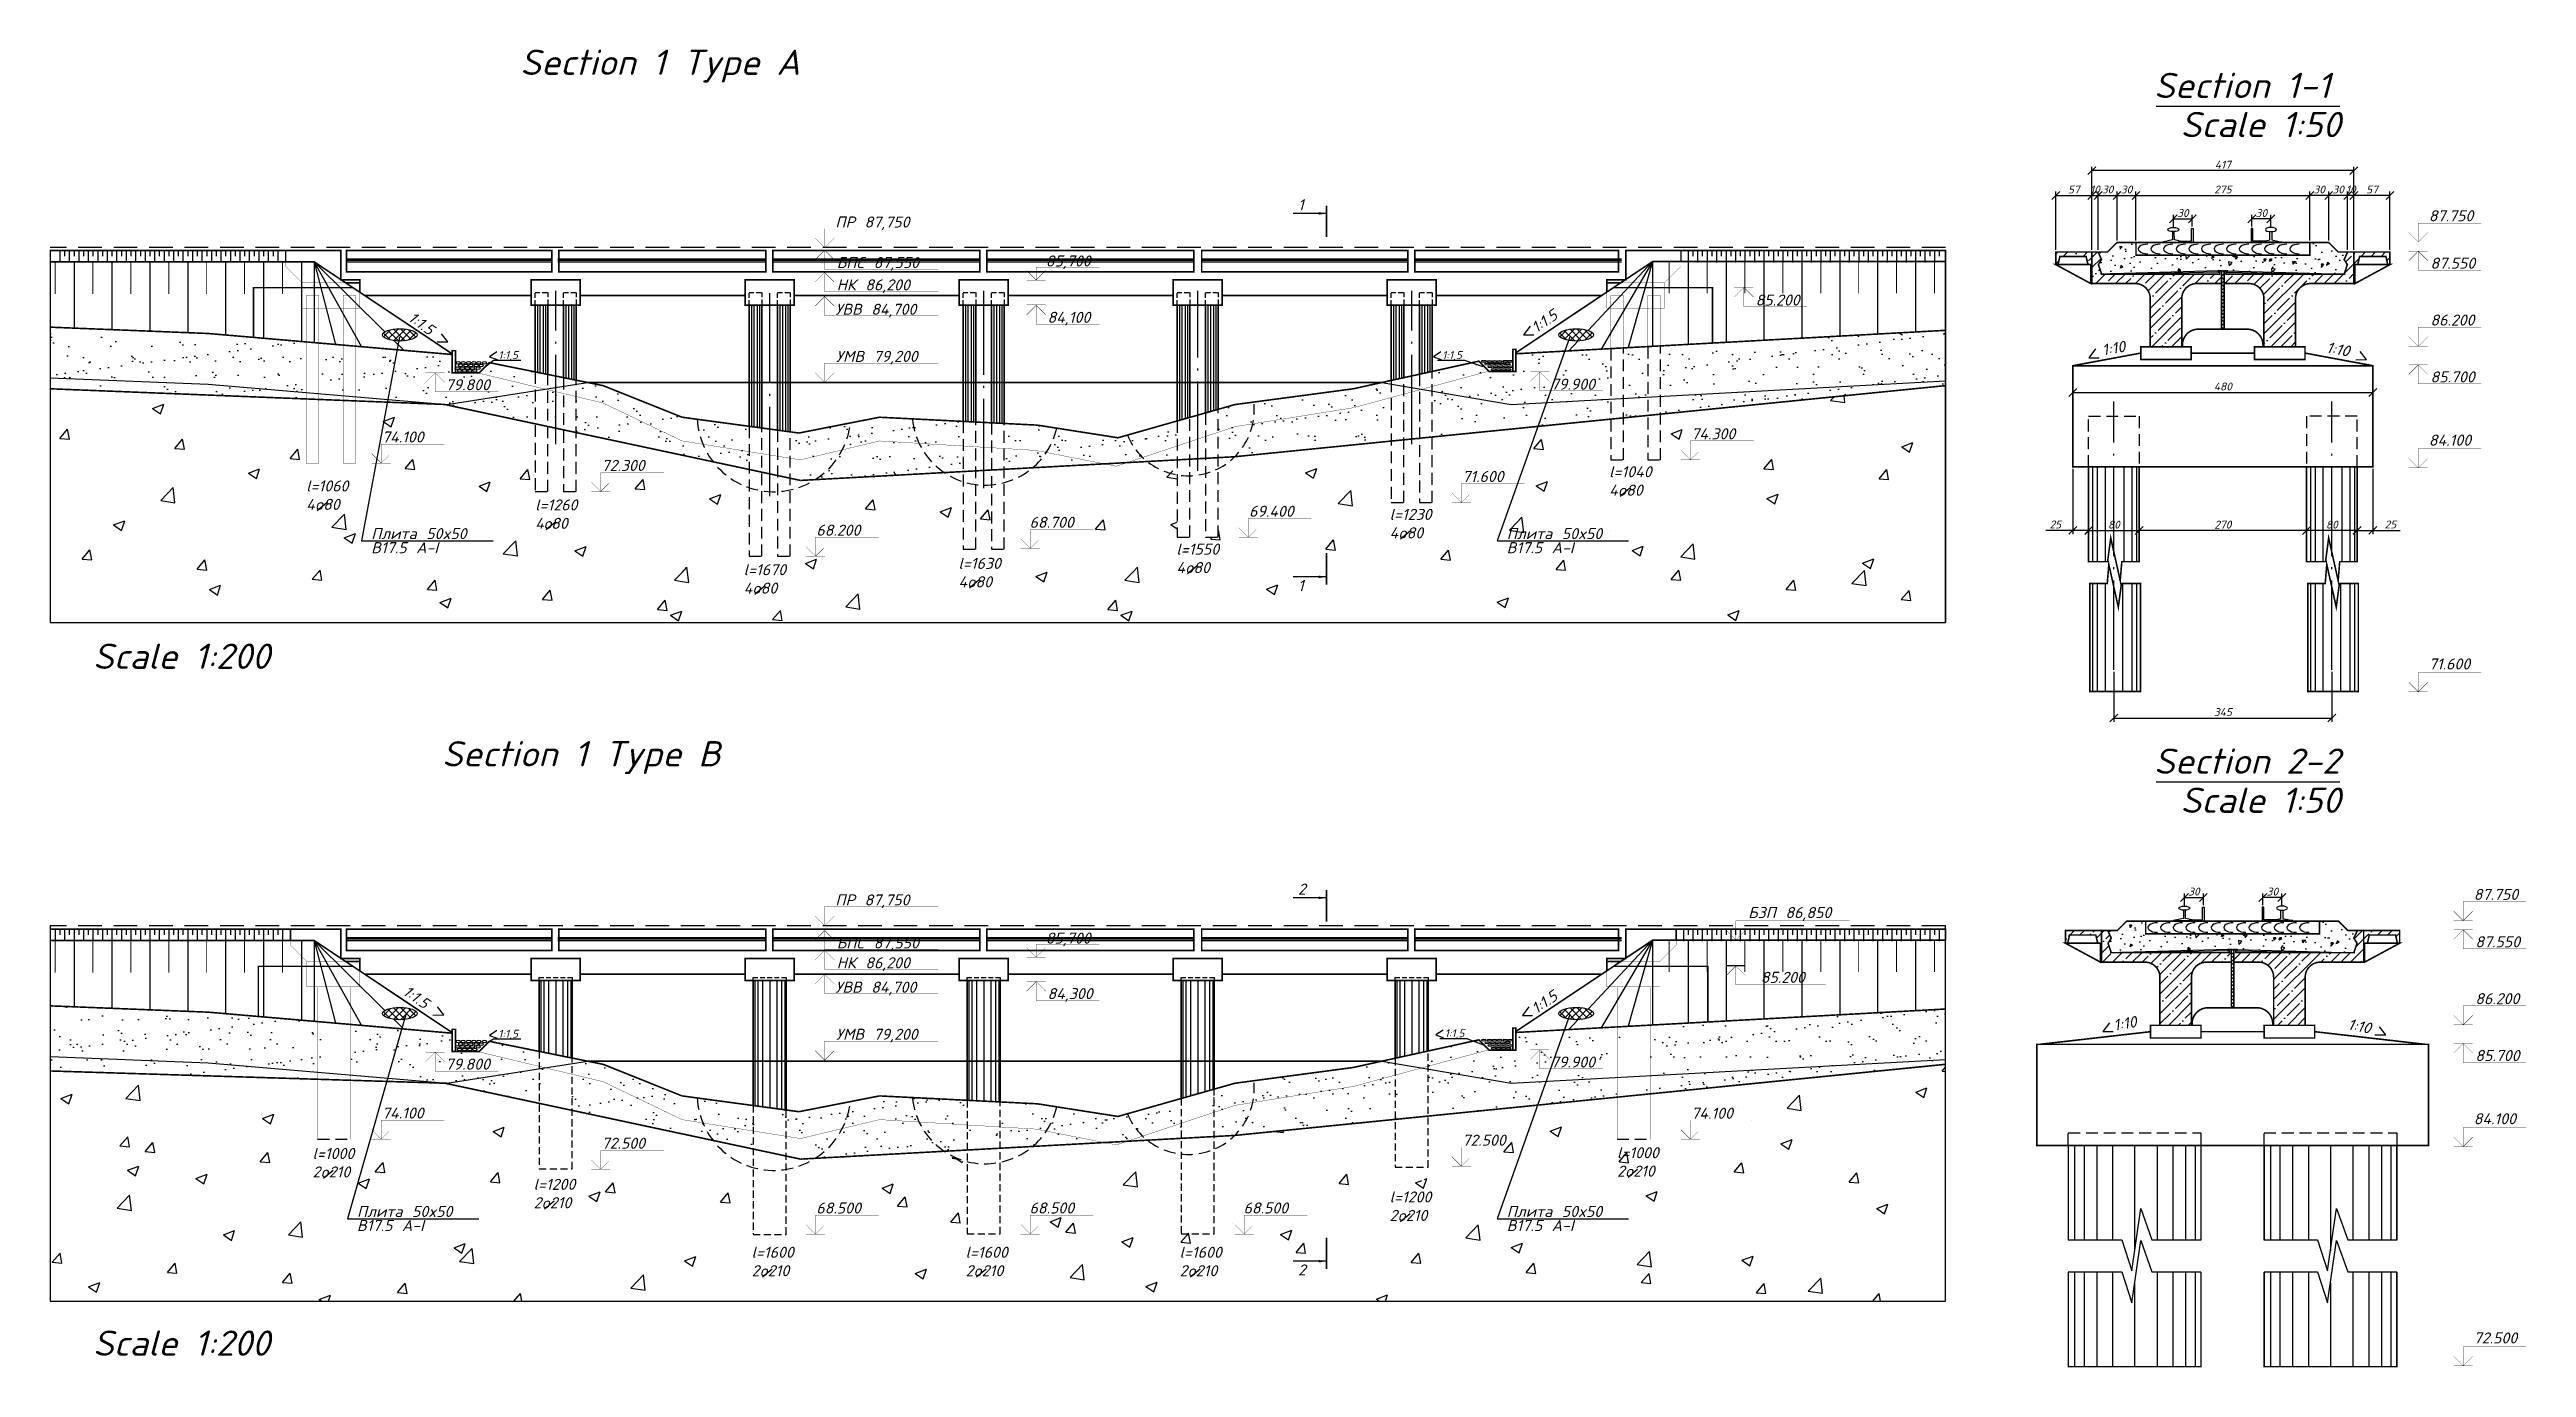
# Model space of a CAD drawing. Extents: x 107 to 891, y -110 to 307.
import ezdxf

# ---------------------------------------------------------------- set-up
doc = ezdxf.new("R2010")
doc.units = 0
doc.header["$LTSCALE"] = 1.178451
for name, pattern in [('ACAD_ISO04W100', [30.5, 24, -3, 0.5, -3]), ('DASHED2', [9.525, 6.35, -3.175]), ('HIDDEN', [9.525, 6.35, -3.175]), ('HIDDEN2', [4.7625, 3.175, -1.5875])]:
    doc.linetypes.add(name, pattern=pattern)
doc.layers.get('0').update_dxf_attribs({"linetype": 'CONTINUOUS'})
doc.layers.get('DEFPOINTS').update_dxf_attribs({"linetype": 'CONTINUOUS'})
doc.layers.add('2', color=7, linetype='CONTINUOUS')
doc.layers.add('columns', color=7, linetype='CONTINUOUS')
doc.layers.get('0').off()
doc.styles.add('RAZMER', font='txt.shx', dxfattribs={"oblique": 15, "height": 2.5})
doc.styles.get("Standard").update_dxf_attribs({"font": 'txt.shx', "oblique": 15})
doc.styles.add('STYLE1', font='romant.shx', dxfattribs={"oblique": 15, "height": 8})
doc.linetypes.add('ZIGZAG', pattern='A,0.75,-0.2,[131,ltypeshp.shx,S=0.2,R=180,X=0.2,Y=0],-0.2', length=1.15)
doc.dimstyles.new('ISO-25_WS', dxfattribs={"dimscale": 1.178451, "dimtxt": 2.5, "dimasz": 2.5, "dimexe": 1.25, "dimexo": 0.625, "dimtad": 1, "dimdec": 4, "dimdsep": 46, "dimtxsty": 'Standard', "dimcen": 2.5, "dimadec": 0, "dimazin": 0, "dimtfac": 1, "dimtdec": 4, "dimtmove": 0, "dimatfit": 3, "dimfxl": 1, "dimtolj": 1, "dimtzin": 0, "dimarcsym": 0})
pattern_1 = [(37.5, (0, 6), (-0.32001, 9.788265), [0, -7.7216, 0, -8.636, 0, -8.255]), (7.5, (0, 6), (8.99047, 14.3365), [0, -4.1656, 0, -6.9596, 0, -2.667]), (327.5, (-6.248, 6), (15.81985, 0.02874), [0, -2.54, 0, -9.144, 0, -11.938]), (317.5, (-6.248, 6), (15.27113, 4.45859), [0, -1.27, 0, -5.9944, 0, -6.858])]
pattern_2 = [(37.5, (0, 121), (-0.32001, 9.788265), [0, -7.7216, 0, -8.636, 0, -8.255]), (7.5, (0, 121), (8.99047, 14.3365), [0, -4.1656, 0, -6.9596, 0, -2.667]), (327.5, (-6.248, 121), (15.81985, 0.02874), [0, -2.54, 0, -9.144, 0, -11.938]), (317.5, (-6.248, 121), (15.27113, 4.45859), [0, -1.27, 0, -5.9944, 0, -6.858])]

msp = doc.modelspace()

# ---------------------------------------------------------------- texts
at = {"layer": '2', "style": 'STYLE1', "oblique": 15}
for s, p in [('Section 1 Type B', (231.5, 80.5)), ('Section 2-2', (773.5, 78.1652211)), ('Scale 1:50', (781.8918357, 65.7978107)), ('Scale 1:200', (121, -106))]:
    msp.add_text(s, height=8, dxfattribs=at).set_placement(p)
at = {"layer": '2', "oblique": 15}
for s, height, p in [('ПР 87,750', 3.5, (356.0168662, 36.4904831)), ('2', 3.5, (502.5, 39.9129553)), ('87.750', 3.5, (874.7082876, 38.2519567)), ('БЗП 86,850', 3.5, (645, 32.5)), ('БПС 87,550', 3.5, (356.4579233, 22.8934901)), ('85,700', 3.5, (422.6428818, 24.4098116)), ('87.550', 3.5, (875.2082876, 23.2519567)), ('НК 86,200', 3.5, (356.4579233, 16.5996246)), ('УВВ 84,700', 3.5, (356.0388758, 8.8787362)), ('84,300', 3.5, (423.1918066, 6.8445734)), ('85.200', 3.5, (649, 12)), ('86.200', 3.5, (875.2082876, 5.2519567)), ('1:1,5', 2.5, (249.307762, -5.3427526)), ('УМВ 79,200', 3.5, (356.2373913, -6.023158)), ('1:1,5', 2.5, (548.935586, -5.1999429)), ('79.800', 3.5, (232.6029047, -15.4680142)), ('79.900', 3.5, (582.5279434, -14.8025694)), ('85.700', 3.5, (875.2082876, -12.7480433)), ('74.100', 3.5, (212.5, -30.9428394)), ('74.100', 3.5, (627, -31)), ('84.100', 3.5, (874.7082876, -32.7480433)), ('72.500', 3.5, (282, -40.5)), ('72.500', 3.5, (554.5, -39.5422693)), ('2o210', 3.5, (190.5, -49.5843164)), ('l=1000', 3.5, (190.5, -43.7509831)), ('2o210', 3.5, (603.5, -49.3333333)), ('l=1000', 3.5, (603.5, -43.5)), ('l=1200', 3.5, (260.5, -53.5)), ('l=1200', 3.5, (531.5, -57.5)), ('Плита 50x50', 3.5, (204.5817772, -62.0804461)), ('2o210', 3.5, (260.5, -59.3333333)), ('68.500', 3.5, (350, -61)), ('68.500', 3.5, (417.5, -60.9834954)), ('68.500', 3.5, (485.25, -60.9834954)), ('2o210', 3.5, (531.5, -63.3333333)), ('Плита 50x50', 3.5, (568.5817772, -62.0804461)), ('B17.5 A-I', 3.5, (204.5817772, -66.5275406)), ('B17.5 A-I', 3.5, (568.5817772, -66.5275406)), ('2o210', 3.5, (329.5, -80.8333333)), ('l=1600', 3.5, (329.5, -75)), ('2o210', 3.5, (397.25, -80.8333333)), ('l=1600', 3.5, (397.25, -75)), ('2o210', 3.5, (465, -80.8333333)), ('l=1600', 3.5, (465, -75)), ('2', 3.5, (502.5, -80.5870447)), ('72.500', 3.5, (874.7082876, -102.1126251))]:
    msp.add_text(s, height=height, dxfattribs=at).set_placement(p)
for s, rotation, p in [('1:1.5', 325.2248594312, (218.8205548, 8.5061352)), ('1:1.5', 35, (578, 2)), ('1:10', 9.6913859865, (760.9905161, -3.159786)), ('1:10', 349.0716757182, (834.6260375, -2.7200373))]:
    msp.add_text(s, height=3.5, rotation=rotation, dxfattribs=at).set_placement(p)
at = {"layer": 'columns', "style": 'STYLE1', "oblique": 15}
for s, p in [('Section 1 Type A', (256.2649002, 299.3255684)), ('Section 1-1', (773.5, 292)), ('Scale 1:50', (781.8918357, 279.6325897)), ('Scale 1:200', (121, 111.3642432))]:
    msp.add_text(s, height=8, dxfattribs=at).set_placement(p)
at = {"layer": 'columns', "oblique": 15}
for s, height, p in [('1', 3.5, (502.5, 256.5)), ('ПР 87,750', 3.5, (356.0168662, 251.0217892)), ('87.750', 3.5, (860.5, 253)), ('БПС 87,550', 3.5, (356.4579233, 238.1801252)), ('85,700', 3.5, (422.6428818, 238.6926592)), ('87.550', 3.5, (861, 238)), ('НК 86,200', 3.5, (356.4579233, 231.1309307)), ('85.200', 3.5, (647.3485281, 226.3253381)), ('УВВ 84,700', 3.5, (356.0388758, 223.4100423)), ('84,100', 3.5, (423.1918066, 220.8720934)), ('86.200', 3.5, (861, 220)), ('1:1,5', 2.5, (249.307762, 209.4272474)), ('УМВ 79,200', 3.5, (356.2373913, 208.5081481)), ('1:1,5', 2.5, (548.1397342, 209.4272474)), ('85.700', 3.5, (861, 202)), ('79.800', 3.5, (232.6029047, 199.5319858)), ('79.900', 3.5, (582.5279434, 199.6974306)), ('74.100', 3.5, (212.5, 183)), ('74.300', 3.5, (627, 184)), ('84.100', 3.5, (860.5, 182)), ('72.300', 3.5, (282, 174)), ('71.600', 3.5, (554.5, 170.5)), ('l=1040', 3.5, (601, 172)), ('4o80', 3.5, (188.5, 161.6666667)), ('l=1060', 3.5, (188.5, 167.5)), ('l=1260', 3.5, (261, 161.5)), ('4o80', 3.5, (601, 166.1666667)), ('4о80', 3.5, (261, 155.6666667)), ('68.200', 3.5, (350, 153.5)), ('68.700', 3.5, (417.5, 156)), ('69.400', 3.5, (487, 159.5)), ('l=1230', 3.5, (531.5, 158.5)), ('B17.5 A-I', 3.5, (209.0766511, 147.9724594)), ('Плита 50x50', 3.5, (209.0766511, 152.4195539)), ('l=1550', 3.5, (464, 147.5)), ('4o80', 3.5, (531.5, 152.6666667)), ('B17.5 A-I', 3.5, (568.5817772, 147.9724594)), ('Плита 50x50', 3.5, (568.5817772, 152.4195539)), ('l=1670', 3.5, (327, 141)), ('l=1630', 3.5, (395, 143)), ('4o80', 3.5, (464, 141.6666667)), ('4o80', 3.5, (327, 135.1666667)), ('4o80', 3.5, (395, 137.1666667)), ('1', 3.5, (502.5, 136)), ('71.600', 3.5, (860.5, 111.173803))]:
    msp.add_text(s, height=height, dxfattribs=at).set_placement(p)
for s, rotation, p in [('1:1.5', 324.5024485067, (220.4786203, 221.7622313)), ('1:1.5', 35, (578, 217.5)), ('1:10', 9.6913859865, (757.3892073, 210.528634)), ('1:10', 349.0716757182, (827.8426344, 211.4981965))]:
    msp.add_text(s, height=3.5, rotation=rotation, dxfattribs=at).set_placement(p)

# ---------------------------------------------------------------- blocks, each defined once
blk = doc.blocks.new('_OBLIQUE')
at = {"color": 0, "linetype": 'ByBlock'}
blk.add_line((-0.5, -0.5), (0.5, 0.5), dxfattribs=at)
blk = doc.blocks.new('*D1')
at = {"color": 0, "linetype": 'ByBlock'}
for p, q in [((396.5, 211.5), (388.55, 211.5)), ((400.5, 211.5), (396.5, 211.5)), ((396.5, 211.38), (396.5, 210.25)), ((400.5, 211.38), (400.5, 210.25))]:
    blk.add_line(p, q, dxfattribs=at)
at = {"layer": 'DEFPOINTS', "color": 0, "linetype": 'ByBlock'}
for p in [(396.5, 212), (400.5, 212), (396.5, 211.5)]:
    blk.add_point(p, dxfattribs=at)
at = {"color": 0, "linetype": 'ByBlock', "xscale": 2.5, "yscale": 2.5, "zscale": 2.5, "rotation": 180}
blk.add_blockref('_OBLIQUE', (396.5, 211.5), dxfattribs=at)
at = {"color": 0, "linetype": 'ByBlock', "xscale": 2.5, "yscale": 2.5, "zscale": 2.5}
blk.add_blockref('_OBLIQUE', (400.5, 211.5), dxfattribs=at)
at = {"color": 0, "linetype": 'ByBlock', "insert": (391.28, 213.38), "char_height": 2.5, "attachment_point": 5, "style": 'RAZMER'}
blk.add_mtext('\\A1;80', dxfattribs=at)
blk = doc.blocks.new('*D2')
at = {"color": 0, "linetype": 'ByBlock'}
for p, q in [((400.5, 212.125), (400.5, 212.75)), ((405.5, 212.125), (405.5, 212.75)), ((400.5, 211.5), (405.5, 211.5))]:
    blk.add_line(p, q, dxfattribs=at)
at = {"layer": 'DEFPOINTS', "color": 0, "linetype": 'ByBlock'}
for p in [(400.5, 211.5), (405.5, 211.5), (405.5, 211.5)]:
    blk.add_point(p, dxfattribs=at)
at = {"color": 0, "linetype": 'ByBlock', "xscale": 2.5, "yscale": 2.5, "zscale": 2.5, "rotation": 180}
blk.add_blockref('_OBLIQUE', (400.5, 211.5), dxfattribs=at)
at = {"color": 0, "linetype": 'ByBlock', "xscale": 2.5, "yscale": 2.5, "zscale": 2.5}
blk.add_blockref('_OBLIQUE', (405.5, 211.5), dxfattribs=at)
at = {"color": 0, "linetype": 'ByBlock', "insert": (403, 213.375), "char_height": 2.5, "attachment_point": 5, "style": 'RAZMER'}
blk.add_mtext('\\A1;100', dxfattribs=at)
blk = doc.blocks.new('*D3')
at = {"color": 0, "linetype": 'ByBlock'}
for p, q in [((405.5, 212.12), (405.5, 212.75)), ((409.5, 212.12), (409.5, 212.75)), ((405.5, 211.5), (409.5, 211.5)), ((409.5, 211.5), (417.45, 211.5))]:
    blk.add_line(p, q, dxfattribs=at)
at = {"layer": 'DEFPOINTS', "color": 0, "linetype": 'ByBlock'}
for p in [(405.5, 211.5), (409.5, 211.5), (409.5, 211.5)]:
    blk.add_point(p, dxfattribs=at)
at = {"color": 0, "linetype": 'ByBlock', "xscale": 2.5, "yscale": 2.5, "zscale": 2.5, "rotation": 180}
blk.add_blockref('_OBLIQUE', (405.5, 211.5), dxfattribs=at)
at = {"color": 0, "linetype": 'ByBlock', "xscale": 2.5, "yscale": 2.5, "zscale": 2.5}
blk.add_blockref('_OBLIQUE', (409.5, 211.5), dxfattribs=at)
at = {"color": 0, "linetype": 'ByBlock', "insert": (414.72, 213.38), "char_height": 2.5, "attachment_point": 5, "style": 'RAZMER'}
blk.add_mtext('\\A1;80', dxfattribs=at)
blk = doc.blocks.new('*D4')
at = {"color": 0, "linetype": 'ByBlock'}
for p, q in [((395.25, 225.625), (395.25, 226.25)), ((395.25, 225), (410.75, 225)), ((410.75, 225.625), (410.75, 226.25))]:
    blk.add_line(p, q, dxfattribs=at)
at = {"layer": 'DEFPOINTS', "color": 0, "linetype": 'ByBlock'}
for p in [(395.25, 225), (410.75, 225), (410.75, 225)]:
    blk.add_point(p, dxfattribs=at)
at = {"color": 0, "linetype": 'ByBlock', "xscale": 2.5, "yscale": 2.5, "zscale": 2.5, "rotation": 180}
blk.add_blockref('_OBLIQUE', (395.25, 225), dxfattribs=at)
at = {"color": 0, "linetype": 'ByBlock', "xscale": 2.5, "yscale": 2.5, "zscale": 2.5}
blk.add_blockref('_OBLIQUE', (410.75, 225), dxfattribs=at)
at = {"color": 0, "linetype": 'ByBlock', "insert": (403, 226.875), "char_height": 2.5, "attachment_point": 5, "style": 'RAZMER'}
blk.add_mtext('\\A1;310', dxfattribs=at)
blk = doc.blocks.new('*D5')
at = {"color": 0, "linetype": 'ByBlock'}
for p, q in [((182, 238.375), (182, 256.25)), ((182, 255), (199.5, 255)), ((199.5, 238.375), (199.5, 256.25))]:
    blk.add_line(p, q, dxfattribs=at)
at = {"layer": 'DEFPOINTS', "color": 0, "linetype": 'ByBlock'}
for p in [(199.5, 255), (182, 237.75), (199.5, 237.75)]:
    blk.add_point(p, dxfattribs=at)
at = {"color": 0, "linetype": 'ByBlock', "xscale": 2.5, "yscale": 2.5, "zscale": 2.5, "rotation": 180}
blk.add_blockref('_OBLIQUE', (182, 255), dxfattribs=at)
at = {"color": 0, "linetype": 'ByBlock', "xscale": 2.5, "yscale": 2.5, "zscale": 2.5}
blk.add_blockref('_OBLIQUE', (199.5, 255), dxfattribs=at)
at = {"color": 0, "linetype": 'ByBlock', "insert": (190.75, 256.875), "char_height": 2.5, "attachment_point": 5, "style": 'RAZMER'}
blk.add_mtext('\\A1;350', dxfattribs=at)
blk = doc.blocks.new('*D6')
at = {"color": 0, "linetype": 'ByBlock'}
for p, q in [((201.25, 244.375), (201.25, 262.25)), ((201.25, 261), (266.25, 261)), ((266.25, 244.375), (266.25, 262.25))]:
    blk.add_line(p, q, dxfattribs=at)
at = {"layer": 'DEFPOINTS', "color": 0, "linetype": 'ByBlock'}
for p in [(266.25, 261), (201.25, 243.75), (266.25, 243.75)]:
    blk.add_point(p, dxfattribs=at)
at = {"color": 0, "linetype": 'ByBlock', "xscale": 2.5, "yscale": 2.5, "zscale": 2.5, "rotation": 180}
blk.add_blockref('_OBLIQUE', (201.25, 261), dxfattribs=at)
at = {"color": 0, "linetype": 'ByBlock', "xscale": 2.5, "yscale": 2.5, "zscale": 2.5}
blk.add_blockref('_OBLIQUE', (266.25, 261), dxfattribs=at)
at = {"color": 0, "linetype": 'ByBlock', "insert": (233.75, 262.875), "char_height": 2.5, "attachment_point": 5, "style": 'RAZMER'}
blk.add_mtext('\\A1;1350', dxfattribs=at)
blk = doc.blocks.new('*D7')
at = {"color": 0, "linetype": 'ByBlock'}
for p, q in [((268.5, 244.375), (268.5, 262.25)), ((268.5, 261), (334, 261)), ((334, 244.375), (334, 262.25))]:
    blk.add_line(p, q, dxfattribs=at)
at = {"layer": 'DEFPOINTS', "color": 0, "linetype": 'ByBlock'}
for p in [(334, 261), (268.5, 243.75), (334, 243.75)]:
    blk.add_point(p, dxfattribs=at)
at = {"color": 0, "linetype": 'ByBlock', "xscale": 2.5, "yscale": 2.5, "zscale": 2.5, "rotation": 180}
blk.add_blockref('_OBLIQUE', (268.5, 261), dxfattribs=at)
at = {"color": 0, "linetype": 'ByBlock', "xscale": 2.5, "yscale": 2.5, "zscale": 2.5}
blk.add_blockref('_OBLIQUE', (334, 261), dxfattribs=at)
at = {"color": 0, "linetype": 'ByBlock', "insert": (301.25, 262.875), "char_height": 2.5, "attachment_point": 5, "style": 'RAZMER'}
blk.add_mtext('\\A1;1350', dxfattribs=at)
blk = doc.blocks.new('*D8')
at = {"color": 0, "linetype": 'ByBlock'}
for p, q in [((336.25, 244.375), (336.25, 262.25)), ((336.25, 261), (401.75, 261)), ((401.75, 244.375), (401.75, 262.25))]:
    blk.add_line(p, q, dxfattribs=at)
at = {"layer": 'DEFPOINTS', "color": 0, "linetype": 'ByBlock'}
for p in [(401.75, 261), (336.25, 243.75), (401.75, 243.75)]:
    blk.add_point(p, dxfattribs=at)
at = {"color": 0, "linetype": 'ByBlock', "xscale": 2.5, "yscale": 2.5, "zscale": 2.5, "rotation": 180}
blk.add_blockref('_OBLIQUE', (336.25, 261), dxfattribs=at)
at = {"color": 0, "linetype": 'ByBlock', "xscale": 2.5, "yscale": 2.5, "zscale": 2.5}
blk.add_blockref('_OBLIQUE', (401.75, 261), dxfattribs=at)
at = {"color": 0, "linetype": 'ByBlock', "insert": (369, 262.875), "char_height": 2.5, "attachment_point": 5, "style": 'RAZMER'}
blk.add_mtext('\\A1;1350', dxfattribs=at)
blk = doc.blocks.new('*D9')
at = {"color": 0, "linetype": 'ByBlock'}
for p, q in [((404, 244.375), (404, 262.25)), ((404, 261), (469.5, 261)), ((469.5, 244.375), (469.5, 262.25))]:
    blk.add_line(p, q, dxfattribs=at)
at = {"layer": 'DEFPOINTS', "color": 0, "linetype": 'ByBlock'}
for p in [(469.5, 261), (404, 243.75), (469.5, 243.75)]:
    blk.add_point(p, dxfattribs=at)
at = {"color": 0, "linetype": 'ByBlock', "xscale": 2.5, "yscale": 2.5, "zscale": 2.5, "rotation": 180}
blk.add_blockref('_OBLIQUE', (404, 261), dxfattribs=at)
at = {"color": 0, "linetype": 'ByBlock', "xscale": 2.5, "yscale": 2.5, "zscale": 2.5}
blk.add_blockref('_OBLIQUE', (469.5, 261), dxfattribs=at)
at = {"color": 0, "linetype": 'ByBlock', "insert": (436.75, 262.875), "char_height": 2.5, "attachment_point": 5, "style": 'RAZMER'}
blk.add_mtext('\\A1;1350', dxfattribs=at)
blk = doc.blocks.new('*D10')
at = {"color": 0, "linetype": 'ByBlock'}
for p, q in [((472, 244.375), (472, 262.25)), ((472, 261), (537.25, 261)), ((537.25, 244.375), (537.25, 262.25))]:
    blk.add_line(p, q, dxfattribs=at)
at = {"layer": 'DEFPOINTS', "color": 0, "linetype": 'ByBlock'}
for p in [(537.25, 261), (472, 243.75), (537.25, 243.75)]:
    blk.add_point(p, dxfattribs=at)
at = {"color": 0, "linetype": 'ByBlock', "xscale": 2.5, "yscale": 2.5, "zscale": 2.5, "rotation": 180}
blk.add_blockref('_OBLIQUE', (472, 261), dxfattribs=at)
at = {"color": 0, "linetype": 'ByBlock', "xscale": 2.5, "yscale": 2.5, "zscale": 2.5}
blk.add_blockref('_OBLIQUE', (537.25, 261), dxfattribs=at)
at = {"color": 0, "linetype": 'ByBlock', "insert": (504.625, 262.875), "char_height": 2.5, "attachment_point": 5, "style": 'RAZMER'}
blk.add_mtext('\\A1;1350', dxfattribs=at)
blk = doc.blocks.new('*D11')
at = {"color": 0, "linetype": 'ByBlock'}
for p, q in [((539.5, 244.375), (539.5, 262.25)), ((539.5, 261), (604, 261)), ((604, 244.375), (604, 262.25))]:
    blk.add_line(p, q, dxfattribs=at)
at = {"layer": 'DEFPOINTS', "color": 0, "linetype": 'ByBlock'}
for p in [(604, 261), (539.5, 243.75), (604, 243.75)]:
    blk.add_point(p, dxfattribs=at)
at = {"color": 0, "linetype": 'ByBlock', "xscale": 2.5, "yscale": 2.5, "zscale": 2.5, "rotation": 180}
blk.add_blockref('_OBLIQUE', (539.5, 261), dxfattribs=at)
at = {"color": 0, "linetype": 'ByBlock', "xscale": 2.5, "yscale": 2.5, "zscale": 2.5}
blk.add_blockref('_OBLIQUE', (604, 261), dxfattribs=at)
at = {"color": 0, "linetype": 'ByBlock', "insert": (571.75, 262.875), "char_height": 2.5, "attachment_point": 5, "style": 'RAZMER'}
blk.add_mtext('\\A1;1350', dxfattribs=at)
blk = doc.blocks.new('*D12')
at = {"color": 0, "linetype": 'ByBlock'}
for p, q in [((606.25, 238.375), (606.25, 256.25)), ((606.25, 255), (623.75, 255)), ((623.75, 238.375), (623.75, 256.25))]:
    blk.add_line(p, q, dxfattribs=at)
at = {"layer": 'DEFPOINTS', "color": 0, "linetype": 'ByBlock'}
for p in [(623.75, 255), (606.25, 237.75), (623.75, 237.75)]:
    blk.add_point(p, dxfattribs=at)
at = {"color": 0, "linetype": 'ByBlock', "xscale": 2.5, "yscale": 2.5, "zscale": 2.5, "rotation": 180}
blk.add_blockref('_OBLIQUE', (606.25, 255), dxfattribs=at)
at = {"color": 0, "linetype": 'ByBlock', "xscale": 2.5, "yscale": 2.5, "zscale": 2.5}
blk.add_blockref('_OBLIQUE', (623.75, 255), dxfattribs=at)
at = {"color": 0, "linetype": 'ByBlock', "insert": (615, 256.875), "char_height": 2.5, "attachment_point": 5, "style": 'RAZMER'}
blk.add_mtext('\\A1;350', dxfattribs=at)
blk = doc.blocks.new('*D13')
at = {"color": 0, "linetype": 'ByBlock'}
for p, q in [((182, 238.375), (182, 267.25)), ((623.75, 238.375), (623.75, 267.25)), ((182, 266), (623.75, 266))]:
    blk.add_line(p, q, dxfattribs=at)
at = {"layer": 'DEFPOINTS', "color": 0, "linetype": 'ByBlock'}
for p in [(623.75, 266), (182, 237.75), (623.75, 237.75)]:
    blk.add_point(p, dxfattribs=at)
at = {"color": 0, "linetype": 'ByBlock', "xscale": 2.5, "yscale": 2.5, "zscale": 2.5, "rotation": 180}
blk.add_blockref('_OBLIQUE', (182, 266), dxfattribs=at)
at = {"color": 0, "linetype": 'ByBlock', "xscale": 2.5, "yscale": 2.5, "zscale": 2.5}
blk.add_blockref('_OBLIQUE', (623.75, 266), dxfattribs=at)
at = {"color": 0, "linetype": 'ByBlock', "insert": (402.875, 267.875), "char_height": 2.5, "attachment_point": 5, "style": 'RAZMER'}
blk.add_mtext('\\A1;8835', dxfattribs=at)
blk = doc.blocks.new('*D15')
at = {"color": 0, "linetype": 'ByBlock'}
for p, q in [((395.25, 16.56), (395.25, 17.33)), ((395.25, 16.08), (410.75, 16.08)), ((410.75, 16.56), (410.75, 17.33))]:
    blk.add_line(p, q, dxfattribs=at)
at = {"layer": 'DEFPOINTS', "color": 0, "linetype": 'ByBlock'}
for p in [(395.25, 15.94), (410.75, 16.08), (410.75, 15.94)]:
    blk.add_point(p, dxfattribs=at)
at = {"color": 0, "linetype": 'ByBlock', "xscale": 2.5, "yscale": 2.5, "zscale": 2.5, "rotation": 180}
blk.add_blockref('_OBLIQUE', (395.25, 16.08), dxfattribs=at)
at = {"color": 0, "linetype": 'ByBlock', "xscale": 2.5, "yscale": 2.5, "zscale": 2.5}
blk.add_blockref('_OBLIQUE', (410.75, 16.08), dxfattribs=at)
at = {"color": 0, "linetype": 'ByBlock', "insert": (403, 17.95), "char_height": 2.5, "attachment_point": 5, "style": 'RAZMER'}
blk.add_mtext('\\A1;310', dxfattribs=at)
blk = doc.blocks.new('*D16')
at = {"color": 0, "linetype": 'ByBlock'}
for p, q in [((563, -9.9), (563, -16.25)), ((563, -15), (570.5, -15)), ((570.5, -9.9), (570.5, -16.25))]:
    blk.add_line(p, q, dxfattribs=at)
at = {"layer": 'DEFPOINTS', "color": 0, "linetype": 'ByBlock'}
for p in [(563, -9.27), (570.5, -9.27), (570.5, -15)]:
    blk.add_point(p, dxfattribs=at)
at = {"color": 0, "linetype": 'ByBlock', "xscale": 2.5, "yscale": 2.5, "zscale": 2.5, "rotation": 180}
blk.add_blockref('_OBLIQUE', (563, -15), dxfattribs=at)
at = {"color": 0, "linetype": 'ByBlock', "xscale": 2.5, "yscale": 2.5, "zscale": 2.5}
blk.add_blockref('_OBLIQUE', (570.5, -15), dxfattribs=at)
at = {"color": 0, "linetype": 'ByBlock', "insert": (566.75, -13.12), "char_height": 2.5, "attachment_point": 5, "style": 'RAZMER'}
blk.add_mtext('\\A1;150', dxfattribs=at)
blk = doc.blocks.new('*D17')
at = {"color": 0, "linetype": 'ByBlock'}
for p, q in [((563, 198.875), (563, 192.75)), ((570.5, 198.875), (570.5, 192.75)), ((563, 194), (570.5, 194))]:
    blk.add_line(p, q, dxfattribs=at)
at = {"layer": 'DEFPOINTS', "color": 0, "linetype": 'ByBlock'}
for p in [(563, 199.5), (570.5, 199.5), (570.5, 194)]:
    blk.add_point(p, dxfattribs=at)
at = {"color": 0, "linetype": 'ByBlock', "xscale": 2.5, "yscale": 2.5, "zscale": 2.5, "rotation": 180}
blk.add_blockref('_OBLIQUE', (563, 194), dxfattribs=at)
at = {"color": 0, "linetype": 'ByBlock', "xscale": 2.5, "yscale": 2.5, "zscale": 2.5}
blk.add_blockref('_OBLIQUE', (570.5, 194), dxfattribs=at)
at = {"color": 0, "linetype": 'ByBlock', "insert": (566.75, 195.875), "char_height": 2.5, "attachment_point": 5, "style": 'RAZMER'}
blk.add_mtext('\\A1;150', dxfattribs=at)
blk = doc.blocks.new('*D18')
at = {"color": 0, "linetype": 'ByBlock'}
for p, q in [((570.5, 212.5), (559.94, 212.5)), ((570.5, 207.12), (570.5, 213.75)), ((571.5, 212.5), (570.5, 212.5)), ((571.5, 207.12), (571.5, 213.75)), ((571.5, 212.5), (574, 212.5))]:
    blk.add_line(p, q, dxfattribs=at)
at = {"layer": 'DEFPOINTS', "color": 0, "linetype": 'ByBlock'}
for p in [(570.5, 212.5), (570.5, 206.5), (571.5, 206.5)]:
    blk.add_point(p, dxfattribs=at)
at = {"color": 0, "linetype": 'ByBlock', "xscale": 2.5, "yscale": 2.5, "zscale": 2.5}
blk.add_blockref('_OBLIQUE', (570.5, 212.5), dxfattribs=at)
at = {"color": 0, "linetype": 'ByBlock', "xscale": 2.5, "yscale": 2.5, "zscale": 2.5, "rotation": 180}
blk.add_blockref('_OBLIQUE', (571.5, 212.5), dxfattribs=at)
at = {"color": 0, "linetype": 'ByBlock', "insert": (562.72, 214.38), "char_height": 2.5, "attachment_point": 5, "style": 'RAZMER'}
blk.add_mtext('\\A1;20', dxfattribs=at)
blk = doc.blocks.new('*D19')
at = {"color": 0, "linetype": 'ByBlock'}
for p, q in [((570.5, 4), (559.94, 4)), ((570.5, -1.65), (570.5, 5.25)), ((571.5, 4), (570.5, 4)), ((571.5, -1.65), (571.5, 5.25)), ((571.5, 4), (574, 4))]:
    blk.add_line(p, q, dxfattribs=at)
at = {"layer": 'DEFPOINTS', "color": 0, "linetype": 'ByBlock'}
for p in [(570.5, 4), (570.5, -2.27), (571.5, -2.27)]:
    blk.add_point(p, dxfattribs=at)
at = {"color": 0, "linetype": 'ByBlock', "xscale": 2.5, "yscale": 2.5, "zscale": 2.5}
blk.add_blockref('_OBLIQUE', (570.5, 4), dxfattribs=at)
at = {"color": 0, "linetype": 'ByBlock', "xscale": 2.5, "yscale": 2.5, "zscale": 2.5, "rotation": 180}
blk.add_blockref('_OBLIQUE', (571.5, 4), dxfattribs=at)
at = {"color": 0, "linetype": 'ByBlock', "insert": (562.72, 5.88), "char_height": 2.5, "attachment_point": 5, "style": 'RAZMER'}
blk.add_mtext('\\A1;20', dxfattribs=at)
blk = doc.blocks.new('*D20')
at = {"color": 0, "linetype": 'ByBlock'}
for p, q in [((183.5, 29.6), (183.5, 47.62)), ((199.5, 29.6), (199.5, 47.62)), ((183.5, 46.38), (199.5, 46.38))]:
    blk.add_line(p, q, dxfattribs=at)
at = {"layer": 'DEFPOINTS', "color": 0, "linetype": 'ByBlock'}
for p in [(199.5, 46.38), (183.5, 28.98), (199.5, 28.98)]:
    blk.add_point(p, dxfattribs=at)
at = {"color": 0, "linetype": 'ByBlock', "xscale": 2.5, "yscale": 2.5, "zscale": 2.5, "rotation": 180}
blk.add_blockref('_OBLIQUE', (183.5, 46.38), dxfattribs=at)
at = {"color": 0, "linetype": 'ByBlock', "xscale": 2.5, "yscale": 2.5, "zscale": 2.5}
blk.add_blockref('_OBLIQUE', (199.5, 46.38), dxfattribs=at)
at = {"color": 0, "linetype": 'ByBlock', "insert": (191.5, 48.25), "char_height": 2.5, "attachment_point": 5, "style": 'RAZMER'}
blk.add_mtext('\\A1;320', dxfattribs=at)
blk = doc.blocks.new('*D21')
at = {"color": 0, "linetype": 'ByBlock'}
for p, q in [((606.25, 29.6), (606.25, 47.62)), ((622.25, 29.6), (622.25, 47.62)), ((606.25, 46.38), (622.25, 46.38))]:
    blk.add_line(p, q, dxfattribs=at)
at = {"layer": 'DEFPOINTS', "color": 0, "linetype": 'ByBlock'}
for p in [(622.25, 46.38), (606.25, 28.98), (622.25, 28.98)]:
    blk.add_point(p, dxfattribs=at)
at = {"color": 0, "linetype": 'ByBlock', "xscale": 2.5, "yscale": 2.5, "zscale": 2.5, "rotation": 180}
blk.add_blockref('_OBLIQUE', (606.25, 46.38), dxfattribs=at)
at = {"color": 0, "linetype": 'ByBlock', "xscale": 2.5, "yscale": 2.5, "zscale": 2.5}
blk.add_blockref('_OBLIQUE', (622.25, 46.38), dxfattribs=at)
at = {"color": 0, "linetype": 'ByBlock', "insert": (614.25, 48.25), "char_height": 2.5, "attachment_point": 5, "style": 'RAZMER'}
blk.add_mtext('\\A1;320', dxfattribs=at)
blk = doc.blocks.new('*D22')
at = {"color": 0, "linetype": 'ByBlock'}
for p, q in [((183.5, 30.23), (183.5, 61.25)), ((183.5, 60), (622.25, 60)), ((622.25, 30.23), (622.25, 61.25))]:
    blk.add_line(p, q, dxfattribs=at)
at = {"layer": 'DEFPOINTS', "color": 0, "linetype": 'ByBlock'}
for p in [(622.25, 60), (183.5, 29.6), (622.25, 29.6)]:
    blk.add_point(p, dxfattribs=at)
at = {"color": 0, "linetype": 'ByBlock', "xscale": 2.5, "yscale": 2.5, "zscale": 2.5, "rotation": 180}
blk.add_blockref('_OBLIQUE', (183.5, 60), dxfattribs=at)
at = {"color": 0, "linetype": 'ByBlock', "xscale": 2.5, "yscale": 2.5, "zscale": 2.5}
blk.add_blockref('_OBLIQUE', (622.25, 60), dxfattribs=at)
at = {"color": 0, "linetype": 'ByBlock', "insert": (402.88, 61.88), "char_height": 2.5, "attachment_point": 5, "style": 'RAZMER'}
blk.add_mtext('\\A1;8775', dxfattribs=at)
blk = doc.blocks.new('*D23')
at = {"layer": 'columns', "color": 0, "lineweight": -2}
for p, q in [((760.8, 110.47), (760.8, 94.57)), ((829.8, 110.47), (829.8, 94.57)), ((760.8, 95.82), (829.8, 95.82))]:
    blk.add_line(p, q, dxfattribs=at)
at = {"layer": 'DEFPOINTS', "color": 0}
for p in [(760.8, 111.09), (829.8, 111.09), (829.8, 95.82)]:
    blk.add_point(p, dxfattribs=at)
at = {"layer": 'columns', "color": 0, "lineweight": -2, "xscale": 2.5, "yscale": 2.5, "zscale": 2.5, "rotation": 180}
blk.add_blockref('_OBLIQUE', (760.8, 95.82), dxfattribs=at)
at = {"layer": 'columns', "color": 0, "lineweight": -2, "xscale": 2.5, "yscale": 2.5, "zscale": 2.5}
blk.add_blockref('_OBLIQUE', (829.8, 95.82), dxfattribs=at)
at = {"layer": 'columns', "color": 0, "insert": (795.3, 97.7), "char_height": 2.5, "attachment_point": 5, "style": 'RAZMER'}
blk.add_mtext('\\A1;345', dxfattribs=at)
blk = doc.blocks.new('*D24')
at = {"layer": 'columns', "color": 0, "lineweight": -2}
for p, q in [((742.4, 243.93), (742.4, 262.43)), ((742.4, 261.18), (753.8, 261.18)), ((753.8, 243.93), (753.8, 262.43))]:
    blk.add_line(p, q, dxfattribs=at)
at = {"layer": 'DEFPOINTS', "color": 0}
for p in [(753.8, 261.18), (742.4, 243.3), (753.8, 243.3)]:
    blk.add_point(p, dxfattribs=at)
at = {"layer": 'columns', "color": 0, "lineweight": -2, "xscale": 2.5, "yscale": 2.5, "zscale": 2.5, "rotation": 180}
blk.add_blockref('_OBLIQUE', (742.4, 261.18), dxfattribs=at)
at = {"layer": 'columns', "color": 0, "lineweight": -2, "xscale": 2.5, "yscale": 2.5, "zscale": 2.5}
blk.add_blockref('_OBLIQUE', (753.8, 261.18), dxfattribs=at)
at = {"layer": 'columns', "color": 0, "insert": (748.1, 263.06), "char_height": 2.5, "attachment_point": 5, "style": 'RAZMER'}
blk.add_mtext('\\A1;57', dxfattribs=at)
blk = doc.blocks.new('*D25')
at = {"layer": 'columns', "color": 0, "lineweight": -2}
for p, q in [((753.8, 243.93), (753.8, 262.43)), ((753.8, 261.18), (755.8, 261.18)), ((755.8, 243.93), (755.8, 262.43))]:
    blk.add_line(p, q, dxfattribs=at)
at = {"layer": 'DEFPOINTS', "color": 0}
for p in [(755.8, 261.18), (753.8, 243.3), (755.8, 243.3)]:
    blk.add_point(p, dxfattribs=at)
at = {"layer": 'columns', "color": 0, "lineweight": -2, "xscale": 2.5, "yscale": 2.5, "zscale": 2.5, "rotation": 180}
blk.add_blockref('_OBLIQUE', (753.8, 261.18), dxfattribs=at)
at = {"layer": 'columns', "color": 0, "lineweight": -2, "xscale": 2.5, "yscale": 2.5, "zscale": 2.5}
blk.add_blockref('_OBLIQUE', (755.8, 261.18), dxfattribs=at)
at = {"layer": 'columns', "color": 0, "insert": (754.8, 263.06), "char_height": 2.5, "attachment_point": 5, "style": 'RAZMER'}
blk.add_mtext('\\A1;10', dxfattribs=at)
blk = doc.blocks.new('*D26')
at = {"layer": 'columns', "color": 0, "lineweight": -2}
for p, q in [((755.8, 243.93), (755.8, 262.43)), ((755.8, 261.18), (761.8, 261.18)), ((761.8, 246.93), (761.8, 262.43))]:
    blk.add_line(p, q, dxfattribs=at)
at = {"layer": 'DEFPOINTS', "color": 0}
for p in [(761.8, 261.18), (755.8, 243.3), (761.8, 246.3)]:
    blk.add_point(p, dxfattribs=at)
at = {"layer": 'columns', "color": 0, "lineweight": -2, "xscale": 2.5, "yscale": 2.5, "zscale": 2.5, "rotation": 180}
blk.add_blockref('_OBLIQUE', (755.8, 261.18), dxfattribs=at)
at = {"layer": 'columns', "color": 0, "lineweight": -2, "xscale": 2.5, "yscale": 2.5, "zscale": 2.5}
blk.add_blockref('_OBLIQUE', (761.8, 261.18), dxfattribs=at)
at = {"layer": 'columns', "color": 0, "insert": (758.8, 263.06), "char_height": 2.5, "attachment_point": 5, "style": 'RAZMER'}
blk.add_mtext('\\A1;30', dxfattribs=at)
blk = doc.blocks.new('*D27')
at = {"layer": 'columns', "color": 0, "lineweight": -2}
for p, q in [((761.8, 246.93), (761.8, 262.43)), ((761.8, 261.18), (767.8, 261.18)), ((767.8, 246.93), (767.8, 262.43))]:
    blk.add_line(p, q, dxfattribs=at)
at = {"layer": 'DEFPOINTS', "color": 0}
for p in [(767.8, 261.18), (761.8, 246.3), (767.8, 246.3)]:
    blk.add_point(p, dxfattribs=at)
at = {"layer": 'columns', "color": 0, "lineweight": -2, "xscale": 2.5, "yscale": 2.5, "zscale": 2.5, "rotation": 180}
blk.add_blockref('_OBLIQUE', (761.8, 261.18), dxfattribs=at)
at = {"layer": 'columns', "color": 0, "lineweight": -2, "xscale": 2.5, "yscale": 2.5, "zscale": 2.5}
blk.add_blockref('_OBLIQUE', (767.8, 261.18), dxfattribs=at)
at = {"layer": 'columns', "color": 0, "insert": (764.8, 263.06), "char_height": 2.5, "attachment_point": 5, "style": 'RAZMER'}
blk.add_mtext('\\A1;30', dxfattribs=at)
blk = doc.blocks.new('*D28')
at = {"layer": 'columns', "color": 0, "lineweight": -2}
for p, q in [((767.8, 246.93), (767.8, 262.43)), ((767.8, 261.18), (822.8, 261.18)), ((822.8, 246.93), (822.8, 262.43))]:
    blk.add_line(p, q, dxfattribs=at)
at = {"layer": 'DEFPOINTS', "color": 0}
for p in [(822.8, 261.18), (767.8, 246.3), (822.8, 246.3)]:
    blk.add_point(p, dxfattribs=at)
at = {"layer": 'columns', "color": 0, "lineweight": -2, "xscale": 2.5, "yscale": 2.5, "zscale": 2.5, "rotation": 180}
blk.add_blockref('_OBLIQUE', (767.8, 261.18), dxfattribs=at)
at = {"layer": 'columns', "color": 0, "lineweight": -2, "xscale": 2.5, "yscale": 2.5, "zscale": 2.5}
blk.add_blockref('_OBLIQUE', (822.8, 261.18), dxfattribs=at)
at = {"layer": 'columns', "color": 0, "insert": (795.3, 263.06), "char_height": 2.5, "attachment_point": 5, "style": 'RAZMER'}
blk.add_mtext('\\A1;275', dxfattribs=at)
blk = doc.blocks.new('*D29')
at = {"layer": 'columns', "color": 0, "lineweight": -2}
for p, q in [((836.8, 243.93), (836.8, 262.43)), ((848.2, 261.18), (836.8, 261.18)), ((848.2, 243.93), (848.2, 262.43))]:
    blk.add_line(p, q, dxfattribs=at)
at = {"layer": 'DEFPOINTS', "color": 0}
for p in [(836.8, 261.18), (836.8, 243.3), (848.2, 243.3)]:
    blk.add_point(p, dxfattribs=at)
at = {"layer": 'columns', "color": 0, "lineweight": -2, "xscale": 2.5, "yscale": 2.5, "zscale": 2.5, "rotation": 180}
blk.add_blockref('_OBLIQUE', (836.8, 261.18), dxfattribs=at)
at = {"layer": 'columns', "color": 0, "lineweight": -2, "xscale": 2.5, "yscale": 2.5, "zscale": 2.5}
blk.add_blockref('_OBLIQUE', (848.2, 261.18), dxfattribs=at)
at = {"layer": 'columns', "color": 0, "insert": (842.5, 263.06), "char_height": 2.5, "attachment_point": 5, "style": 'RAZMER'}
blk.add_mtext('\\A1;57', dxfattribs=at)
blk = doc.blocks.new('*D30')
at = {"layer": 'columns', "color": 0, "lineweight": -2}
for p, q in [((834.8, 243.93), (834.8, 262.43)), ((836.8, 261.18), (834.8, 261.18)), ((836.8, 243.93), (836.8, 262.43))]:
    blk.add_line(p, q, dxfattribs=at)
at = {"layer": 'DEFPOINTS', "color": 0}
for p in [(834.8, 261.18), (834.8, 243.3), (836.8, 243.3)]:
    blk.add_point(p, dxfattribs=at)
at = {"layer": 'columns', "color": 0, "lineweight": -2, "xscale": 2.5, "yscale": 2.5, "zscale": 2.5, "rotation": 180}
blk.add_blockref('_OBLIQUE', (834.8, 261.18), dxfattribs=at)
at = {"layer": 'columns', "color": 0, "lineweight": -2, "xscale": 2.5, "yscale": 2.5, "zscale": 2.5}
blk.add_blockref('_OBLIQUE', (836.8, 261.18), dxfattribs=at)
at = {"layer": 'columns', "color": 0, "insert": (835.8, 263.06), "char_height": 2.5, "attachment_point": 5, "style": 'RAZMER'}
blk.add_mtext('\\A1;10', dxfattribs=at)
blk = doc.blocks.new('*D31')
at = {"layer": 'columns', "color": 0, "lineweight": -2}
for p, q in [((828.8, 246.93), (828.8, 262.43)), ((834.8, 261.18), (828.8, 261.18)), ((834.8, 243.93), (834.8, 262.43))]:
    blk.add_line(p, q, dxfattribs=at)
at = {"layer": 'DEFPOINTS', "color": 0}
for p in [(828.8, 261.18), (828.8, 246.3), (834.8, 243.3)]:
    blk.add_point(p, dxfattribs=at)
at = {"layer": 'columns', "color": 0, "lineweight": -2, "xscale": 2.5, "yscale": 2.5, "zscale": 2.5, "rotation": 180}
blk.add_blockref('_OBLIQUE', (828.8, 261.18), dxfattribs=at)
at = {"layer": 'columns', "color": 0, "lineweight": -2, "xscale": 2.5, "yscale": 2.5, "zscale": 2.5}
blk.add_blockref('_OBLIQUE', (834.8, 261.18), dxfattribs=at)
at = {"layer": 'columns', "color": 0, "insert": (831.8, 263.06), "char_height": 2.5, "attachment_point": 5, "style": 'RAZMER'}
blk.add_mtext('\\A1;30', dxfattribs=at)
blk = doc.blocks.new('*D32')
at = {"layer": 'columns', "color": 0, "lineweight": -2}
for p, q in [((822.8, 246.93), (822.8, 262.43)), ((828.8, 261.18), (822.8, 261.18)), ((828.8, 246.93), (828.8, 262.43))]:
    blk.add_line(p, q, dxfattribs=at)
at = {"layer": 'DEFPOINTS', "color": 0}
for p in [(822.8, 261.18), (822.8, 246.3), (828.8, 246.3)]:
    blk.add_point(p, dxfattribs=at)
at = {"layer": 'columns', "color": 0, "lineweight": -2, "xscale": 2.5, "yscale": 2.5, "zscale": 2.5, "rotation": 180}
blk.add_blockref('_OBLIQUE', (822.8, 261.18), dxfattribs=at)
at = {"layer": 'columns', "color": 0, "lineweight": -2, "xscale": 2.5, "yscale": 2.5, "zscale": 2.5}
blk.add_blockref('_OBLIQUE', (828.8, 261.18), dxfattribs=at)
at = {"layer": 'columns', "color": 0, "insert": (825.8, 263.06), "char_height": 2.5, "attachment_point": 5, "style": 'RAZMER'}
blk.add_mtext('\\A1;30', dxfattribs=at)
blk = doc.blocks.new('*D33')
at = {"layer": 'columns', "color": 0, "lineweight": -2}
for p, q in [((747.8, 199.1), (747.8, 200.11)), ((747.8, 198.86), (842.8, 198.86)), ((842.8, 199.1), (842.8, 200.11))]:
    blk.add_line(p, q, dxfattribs=at)
at = {"layer": 'DEFPOINTS', "color": 0}
for p in [(747.8, 198.48), (842.8, 198.86), (842.8, 198.48)]:
    blk.add_point(p, dxfattribs=at)
at = {"layer": 'columns', "color": 0, "lineweight": -2, "xscale": 2.5, "yscale": 2.5, "zscale": 2.5, "rotation": 180}
blk.add_blockref('_OBLIQUE', (747.8, 198.86), dxfattribs=at)
at = {"layer": 'columns', "color": 0, "lineweight": -2, "xscale": 2.5, "yscale": 2.5, "zscale": 2.5}
blk.add_blockref('_OBLIQUE', (842.8, 198.86), dxfattribs=at)
at = {"layer": 'columns', "color": 0, "insert": (795.3, 200.73), "char_height": 2.5, "attachment_point": 5, "style": 'RAZMER'}
blk.add_mtext('\\A1;480', dxfattribs=at)
blk = doc.blocks.new('*D34')
at = {"layer": 'columns', "color": 0, "lineweight": -2}
for p, q in [((747.8, 174.68), (747.8, 153.95)), ((752.8, 174.68), (752.8, 153.95)), ((747.8, 155.2), (739.21, 155.2)), ((752.8, 155.2), (747.8, 155.2))]:
    blk.add_line(p, q, dxfattribs=at)
at = {"layer": 'DEFPOINTS', "color": 0}
for p in [(747.8, 175.3), (752.8, 175.3), (752.8, 155.2)]:
    blk.add_point(p, dxfattribs=at)
at = {"layer": 'columns', "color": 0, "lineweight": -2, "xscale": 2.5, "yscale": 2.5, "zscale": 2.5, "rotation": 180}
blk.add_blockref('_OBLIQUE', (747.8, 155.2), dxfattribs=at)
at = {"layer": 'columns', "color": 0, "lineweight": -2, "xscale": 2.5, "yscale": 2.5, "zscale": 2.5}
blk.add_blockref('_OBLIQUE', (752.8, 155.2), dxfattribs=at)
at = {"layer": 'columns', "color": 0, "insert": (742.26, 157.07), "char_height": 2.5, "attachment_point": 5, "style": 'RAZMER'}
blk.add_mtext('\\A1;25', dxfattribs=at)
blk = doc.blocks.new('*D35')
at = {"layer": 'columns', "color": 0, "lineweight": -2}
for p, q in [((837.8, 174.68), (837.8, 153.95)), ((842.8, 174.68), (842.8, 153.95)), ((837.8, 155.2), (842.8, 155.2)), ((842.8, 155.2), (851.39, 155.2))]:
    blk.add_line(p, q, dxfattribs=at)
at = {"layer": 'DEFPOINTS', "color": 0}
for p in [(837.8, 175.3), (842.8, 175.3), (837.8, 155.2)]:
    blk.add_point(p, dxfattribs=at)
at = {"layer": 'columns', "color": 0, "lineweight": -2, "xscale": 2.5, "yscale": 2.5, "zscale": 2.5, "rotation": 180}
blk.add_blockref('_OBLIQUE', (837.8, 155.2), dxfattribs=at)
at = {"layer": 'columns', "color": 0, "lineweight": -2, "xscale": 2.5, "yscale": 2.5, "zscale": 2.5}
blk.add_blockref('_OBLIQUE', (842.8, 155.2), dxfattribs=at)
at = {"layer": 'columns', "color": 0, "insert": (848.34, 157.07), "char_height": 2.5, "attachment_point": 5, "style": 'RAZMER'}
blk.add_mtext('\\A1;25', dxfattribs=at)
blk = doc.blocks.new('*D36')
at = {"layer": 'columns', "color": 0, "lineweight": -2}
for p, q in [((752.8, 155.13), (768.8, 155.13)), ((752.8, 154.57), (752.8, 153.88)), ((768.8, 154.68), (768.8, 153.88))]:
    blk.add_line(p, q, dxfattribs=at)
at = {"layer": 'DEFPOINTS', "color": 0}
for p in [(752.8, 155.2), (768.8, 155.3), (768.8, 155.13)]:
    blk.add_point(p, dxfattribs=at)
at = {"layer": 'columns', "color": 0, "lineweight": -2, "xscale": 2.5, "yscale": 2.5, "zscale": 2.5, "rotation": 180}
blk.add_blockref('_OBLIQUE', (752.8, 155.13), dxfattribs=at)
at = {"layer": 'columns', "color": 0, "lineweight": -2, "xscale": 2.5, "yscale": 2.5, "zscale": 2.5}
blk.add_blockref('_OBLIQUE', (768.8, 155.13), dxfattribs=at)
at = {"layer": 'columns', "color": 0, "insert": (760.8, 157.01), "char_height": 2.5, "attachment_point": 5, "style": 'RAZMER'}
blk.add_mtext('\\A1;80', dxfattribs=at)
blk = doc.blocks.new('*D37')
at = {"layer": 'columns', "color": 0, "lineweight": -2}
for p, q in [((837.8, 155.13), (821.8, 155.13)), ((821.8, 154.68), (821.8, 153.88)), ((837.8, 154.57), (837.8, 153.88))]:
    blk.add_line(p, q, dxfattribs=at)
at = {"layer": 'DEFPOINTS', "color": 0}
for p in [(821.8, 155.3), (821.8, 155.13), (837.8, 155.2)]:
    blk.add_point(p, dxfattribs=at)
at = {"layer": 'columns', "color": 0, "lineweight": -2, "xscale": 2.5, "yscale": 2.5, "zscale": 2.5, "rotation": 180}
blk.add_blockref('_OBLIQUE', (821.8, 155.13), dxfattribs=at)
at = {"layer": 'columns', "color": 0, "lineweight": -2, "xscale": 2.5, "yscale": 2.5, "zscale": 2.5}
blk.add_blockref('_OBLIQUE', (837.8, 155.13), dxfattribs=at)
at = {"layer": 'columns', "color": 0, "insert": (829.8, 157.01), "char_height": 2.5, "attachment_point": 5, "style": 'RAZMER'}
blk.add_mtext('\\A1;80', dxfattribs=at)
blk = doc.blocks.new('*D38')
at = {"layer": 'columns', "color": 0, "lineweight": -2}
for p, q in [((768.8, 155.76), (768.8, 156.38)), ((821.8, 155.13), (768.8, 155.13)), ((821.8, 155.76), (821.8, 156.38))]:
    blk.add_line(p, q, dxfattribs=at)
at = {"layer": 'DEFPOINTS', "color": 0}
for p in [(768.8, 155.13), (768.8, 155.13), (821.8, 155.13)]:
    blk.add_point(p, dxfattribs=at)
at = {"layer": 'columns', "color": 0, "lineweight": -2, "xscale": 2.5, "yscale": 2.5, "zscale": 2.5, "rotation": 180}
blk.add_blockref('_OBLIQUE', (768.8, 155.13), dxfattribs=at)
at = {"layer": 'columns', "color": 0, "lineweight": -2, "xscale": 2.5, "yscale": 2.5, "zscale": 2.5}
blk.add_blockref('_OBLIQUE', (821.8, 155.13), dxfattribs=at)
at = {"layer": 'columns', "color": 0, "insert": (795.3, 157.01), "char_height": 2.5, "attachment_point": 5, "style": 'RAZMER'}
blk.add_mtext('\\A1;270', dxfattribs=at)
blk = doc.blocks.new('*D40')
at = {"color": 0, "linetype": 'ByBlock'}
for p, q in [((537.25, 244.38), (537.25, 262.29)), ((537.25, 261.04), (539.5, 261.04)), ((539.5, 244.38), (539.5, 262.29))]:
    blk.add_line(p, q, dxfattribs=at)
at = {"layer": 'DEFPOINTS', "color": 0, "linetype": 'ByBlock'}
for p in [(539.5, 261.04), (537.25, 243.75), (539.5, 243.75)]:
    blk.add_point(p, dxfattribs=at)
at = {"color": 0, "linetype": 'ByBlock', "xscale": 2.5, "yscale": 2.5, "zscale": 2.5, "rotation": 180}
blk.add_blockref('_OBLIQUE', (537.25, 261.04), dxfattribs=at)
at = {"color": 0, "linetype": 'ByBlock', "xscale": 2.5, "yscale": 2.5, "zscale": 2.5}
blk.add_blockref('_OBLIQUE', (539.5, 261.04), dxfattribs=at)
at = {"color": 0, "linetype": 'ByBlock', "insert": (538.38, 262.92), "char_height": 2.5, "attachment_point": 5, "style": 'RAZMER'}
blk.add_mtext('\\A1;5', dxfattribs=at)
blk = doc.blocks.new('*D41')
at = {"color": 0, "linetype": 'ByBlock'}
for p, q in [((469.5, 245), (469.5, 262.25)), ((472, 261), (469.5, 261)), ((472, 245), (472, 262.25))]:
    blk.add_line(p, q, dxfattribs=at)
at = {"layer": 'DEFPOINTS', "color": 0, "linetype": 'ByBlock'}
for p in [(469.5, 261), (469.5, 244.375), (472, 244.375)]:
    blk.add_point(p, dxfattribs=at)
at = {"color": 0, "linetype": 'ByBlock', "xscale": 2.5, "yscale": 2.5, "zscale": 2.5, "rotation": 180}
blk.add_blockref('_OBLIQUE', (469.5, 261), dxfattribs=at)
at = {"color": 0, "linetype": 'ByBlock', "xscale": 2.5, "yscale": 2.5, "zscale": 2.5}
blk.add_blockref('_OBLIQUE', (472, 261), dxfattribs=at)
at = {"color": 0, "linetype": 'ByBlock', "insert": (470.75, 262.875), "char_height": 2.5, "attachment_point": 5, "style": 'RAZMER'}
blk.add_mtext('\\A1;5', dxfattribs=at)
blk = doc.blocks.new('*D42')
at = {"color": 0, "linetype": 'ByBlock'}
for p, q in [((401.75, 245), (401.75, 262.25)), ((401.75, 261), (404, 261)), ((404, 245), (404, 262.25))]:
    blk.add_line(p, q, dxfattribs=at)
at = {"layer": 'DEFPOINTS', "color": 0, "linetype": 'ByBlock'}
for p in [(404, 261), (401.75, 244.375), (404, 244.375)]:
    blk.add_point(p, dxfattribs=at)
at = {"color": 0, "linetype": 'ByBlock', "xscale": 2.5, "yscale": 2.5, "zscale": 2.5, "rotation": 180}
blk.add_blockref('_OBLIQUE', (401.75, 261), dxfattribs=at)
at = {"color": 0, "linetype": 'ByBlock', "xscale": 2.5, "yscale": 2.5, "zscale": 2.5}
blk.add_blockref('_OBLIQUE', (404, 261), dxfattribs=at)
at = {"color": 0, "linetype": 'ByBlock', "insert": (402.875, 262.875), "char_height": 2.5, "attachment_point": 5, "style": 'RAZMER'}
blk.add_mtext('\\A1;5', dxfattribs=at)
blk = doc.blocks.new('*D43')
at = {"color": 0, "linetype": 'ByBlock'}
for p, q in [((334, 245), (334, 262.25)), ((334, 261), (336.25, 261)), ((336.25, 245), (336.25, 262.25))]:
    blk.add_line(p, q, dxfattribs=at)
at = {"layer": 'DEFPOINTS', "color": 0, "linetype": 'ByBlock'}
for p in [(336.25, 261), (334, 244.375), (336.25, 244.375)]:
    blk.add_point(p, dxfattribs=at)
at = {"color": 0, "linetype": 'ByBlock', "xscale": 2.5, "yscale": 2.5, "zscale": 2.5, "rotation": 180}
blk.add_blockref('_OBLIQUE', (334, 261), dxfattribs=at)
at = {"color": 0, "linetype": 'ByBlock', "xscale": 2.5, "yscale": 2.5, "zscale": 2.5}
blk.add_blockref('_OBLIQUE', (336.25, 261), dxfattribs=at)
at = {"color": 0, "linetype": 'ByBlock', "insert": (335.125, 262.875), "char_height": 2.5, "attachment_point": 5, "style": 'RAZMER'}
blk.add_mtext('\\A1;5', dxfattribs=at)
blk = doc.blocks.new('*D44')
at = {"color": 0, "linetype": 'ByBlock'}
for p, q in [((266.25, 245), (266.25, 262.25)), ((268.5, 261), (266.25, 261)), ((268.5, 245), (268.5, 262.25))]:
    blk.add_line(p, q, dxfattribs=at)
at = {"layer": 'DEFPOINTS', "color": 0, "linetype": 'ByBlock'}
for p in [(266.25, 261), (266.25, 244.375), (268.5, 244.375)]:
    blk.add_point(p, dxfattribs=at)
at = {"color": 0, "linetype": 'ByBlock', "xscale": 2.5, "yscale": 2.5, "zscale": 2.5, "rotation": 180}
blk.add_blockref('_OBLIQUE', (266.25, 261), dxfattribs=at)
at = {"color": 0, "linetype": 'ByBlock', "xscale": 2.5, "yscale": 2.5, "zscale": 2.5}
blk.add_blockref('_OBLIQUE', (268.5, 261), dxfattribs=at)
at = {"color": 0, "linetype": 'ByBlock', "insert": (267.375, 262.875), "char_height": 2.5, "attachment_point": 5, "style": 'RAZMER'}
blk.add_mtext('\\A1;5', dxfattribs=at)
blk = doc.blocks.new('*D45')
at = {"color": 0, "linetype": 'ByBlock'}
for p, q in [((199.5, 245), (199.5, 262.25)), ((201.25, 261), (199.5, 261)), ((201.25, 245), (201.25, 262.25))]:
    blk.add_line(p, q, dxfattribs=at)
at = {"layer": 'DEFPOINTS', "color": 0, "linetype": 'ByBlock'}
for p in [(199.5, 261), (199.5, 244.375), (201.25, 244.375)]:
    blk.add_point(p, dxfattribs=at)
at = {"color": 0, "linetype": 'ByBlock', "xscale": 2.5, "yscale": 2.5, "zscale": 2.5, "rotation": 180}
blk.add_blockref('_OBLIQUE', (199.5, 261), dxfattribs=at)
at = {"color": 0, "linetype": 'ByBlock', "xscale": 2.5, "yscale": 2.5, "zscale": 2.5}
blk.add_blockref('_OBLIQUE', (201.25, 261), dxfattribs=at)
at = {"color": 0, "linetype": 'ByBlock', "insert": (200.375, 262.875), "char_height": 2.5, "attachment_point": 5, "style": 'RAZMER'}
blk.add_mtext('\\A1;5', dxfattribs=at)
blk = doc.blocks.new('*D46')
at = {"color": 0, "linetype": 'ByBlock'}
for p, q in [((604, 245), (604, 262.31)), ((606.25, 261.06), (604, 261.06)), ((606.25, 245), (606.25, 262.31))]:
    blk.add_line(p, q, dxfattribs=at)
at = {"layer": 'DEFPOINTS', "color": 0, "linetype": 'ByBlock'}
for p in [(604, 261.06), (604, 244.38), (606.25, 244.38)]:
    blk.add_point(p, dxfattribs=at)
at = {"color": 0, "linetype": 'ByBlock', "xscale": 2.5, "yscale": 2.5, "zscale": 2.5, "rotation": 180}
blk.add_blockref('_OBLIQUE', (604, 261.06), dxfattribs=at)
at = {"color": 0, "linetype": 'ByBlock', "xscale": 2.5, "yscale": 2.5, "zscale": 2.5}
blk.add_blockref('_OBLIQUE', (606.25, 261.06), dxfattribs=at)
at = {"color": 0, "linetype": 'ByBlock', "insert": (605.12, 262.94), "char_height": 2.5, "attachment_point": 5, "style": 'RAZMER'}
blk.add_mtext('\\A1;5', dxfattribs=at)
blk = doc.blocks.new('*D47')
at = {"color": 0, "linetype": 'ByBlock'}
for p, q in [((201.25, 29.605), (201.25, 47.48)), ((266.25, 29.605), (266.25, 47.48)), ((201.25, 46.23), (266.25, 46.23))]:
    blk.add_line(p, q, dxfattribs=at)
at = {"layer": 'DEFPOINTS', "color": 0, "linetype": 'ByBlock'}
for p in [(266.25, 46.23), (201.25, 28.98), (266.25, 28.98)]:
    blk.add_point(p, dxfattribs=at)
at = {"color": 0, "linetype": 'ByBlock', "xscale": 2.5, "yscale": 2.5, "zscale": 2.5, "rotation": 180}
blk.add_blockref('_OBLIQUE', (201.25, 46.23), dxfattribs=at)
at = {"color": 0, "linetype": 'ByBlock', "xscale": 2.5, "yscale": 2.5, "zscale": 2.5}
blk.add_blockref('_OBLIQUE', (266.25, 46.23), dxfattribs=at)
at = {"color": 0, "linetype": 'ByBlock', "insert": (233.75, 48.105), "char_height": 2.5, "attachment_point": 5, "style": 'RAZMER'}
blk.add_mtext('\\A1;1350', dxfattribs=at)
blk = doc.blocks.new('*D48')
at = {"color": 0, "linetype": 'ByBlock'}
for p, q in [((268.5, 29.605), (268.5, 47.48)), ((334, 29.605), (334, 47.48)), ((268.5, 46.23), (334, 46.23))]:
    blk.add_line(p, q, dxfattribs=at)
at = {"layer": 'DEFPOINTS', "color": 0, "linetype": 'ByBlock'}
for p in [(334, 46.23), (268.5, 28.98), (334, 28.98)]:
    blk.add_point(p, dxfattribs=at)
at = {"color": 0, "linetype": 'ByBlock', "xscale": 2.5, "yscale": 2.5, "zscale": 2.5, "rotation": 180}
blk.add_blockref('_OBLIQUE', (268.5, 46.23), dxfattribs=at)
at = {"color": 0, "linetype": 'ByBlock', "xscale": 2.5, "yscale": 2.5, "zscale": 2.5}
blk.add_blockref('_OBLIQUE', (334, 46.23), dxfattribs=at)
at = {"color": 0, "linetype": 'ByBlock', "insert": (301.25, 48.105), "char_height": 2.5, "attachment_point": 5, "style": 'RAZMER'}
blk.add_mtext('\\A1;1350', dxfattribs=at)
blk = doc.blocks.new('*D49')
at = {"color": 0, "linetype": 'ByBlock'}
for p, q in [((336.25, 29.605), (336.25, 47.48)), ((401.75, 29.605), (401.75, 47.48)), ((336.25, 46.23), (401.75, 46.23))]:
    blk.add_line(p, q, dxfattribs=at)
at = {"layer": 'DEFPOINTS', "color": 0, "linetype": 'ByBlock'}
for p in [(401.75, 46.23), (336.25, 28.98), (401.75, 28.98)]:
    blk.add_point(p, dxfattribs=at)
at = {"color": 0, "linetype": 'ByBlock', "xscale": 2.5, "yscale": 2.5, "zscale": 2.5, "rotation": 180}
blk.add_blockref('_OBLIQUE', (336.25, 46.23), dxfattribs=at)
at = {"color": 0, "linetype": 'ByBlock', "xscale": 2.5, "yscale": 2.5, "zscale": 2.5}
blk.add_blockref('_OBLIQUE', (401.75, 46.23), dxfattribs=at)
at = {"color": 0, "linetype": 'ByBlock', "insert": (369, 48.105), "char_height": 2.5, "attachment_point": 5, "style": 'RAZMER'}
blk.add_mtext('\\A1;1350', dxfattribs=at)
blk = doc.blocks.new('*D50')
at = {"color": 0, "linetype": 'ByBlock'}
for p, q in [((404, 29.605), (404, 47.48)), ((469.5, 29.605), (469.5, 47.48)), ((404, 46.23), (469.5, 46.23))]:
    blk.add_line(p, q, dxfattribs=at)
at = {"layer": 'DEFPOINTS', "color": 0, "linetype": 'ByBlock'}
for p in [(469.5, 46.23), (404, 28.98), (469.5, 28.98)]:
    blk.add_point(p, dxfattribs=at)
at = {"color": 0, "linetype": 'ByBlock', "xscale": 2.5, "yscale": 2.5, "zscale": 2.5, "rotation": 180}
blk.add_blockref('_OBLIQUE', (404, 46.23), dxfattribs=at)
at = {"color": 0, "linetype": 'ByBlock', "xscale": 2.5, "yscale": 2.5, "zscale": 2.5}
blk.add_blockref('_OBLIQUE', (469.5, 46.23), dxfattribs=at)
at = {"color": 0, "linetype": 'ByBlock', "insert": (436.75, 48.105), "char_height": 2.5, "attachment_point": 5, "style": 'RAZMER'}
blk.add_mtext('\\A1;1350', dxfattribs=at)
blk = doc.blocks.new('*D51')
at = {"color": 0, "linetype": 'ByBlock'}
for p, q in [((472, 29.605), (472, 47.48)), ((537.25, 29.605), (537.25, 47.48)), ((472, 46.23), (537.25, 46.23))]:
    blk.add_line(p, q, dxfattribs=at)
at = {"layer": 'DEFPOINTS', "color": 0, "linetype": 'ByBlock'}
for p in [(537.25, 46.23), (472, 28.98), (537.25, 28.98)]:
    blk.add_point(p, dxfattribs=at)
at = {"color": 0, "linetype": 'ByBlock', "xscale": 2.5, "yscale": 2.5, "zscale": 2.5, "rotation": 180}
blk.add_blockref('_OBLIQUE', (472, 46.23), dxfattribs=at)
at = {"color": 0, "linetype": 'ByBlock', "xscale": 2.5, "yscale": 2.5, "zscale": 2.5}
blk.add_blockref('_OBLIQUE', (537.25, 46.23), dxfattribs=at)
at = {"color": 0, "linetype": 'ByBlock', "insert": (504.625, 48.105), "char_height": 2.5, "attachment_point": 5, "style": 'RAZMER'}
blk.add_mtext('\\A1;1350', dxfattribs=at)
blk = doc.blocks.new('*D52')
at = {"color": 0, "linetype": 'ByBlock'}
for p, q in [((539.5, 29.605), (539.5, 47.48)), ((604, 29.605), (604, 47.48)), ((539.5, 46.23), (604, 46.23))]:
    blk.add_line(p, q, dxfattribs=at)
at = {"layer": 'DEFPOINTS', "color": 0, "linetype": 'ByBlock'}
for p in [(604, 46.23), (539.5, 28.98), (604, 28.98)]:
    blk.add_point(p, dxfattribs=at)
at = {"color": 0, "linetype": 'ByBlock', "xscale": 2.5, "yscale": 2.5, "zscale": 2.5, "rotation": 180}
blk.add_blockref('_OBLIQUE', (539.5, 46.23), dxfattribs=at)
at = {"color": 0, "linetype": 'ByBlock', "xscale": 2.5, "yscale": 2.5, "zscale": 2.5}
blk.add_blockref('_OBLIQUE', (604, 46.23), dxfattribs=at)
at = {"color": 0, "linetype": 'ByBlock', "insert": (571.75, 48.105), "char_height": 2.5, "attachment_point": 5, "style": 'RAZMER'}
blk.add_mtext('\\A1;1350', dxfattribs=at)
blk = doc.blocks.new('*D53')
at = {"color": 0, "linetype": 'ByBlock'}
for p, q in [((537.25, 29.6), (537.25, 47.52)), ((539.5, 29.6), (539.5, 47.52)), ((537.25, 46.27), (539.5, 46.27))]:
    blk.add_line(p, q, dxfattribs=at)
at = {"layer": 'DEFPOINTS', "color": 0, "linetype": 'ByBlock'}
for p in [(539.5, 46.27), (537.25, 28.98), (539.5, 28.98)]:
    blk.add_point(p, dxfattribs=at)
at = {"color": 0, "linetype": 'ByBlock', "xscale": 2.5, "yscale": 2.5, "zscale": 2.5, "rotation": 180}
blk.add_blockref('_OBLIQUE', (537.25, 46.27), dxfattribs=at)
at = {"color": 0, "linetype": 'ByBlock', "xscale": 2.5, "yscale": 2.5, "zscale": 2.5}
blk.add_blockref('_OBLIQUE', (539.5, 46.27), dxfattribs=at)
at = {"color": 0, "linetype": 'ByBlock', "insert": (538.38, 48.15), "char_height": 2.5, "attachment_point": 5, "style": 'RAZMER'}
blk.add_mtext('\\A1;5', dxfattribs=at)
blk = doc.blocks.new('*D54')
at = {"color": 0, "linetype": 'ByBlock'}
for p, q in [((469.5, 30.23), (469.5, 47.48)), ((472, 30.23), (472, 47.48)), ((472, 46.23), (469.5, 46.23))]:
    blk.add_line(p, q, dxfattribs=at)
at = {"layer": 'DEFPOINTS', "color": 0, "linetype": 'ByBlock'}
for p in [(469.5, 46.23), (469.5, 29.605), (472, 29.605)]:
    blk.add_point(p, dxfattribs=at)
at = {"color": 0, "linetype": 'ByBlock', "xscale": 2.5, "yscale": 2.5, "zscale": 2.5, "rotation": 180}
blk.add_blockref('_OBLIQUE', (469.5, 46.23), dxfattribs=at)
at = {"color": 0, "linetype": 'ByBlock', "xscale": 2.5, "yscale": 2.5, "zscale": 2.5}
blk.add_blockref('_OBLIQUE', (472, 46.23), dxfattribs=at)
at = {"color": 0, "linetype": 'ByBlock', "insert": (470.75, 48.105), "char_height": 2.5, "attachment_point": 5, "style": 'RAZMER'}
blk.add_mtext('\\A1;5', dxfattribs=at)
blk = doc.blocks.new('*D55')
at = {"color": 0, "linetype": 'ByBlock'}
for p, q in [((401.75, 30.23), (401.75, 47.48)), ((404, 30.23), (404, 47.48)), ((401.75, 46.23), (404, 46.23))]:
    blk.add_line(p, q, dxfattribs=at)
at = {"layer": 'DEFPOINTS', "color": 0, "linetype": 'ByBlock'}
for p in [(404, 46.23), (401.75, 29.605), (404, 29.605)]:
    blk.add_point(p, dxfattribs=at)
at = {"color": 0, "linetype": 'ByBlock', "xscale": 2.5, "yscale": 2.5, "zscale": 2.5, "rotation": 180}
blk.add_blockref('_OBLIQUE', (401.75, 46.23), dxfattribs=at)
at = {"color": 0, "linetype": 'ByBlock', "xscale": 2.5, "yscale": 2.5, "zscale": 2.5}
blk.add_blockref('_OBLIQUE', (404, 46.23), dxfattribs=at)
at = {"color": 0, "linetype": 'ByBlock', "insert": (402.875, 48.105), "char_height": 2.5, "attachment_point": 5, "style": 'RAZMER'}
blk.add_mtext('\\A1;5', dxfattribs=at)
blk = doc.blocks.new('*D56')
at = {"color": 0, "linetype": 'ByBlock'}
for p, q in [((334, 30.23), (334, 47.48)), ((336.25, 30.23), (336.25, 47.48)), ((334, 46.23), (336.25, 46.23))]:
    blk.add_line(p, q, dxfattribs=at)
at = {"layer": 'DEFPOINTS', "color": 0, "linetype": 'ByBlock'}
for p in [(336.25, 46.23), (334, 29.605), (336.25, 29.605)]:
    blk.add_point(p, dxfattribs=at)
at = {"color": 0, "linetype": 'ByBlock', "xscale": 2.5, "yscale": 2.5, "zscale": 2.5, "rotation": 180}
blk.add_blockref('_OBLIQUE', (334, 46.23), dxfattribs=at)
at = {"color": 0, "linetype": 'ByBlock', "xscale": 2.5, "yscale": 2.5, "zscale": 2.5}
blk.add_blockref('_OBLIQUE', (336.25, 46.23), dxfattribs=at)
at = {"color": 0, "linetype": 'ByBlock', "insert": (335.125, 48.105), "char_height": 2.5, "attachment_point": 5, "style": 'RAZMER'}
blk.add_mtext('\\A1;5', dxfattribs=at)
blk = doc.blocks.new('*D57')
at = {"color": 0, "linetype": 'ByBlock'}
for p, q in [((266.25, 30.23), (266.25, 47.48)), ((268.5, 30.23), (268.5, 47.48)), ((268.5, 46.23), (266.25, 46.23))]:
    blk.add_line(p, q, dxfattribs=at)
at = {"layer": 'DEFPOINTS', "color": 0, "linetype": 'ByBlock'}
for p in [(266.25, 46.23), (266.25, 29.605), (268.5, 29.605)]:
    blk.add_point(p, dxfattribs=at)
at = {"color": 0, "linetype": 'ByBlock', "xscale": 2.5, "yscale": 2.5, "zscale": 2.5, "rotation": 180}
blk.add_blockref('_OBLIQUE', (266.25, 46.23), dxfattribs=at)
at = {"color": 0, "linetype": 'ByBlock', "xscale": 2.5, "yscale": 2.5, "zscale": 2.5}
blk.add_blockref('_OBLIQUE', (268.5, 46.23), dxfattribs=at)
at = {"color": 0, "linetype": 'ByBlock', "insert": (267.375, 48.105), "char_height": 2.5, "attachment_point": 5, "style": 'RAZMER'}
blk.add_mtext('\\A1;5', dxfattribs=at)
blk = doc.blocks.new('*D58')
at = {"color": 0, "linetype": 'ByBlock'}
for p, q in [((199.5, 30.23), (199.5, 47.48)), ((201.25, 30.23), (201.25, 47.48)), ((201.25, 46.23), (199.5, 46.23))]:
    blk.add_line(p, q, dxfattribs=at)
at = {"layer": 'DEFPOINTS', "color": 0, "linetype": 'ByBlock'}
for p in [(199.5, 46.23), (199.5, 29.605), (201.25, 29.605)]:
    blk.add_point(p, dxfattribs=at)
at = {"color": 0, "linetype": 'ByBlock', "xscale": 2.5, "yscale": 2.5, "zscale": 2.5, "rotation": 180}
blk.add_blockref('_OBLIQUE', (199.5, 46.23), dxfattribs=at)
at = {"color": 0, "linetype": 'ByBlock', "xscale": 2.5, "yscale": 2.5, "zscale": 2.5}
blk.add_blockref('_OBLIQUE', (201.25, 46.23), dxfattribs=at)
at = {"color": 0, "linetype": 'ByBlock', "insert": (200.375, 48.105), "char_height": 2.5, "attachment_point": 5, "style": 'RAZMER'}
blk.add_mtext('\\A1;5', dxfattribs=at)
blk = doc.blocks.new('*D59')
at = {"color": 0, "linetype": 'ByBlock'}
for p, q in [((604, 30.23), (604, 47.54)), ((606.25, 30.23), (606.25, 47.54)), ((606.25, 46.29), (604, 46.29))]:
    blk.add_line(p, q, dxfattribs=at)
at = {"layer": 'DEFPOINTS', "color": 0, "linetype": 'ByBlock'}
for p in [(604, 46.29), (604, 29.6), (606.25, 29.6)]:
    blk.add_point(p, dxfattribs=at)
at = {"color": 0, "linetype": 'ByBlock', "xscale": 2.5, "yscale": 2.5, "zscale": 2.5, "rotation": 180}
blk.add_blockref('_OBLIQUE', (604, 46.29), dxfattribs=at)
at = {"color": 0, "linetype": 'ByBlock', "xscale": 2.5, "yscale": 2.5, "zscale": 2.5}
blk.add_blockref('_OBLIQUE', (606.25, 46.29), dxfattribs=at)
at = {"color": 0, "linetype": 'ByBlock', "insert": (605.12, 48.17), "char_height": 2.5, "attachment_point": 5, "style": 'RAZMER'}
blk.add_mtext('\\A1;5', dxfattribs=at)
blk = doc.blocks.new('*D60')
at = {"color": 0, "linetype": 'ByBlock'}
for p, q in [((745.47, 29.18), (745.47, 47.68)), ((756.87, 29.18), (756.87, 47.68)), ((745.47, 46.43), (756.87, 46.43))]:
    blk.add_line(p, q, dxfattribs=at)
at = {"layer": 'DEFPOINTS', "color": 0, "linetype": 'ByBlock'}
for p in [(756.87, 46.43), (745.47, 28.55), (756.87, 28.55)]:
    blk.add_point(p, dxfattribs=at)
at = {"color": 0, "linetype": 'ByBlock', "xscale": 2.5, "yscale": 2.5, "zscale": 2.5, "rotation": 180}
blk.add_blockref('_OBLIQUE', (745.47, 46.43), dxfattribs=at)
at = {"color": 0, "linetype": 'ByBlock', "xscale": 2.5, "yscale": 2.5, "zscale": 2.5}
blk.add_blockref('_OBLIQUE', (756.87, 46.43), dxfattribs=at)
at = {"color": 0, "linetype": 'ByBlock', "insert": (751.17, 48.31), "char_height": 2.5, "attachment_point": 5, "style": 'RAZMER'}
blk.add_mtext('\\A1;57', dxfattribs=at)
blk = doc.blocks.new('*D61')
at = {"color": 0, "linetype": 'ByBlock'}
for p, q in [((756.87, 29.18), (756.87, 47.68)), ((758.87, 29.18), (758.87, 47.68)), ((756.87, 46.43), (758.87, 46.43))]:
    blk.add_line(p, q, dxfattribs=at)
at = {"layer": 'DEFPOINTS', "color": 0, "linetype": 'ByBlock'}
for p in [(758.87, 46.43), (756.87, 28.55), (758.87, 28.55)]:
    blk.add_point(p, dxfattribs=at)
at = {"color": 0, "linetype": 'ByBlock', "xscale": 2.5, "yscale": 2.5, "zscale": 2.5, "rotation": 180}
blk.add_blockref('_OBLIQUE', (756.87, 46.43), dxfattribs=at)
at = {"color": 0, "linetype": 'ByBlock', "xscale": 2.5, "yscale": 2.5, "zscale": 2.5}
blk.add_blockref('_OBLIQUE', (758.87, 46.43), dxfattribs=at)
at = {"color": 0, "linetype": 'ByBlock', "insert": (757.87, 48.31), "char_height": 2.5, "attachment_point": 5, "style": 'RAZMER'}
blk.add_mtext('\\A1;10', dxfattribs=at)
blk = doc.blocks.new('*D62')
at = {"color": 0, "linetype": 'ByBlock'}
for p, q in [((758.87, 29.18), (758.87, 47.68)), ((764.87, 32.18), (764.87, 47.68)), ((758.87, 46.43), (764.87, 46.43))]:
    blk.add_line(p, q, dxfattribs=at)
at = {"layer": 'DEFPOINTS', "color": 0, "linetype": 'ByBlock'}
for p in [(764.87, 46.43), (764.87, 31.55), (758.87, 28.55)]:
    blk.add_point(p, dxfattribs=at)
at = {"color": 0, "linetype": 'ByBlock', "xscale": 2.5, "yscale": 2.5, "zscale": 2.5, "rotation": 180}
blk.add_blockref('_OBLIQUE', (758.87, 46.43), dxfattribs=at)
at = {"color": 0, "linetype": 'ByBlock', "xscale": 2.5, "yscale": 2.5, "zscale": 2.5}
blk.add_blockref('_OBLIQUE', (764.87, 46.43), dxfattribs=at)
at = {"color": 0, "linetype": 'ByBlock', "insert": (761.87, 48.31), "char_height": 2.5, "attachment_point": 5, "style": 'RAZMER'}
blk.add_mtext('\\A1;30', dxfattribs=at)
blk = doc.blocks.new('*D63')
at = {"color": 0, "linetype": 'ByBlock'}
for p, q in [((764.87, 32.18), (764.87, 47.68)), ((770.87, 32.18), (770.87, 47.68)), ((764.87, 46.43), (770.87, 46.43))]:
    blk.add_line(p, q, dxfattribs=at)
at = {"layer": 'DEFPOINTS', "color": 0, "linetype": 'ByBlock'}
for p in [(770.87, 46.43), (764.87, 31.55), (770.87, 31.55)]:
    blk.add_point(p, dxfattribs=at)
at = {"color": 0, "linetype": 'ByBlock', "xscale": 2.5, "yscale": 2.5, "zscale": 2.5, "rotation": 180}
blk.add_blockref('_OBLIQUE', (764.87, 46.43), dxfattribs=at)
at = {"color": 0, "linetype": 'ByBlock', "xscale": 2.5, "yscale": 2.5, "zscale": 2.5}
blk.add_blockref('_OBLIQUE', (770.87, 46.43), dxfattribs=at)
at = {"color": 0, "linetype": 'ByBlock', "insert": (767.87, 48.31), "char_height": 2.5, "attachment_point": 5, "style": 'RAZMER'}
blk.add_mtext('\\A1;30', dxfattribs=at)
blk = doc.blocks.new('*D64')
at = {"color": 0, "linetype": 'ByBlock'}
for p, q in [((770.87, 32.18), (770.87, 47.68)), ((825.87, 32.18), (825.87, 47.68)), ((770.87, 46.43), (825.87, 46.43))]:
    blk.add_line(p, q, dxfattribs=at)
at = {"layer": 'DEFPOINTS', "color": 0, "linetype": 'ByBlock'}
for p in [(825.87, 46.43), (770.87, 31.55), (825.87, 31.55)]:
    blk.add_point(p, dxfattribs=at)
at = {"color": 0, "linetype": 'ByBlock', "xscale": 2.5, "yscale": 2.5, "zscale": 2.5, "rotation": 180}
blk.add_blockref('_OBLIQUE', (770.87, 46.43), dxfattribs=at)
at = {"color": 0, "linetype": 'ByBlock', "xscale": 2.5, "yscale": 2.5, "zscale": 2.5}
blk.add_blockref('_OBLIQUE', (825.87, 46.43), dxfattribs=at)
at = {"color": 0, "linetype": 'ByBlock', "insert": (798.37, 48.31), "char_height": 2.5, "attachment_point": 5, "style": 'RAZMER'}
blk.add_mtext('\\A1;275', dxfattribs=at)
blk = doc.blocks.new('*D65')
at = {"color": 0, "linetype": 'ByBlock'}
for p, q in [((839.87, 29.18), (839.87, 47.68)), ((851.27, 29.18), (851.27, 47.68)), ((851.27, 46.43), (839.87, 46.43))]:
    blk.add_line(p, q, dxfattribs=at)
at = {"layer": 'DEFPOINTS', "color": 0, "linetype": 'ByBlock'}
for p in [(839.87, 46.43), (839.87, 28.55), (851.27, 28.55)]:
    blk.add_point(p, dxfattribs=at)
at = {"color": 0, "linetype": 'ByBlock', "xscale": 2.5, "yscale": 2.5, "zscale": 2.5, "rotation": 180}
blk.add_blockref('_OBLIQUE', (839.87, 46.43), dxfattribs=at)
at = {"color": 0, "linetype": 'ByBlock', "xscale": 2.5, "yscale": 2.5, "zscale": 2.5}
blk.add_blockref('_OBLIQUE', (851.27, 46.43), dxfattribs=at)
at = {"color": 0, "linetype": 'ByBlock', "insert": (845.57, 48.31), "char_height": 2.5, "attachment_point": 5, "style": 'RAZMER'}
blk.add_mtext('\\A1;57', dxfattribs=at)
blk = doc.blocks.new('*D66')
at = {"color": 0, "linetype": 'ByBlock'}
for p, q in [((837.87, 29.18), (837.87, 47.68)), ((839.87, 29.18), (839.87, 47.68)), ((839.87, 46.43), (837.87, 46.43))]:
    blk.add_line(p, q, dxfattribs=at)
at = {"layer": 'DEFPOINTS', "color": 0, "linetype": 'ByBlock'}
for p in [(837.87, 46.43), (837.87, 28.55), (839.87, 28.55)]:
    blk.add_point(p, dxfattribs=at)
at = {"color": 0, "linetype": 'ByBlock', "xscale": 2.5, "yscale": 2.5, "zscale": 2.5, "rotation": 180}
blk.add_blockref('_OBLIQUE', (837.87, 46.43), dxfattribs=at)
at = {"color": 0, "linetype": 'ByBlock', "xscale": 2.5, "yscale": 2.5, "zscale": 2.5}
blk.add_blockref('_OBLIQUE', (839.87, 46.43), dxfattribs=at)
at = {"color": 0, "linetype": 'ByBlock', "insert": (838.87, 48.31), "char_height": 2.5, "attachment_point": 5, "style": 'RAZMER'}
blk.add_mtext('\\A1;10', dxfattribs=at)
blk = doc.blocks.new('*D67')
at = {"color": 0, "linetype": 'ByBlock'}
for p, q in [((831.87, 32.18), (831.87, 47.68)), ((837.87, 29.18), (837.87, 47.68)), ((837.87, 46.43), (831.87, 46.43))]:
    blk.add_line(p, q, dxfattribs=at)
at = {"layer": 'DEFPOINTS', "color": 0, "linetype": 'ByBlock'}
for p in [(831.87, 46.43), (831.87, 31.55), (837.87, 28.55)]:
    blk.add_point(p, dxfattribs=at)
at = {"color": 0, "linetype": 'ByBlock', "xscale": 2.5, "yscale": 2.5, "zscale": 2.5, "rotation": 180}
blk.add_blockref('_OBLIQUE', (831.87, 46.43), dxfattribs=at)
at = {"color": 0, "linetype": 'ByBlock', "xscale": 2.5, "yscale": 2.5, "zscale": 2.5}
blk.add_blockref('_OBLIQUE', (837.87, 46.43), dxfattribs=at)
at = {"color": 0, "linetype": 'ByBlock', "insert": (834.87, 48.31), "char_height": 2.5, "attachment_point": 5, "style": 'RAZMER'}
blk.add_mtext('\\A1;30', dxfattribs=at)
blk = doc.blocks.new('*D68')
at = {"color": 0, "linetype": 'ByBlock'}
for p, q in [((825.87, 32.18), (825.87, 47.68)), ((831.87, 32.18), (831.87, 47.68)), ((831.87, 46.43), (825.87, 46.43))]:
    blk.add_line(p, q, dxfattribs=at)
at = {"layer": 'DEFPOINTS', "color": 0, "linetype": 'ByBlock'}
for p in [(825.87, 46.43), (825.87, 31.55), (831.87, 31.55)]:
    blk.add_point(p, dxfattribs=at)
at = {"color": 0, "linetype": 'ByBlock', "xscale": 2.5, "yscale": 2.5, "zscale": 2.5, "rotation": 180}
blk.add_blockref('_OBLIQUE', (825.87, 46.43), dxfattribs=at)
at = {"color": 0, "linetype": 'ByBlock', "xscale": 2.5, "yscale": 2.5, "zscale": 2.5}
blk.add_blockref('_OBLIQUE', (831.87, 46.43), dxfattribs=at)
at = {"color": 0, "linetype": 'ByBlock', "insert": (828.87, 48.31), "char_height": 2.5, "attachment_point": 5, "style": 'RAZMER'}
blk.add_mtext('\\A1;30', dxfattribs=at)
blk = doc.blocks.new('*D69')
at = {"color": 0, "linetype": 'ByBlock'}
for p, q in [((623.75, 240.68), (623.75, 262.21)), ((633.75, 260.96), (623.75, 260.96)), ((633.75, 232.62), (633.75, 262.21))]:
    blk.add_line(p, q, dxfattribs=at)
at = {"layer": 'DEFPOINTS', "color": 0, "linetype": 'ByBlock'}
for p in [(623.75, 260.96), (623.75, 240.06), (633.75, 232)]:
    blk.add_point(p, dxfattribs=at)
at = {"color": 0, "linetype": 'ByBlock', "xscale": 2.5, "yscale": 2.5, "zscale": 2.5, "rotation": 180}
blk.add_blockref('_OBLIQUE', (623.75, 260.96), dxfattribs=at)
at = {"color": 0, "linetype": 'ByBlock', "xscale": 2.5, "yscale": 2.5, "zscale": 2.5}
blk.add_blockref('_OBLIQUE', (633.75, 260.96), dxfattribs=at)
at = {"color": 0, "linetype": 'ByBlock', "insert": (628.75, 262.83), "char_height": 2.5, "attachment_point": 5, "style": 'RAZMER'}
blk.add_mtext('\\A1;200', dxfattribs=at)
blk = doc.blocks.new('*D70')
at = {"color": 0, "linetype": 'ByBlock'}
for p, q in [((622.25, 25.91), (622.25, 47.65)), ((632.25, 17.85), (632.25, 47.65)), ((632.25, 46.4), (622.25, 46.4))]:
    blk.add_line(p, q, dxfattribs=at)
at = {"layer": 'DEFPOINTS', "color": 0, "linetype": 'ByBlock'}
for p in [(622.25, 46.4), (622.25, 25.28), (632.25, 17.23)]:
    blk.add_point(p, dxfattribs=at)
at = {"color": 0, "linetype": 'ByBlock', "xscale": 2.5, "yscale": 2.5, "zscale": 2.5, "rotation": 180}
blk.add_blockref('_OBLIQUE', (622.25, 46.4), dxfattribs=at)
at = {"color": 0, "linetype": 'ByBlock', "xscale": 2.5, "yscale": 2.5, "zscale": 2.5}
blk.add_blockref('_OBLIQUE', (632.25, 46.4), dxfattribs=at)
at = {"color": 0, "linetype": 'ByBlock', "insert": (627.25, 48.27), "char_height": 2.5, "attachment_point": 5, "style": 'RAZMER'}
blk.add_mtext('\\A1;200', dxfattribs=at)
blk = doc.blocks.new('*D71')
at = {"color": 0, "linetype": 'ByBlock'}
for p, q in [((171.85, 232.62), (171.85, 262.31)), ((182, 261.06), (171.85, 261.06)), ((182, 244.38), (182, 262.31))]:
    blk.add_line(p, q, dxfattribs=at)
at = {"layer": 'DEFPOINTS', "color": 0, "linetype": 'ByBlock'}
for p in [(171.85, 261.06), (182, 243.75), (171.85, 232)]:
    blk.add_point(p, dxfattribs=at)
at = {"color": 0, "linetype": 'ByBlock', "xscale": 2.5, "yscale": 2.5, "zscale": 2.5, "rotation": 180}
blk.add_blockref('_OBLIQUE', (171.85, 261.06), dxfattribs=at)
at = {"color": 0, "linetype": 'ByBlock', "xscale": 2.5, "yscale": 2.5, "zscale": 2.5}
blk.add_blockref('_OBLIQUE', (182, 261.06), dxfattribs=at)
at = {"color": 0, "linetype": 'ByBlock', "insert": (176.93, 262.93), "char_height": 2.5, "attachment_point": 5, "style": 'RAZMER'}
blk.add_mtext('\\A1;200', dxfattribs=at)
blk = doc.blocks.new('*D72')
at = {"color": 0, "linetype": 'ByBlock'}
for p, q in [((173.35, 17.85), (173.35, 47.58)), ((183.49, 29.53), (183.49, 47.58)), ((183.49, 46.33), (173.35, 46.33))]:
    blk.add_line(p, q, dxfattribs=at)
at = {"layer": 'DEFPOINTS', "color": 0, "linetype": 'ByBlock'}
for p in [(173.35, 46.33), (183.49, 28.91), (173.35, 17.23)]:
    blk.add_point(p, dxfattribs=at)
at = {"color": 0, "linetype": 'ByBlock', "xscale": 2.5, "yscale": 2.5, "zscale": 2.5, "rotation": 180}
blk.add_blockref('_OBLIQUE', (173.35, 46.33), dxfattribs=at)
at = {"color": 0, "linetype": 'ByBlock', "xscale": 2.5, "yscale": 2.5, "zscale": 2.5}
blk.add_blockref('_OBLIQUE', (183.49, 46.33), dxfattribs=at)
at = {"color": 0, "linetype": 'ByBlock', "insert": (178.42, 48.21), "char_height": 2.5, "attachment_point": 5, "style": 'RAZMER'}
blk.add_mtext('\\A1;200', dxfattribs=at)
blk = doc.blocks.new('*D73')
at = {"layer": 'columns', "color": 0, "lineweight": -2}
for p, q in [((753.8, 244.55), (753.8, 270.28)), ((836.8, 269.03), (753.8, 269.03)), ((836.8, 244.55), (836.8, 270.28))]:
    blk.add_line(p, q, dxfattribs=at)
at = {"layer": 'DEFPOINTS', "color": 0}
for p in [(753.8, 269.03), (753.8, 243.93), (836.8, 243.93)]:
    blk.add_point(p, dxfattribs=at)
at = {"layer": 'columns', "color": 0, "lineweight": -2, "xscale": 2.5, "yscale": 2.5, "zscale": 2.5, "rotation": 180}
blk.add_blockref('_OBLIQUE', (753.8, 269.03), dxfattribs=at)
at = {"layer": 'columns', "color": 0, "lineweight": -2, "xscale": 2.5, "yscale": 2.5, "zscale": 2.5}
blk.add_blockref('_OBLIQUE', (836.8, 269.03), dxfattribs=at)
at = {"layer": 'columns', "color": 0, "insert": (795.3, 270.91), "char_height": 2.5, "attachment_point": 5, "style": 'RAZMER'}
blk.add_mtext('\\A1;417', dxfattribs=at)
blk = doc.blocks.new('*D75')
at = {"color": 0, "linetype": 'ByBlock'}
for p, q in [((736.37, -21.1), (736.37, -24.25)), ((860.37, -23), (736.37, -23)), ((860.37, -21.1), (860.37, -24.25))]:
    blk.add_line(p, q, dxfattribs=at)
at = {"layer": 'DEFPOINTS', "color": 0, "linetype": 'ByBlock'}
for p in [(736.37, -20.47), (736.37, -23), (860.37, -20.47)]:
    blk.add_point(p, dxfattribs=at)
at = {"color": 0, "linetype": 'ByBlock', "xscale": 2.5, "yscale": 2.5, "zscale": 2.5, "rotation": 180}
blk.add_blockref('_OBLIQUE', (736.37, -23), dxfattribs=at)
at = {"color": 0, "linetype": 'ByBlock', "xscale": 2.5, "yscale": 2.5, "zscale": 2.5}
blk.add_blockref('_OBLIQUE', (860.37, -23), dxfattribs=at)
at = {"color": 0, "linetype": 'ByBlock', "insert": (798.37, -21.12), "char_height": 2.5, "attachment_point": 5, "style": 'RAZMER'}
blk.add_mtext('\\A1;620', dxfattribs=at)
blk = doc.blocks.new('*D76')
at = {"color": 0, "linetype": 'ByBlock'}
for p, q in [((736.37, -40.07), (736.37, -55.82)), ((746.37, -40.07), (746.37, -55.82)), ((736.37, -54.57), (746.37, -54.57))]:
    blk.add_line(p, q, dxfattribs=at)
at = {"layer": 'DEFPOINTS', "color": 0, "linetype": 'ByBlock'}
for p in [(736.37, -39.45), (746.37, -39.45), (746.37, -54.57)]:
    blk.add_point(p, dxfattribs=at)
at = {"color": 0, "linetype": 'ByBlock', "xscale": 2.5, "yscale": 2.5, "zscale": 2.5, "rotation": 180}
blk.add_blockref('_OBLIQUE', (736.37, -54.57), dxfattribs=at)
at = {"color": 0, "linetype": 'ByBlock', "xscale": 2.5, "yscale": 2.5, "zscale": 2.5}
blk.add_blockref('_OBLIQUE', (746.37, -54.57), dxfattribs=at)
at = {"color": 0, "linetype": 'ByBlock', "insert": (741.37, -52.7), "char_height": 2.5, "attachment_point": 5, "style": 'RAZMER'}
blk.add_mtext('\\A1;50', dxfattribs=at)
blk = doc.blocks.new('*D77')
at = {"color": 0, "linetype": 'ByBlock'}
for p, q in [((746.37, -40.07), (746.37, -55.82)), ((788.37, -40.07), (788.37, -55.82)), ((746.37, -54.57), (788.37, -54.57))]:
    blk.add_line(p, q, dxfattribs=at)
at = {"layer": 'DEFPOINTS', "color": 0, "linetype": 'ByBlock'}
for p in [(746.37, -39.45), (788.37, -39.45), (788.37, -54.57)]:
    blk.add_point(p, dxfattribs=at)
at = {"color": 0, "linetype": 'ByBlock', "xscale": 2.5, "yscale": 2.5, "zscale": 2.5, "rotation": 180}
blk.add_blockref('_OBLIQUE', (746.37, -54.57), dxfattribs=at)
at = {"color": 0, "linetype": 'ByBlock', "xscale": 2.5, "yscale": 2.5, "zscale": 2.5}
blk.add_blockref('_OBLIQUE', (788.37, -54.57), dxfattribs=at)
at = {"color": 0, "linetype": 'ByBlock', "insert": (767.37, -52.7), "char_height": 2.5, "attachment_point": 5, "style": 'RAZMER'}
blk.add_mtext('\\A1;210', dxfattribs=at)
blk = doc.blocks.new('*D78')
at = {"color": 0, "linetype": 'ByBlock'}
for p, q in [((788.37, -40.7), (788.37, -55.82)), ((808.37, -40.07), (808.37, -55.82)), ((788.37, -54.57), (808.37, -54.57))]:
    blk.add_line(p, q, dxfattribs=at)
at = {"layer": 'DEFPOINTS', "color": 0, "linetype": 'ByBlock'}
for p in [(788.37, -40.07), (808.37, -39.45), (808.37, -54.57)]:
    blk.add_point(p, dxfattribs=at)
at = {"color": 0, "linetype": 'ByBlock', "xscale": 2.5, "yscale": 2.5, "zscale": 2.5, "rotation": 180}
blk.add_blockref('_OBLIQUE', (788.37, -54.57), dxfattribs=at)
at = {"color": 0, "linetype": 'ByBlock', "xscale": 2.5, "yscale": 2.5, "zscale": 2.5}
blk.add_blockref('_OBLIQUE', (808.37, -54.57), dxfattribs=at)
at = {"color": 0, "linetype": 'ByBlock', "insert": (798.37, -52.7), "char_height": 2.5, "attachment_point": 5, "style": 'RAZMER'}
blk.add_mtext('\\A1;100', dxfattribs=at)
blk = doc.blocks.new('*D79')
at = {"color": 0, "linetype": 'ByBlock'}
for p, q in [((808.37, -40.07), (808.37, -55.82)), ((850.37, -40.07), (850.37, -55.82)), ((808.37, -54.57), (850.37, -54.57))]:
    blk.add_line(p, q, dxfattribs=at)
at = {"layer": 'DEFPOINTS', "color": 0, "linetype": 'ByBlock'}
for p in [(808.37, -39.45), (850.37, -39.45), (850.37, -54.57)]:
    blk.add_point(p, dxfattribs=at)
at = {"color": 0, "linetype": 'ByBlock', "xscale": 2.5, "yscale": 2.5, "zscale": 2.5, "rotation": 180}
blk.add_blockref('_OBLIQUE', (808.37, -54.57), dxfattribs=at)
at = {"color": 0, "linetype": 'ByBlock', "xscale": 2.5, "yscale": 2.5, "zscale": 2.5}
blk.add_blockref('_OBLIQUE', (850.37, -54.57), dxfattribs=at)
at = {"color": 0, "linetype": 'ByBlock', "insert": (829.37, -52.7), "char_height": 2.5, "attachment_point": 5, "style": 'RAZMER'}
blk.add_mtext('\\A1;210', dxfattribs=at)
blk = doc.blocks.new('*D80')
at = {"color": 0, "linetype": 'ByBlock'}
for p, q in [((850.37, -40.07), (850.37, -55.82)), ((860.37, -40.07), (860.37, -55.82)), ((850.37, -54.57), (860.37, -54.57))]:
    blk.add_line(p, q, dxfattribs=at)
at = {"layer": 'DEFPOINTS', "color": 0, "linetype": 'ByBlock'}
for p in [(850.37, -39.45), (860.37, -39.45), (860.37, -54.57)]:
    blk.add_point(p, dxfattribs=at)
at = {"color": 0, "linetype": 'ByBlock', "xscale": 2.5, "yscale": 2.5, "zscale": 2.5, "rotation": 180}
blk.add_blockref('_OBLIQUE', (850.37, -54.57), dxfattribs=at)
at = {"color": 0, "linetype": 'ByBlock', "xscale": 2.5, "yscale": 2.5, "zscale": 2.5}
blk.add_blockref('_OBLIQUE', (860.37, -54.57), dxfattribs=at)
at = {"color": 0, "linetype": 'ByBlock', "insert": (855.37, -52.7), "char_height": 2.5, "attachment_point": 5, "style": 'RAZMER'}
blk.add_mtext('\\A1;50', dxfattribs=at)
blk = doc.blocks.new('*D81')
at = {"color": 0, "linetype": 'ByBlock'}
for p, q in [((756.87, 29.8), (756.87, 57.84)), ((839.87, 56.59), (756.87, 56.59)), ((839.87, 29.8), (839.87, 57.84))]:
    blk.add_line(p, q, dxfattribs=at)
at = {"layer": 'DEFPOINTS', "color": 0, "linetype": 'ByBlock'}
for p in [(756.87, 56.59), (756.87, 29.18), (839.87, 29.18)]:
    blk.add_point(p, dxfattribs=at)
at = {"color": 0, "linetype": 'ByBlock', "xscale": 2.5, "yscale": 2.5, "zscale": 2.5, "rotation": 180}
blk.add_blockref('_OBLIQUE', (756.87, 56.59), dxfattribs=at)
at = {"color": 0, "linetype": 'ByBlock', "xscale": 2.5, "yscale": 2.5, "zscale": 2.5}
blk.add_blockref('_OBLIQUE', (839.87, 56.59), dxfattribs=at)
at = {"color": 0, "linetype": 'ByBlock', "insert": (798.37, 58.46), "char_height": 2.5, "attachment_point": 5, "style": 'RAZMER'}
blk.add_mtext('\\A1;418', dxfattribs=at)
blk = doc.blocks.new('*D82')
at = {"layer": '2', "color": 0, "lineweight": -2}
for p, q in [((807.99, 36.62), (807.99, 40.25)), ((814, 36.27), (814, 40.25)), ((814, 39), (807.99, 39))]:
    blk.add_line(p, q, dxfattribs=at)
at = {"layer": 'DEFPOINTS', "color": 0}
for p in [(807.99, 39), (807.99, 36), (814, 35.64)]:
    blk.add_point(p, dxfattribs=at)
at = {"layer": '2', "color": 0, "lineweight": -2, "xscale": 2.5, "yscale": 2.5, "zscale": 2.5, "rotation": 180}
blk.add_blockref('_OBLIQUE', (807.99, 39), dxfattribs=at)
at = {"layer": '2', "color": 0, "lineweight": -2, "xscale": 2.5, "yscale": 2.5, "zscale": 2.5}
blk.add_blockref('_OBLIQUE', (814, 39), dxfattribs=at)
at = {"layer": '2', "color": 0, "insert": (810.99, 40.88), "char_height": 2.5, "attachment_point": 5, "style": 'RAZMER'}
blk.add_mtext('\\A1;30', dxfattribs=at)
blk = doc.blocks.new('*D83')
at = {"layer": '2', "color": 0, "lineweight": -2}
for p, q in [((783.13, 36.27), (783.13, 40.25)), ((789.12, 36.62), (789.12, 40.25)), ((783.13, 39), (789.12, 39))]:
    blk.add_line(p, q, dxfattribs=at)
at = {"layer": 'DEFPOINTS', "color": 0}
for p in [(783.13, 35.64), (789.12, 39), (789.12, 36)]:
    blk.add_point(p, dxfattribs=at)
at = {"layer": '2', "color": 0, "lineweight": -2, "xscale": 2.5, "yscale": 2.5, "zscale": 2.5, "rotation": 180}
blk.add_blockref('_OBLIQUE', (783.13, 39), dxfattribs=at)
at = {"layer": '2', "color": 0, "lineweight": -2, "xscale": 2.5, "yscale": 2.5, "zscale": 2.5}
blk.add_blockref('_OBLIQUE', (789.12, 39), dxfattribs=at)
at = {"layer": '2', "color": 0, "insert": (786.13, 40.88), "char_height": 2.5, "attachment_point": 5, "style": 'RAZMER'}
blk.add_mtext('\\A1;30', dxfattribs=at)
blk = doc.blocks.new('*D84')
at = {"layer": 'columns', "color": 0, "lineweight": -2}
for p, q in [((804.49, 251.38), (804.49, 255)), ((810.5, 253.75), (804.49, 253.75)), ((810.5, 251.02), (810.5, 255))]:
    blk.add_line(p, q, dxfattribs=at)
at = {"layer": 'DEFPOINTS', "color": 0}
for p in [(804.49, 253.75), (804.49, 250.75), (810.5, 250.39)]:
    blk.add_point(p, dxfattribs=at)
at = {"layer": 'columns', "color": 0, "lineweight": -2, "xscale": 2.5, "yscale": 2.5, "zscale": 2.5, "rotation": 180}
blk.add_blockref('_OBLIQUE', (804.49, 253.75), dxfattribs=at)
at = {"layer": 'columns', "color": 0, "lineweight": -2, "xscale": 2.5, "yscale": 2.5, "zscale": 2.5}
blk.add_blockref('_OBLIQUE', (810.5, 253.75), dxfattribs=at)
at = {"layer": 'columns', "color": 0, "insert": (807.49, 255.62), "char_height": 2.5, "attachment_point": 5, "style": 'RAZMER'}
blk.add_mtext('\\A1;30', dxfattribs=at)
blk = doc.blocks.new('*D85')
at = {"layer": 'columns', "color": 0, "lineweight": -2}
for p, q in [((779.63, 251.02), (779.63, 255)), ((779.63, 253.75), (785.62, 253.75)), ((785.62, 251.38), (785.62, 255))]:
    blk.add_line(p, q, dxfattribs=at)
at = {"layer": 'DEFPOINTS', "color": 0}
for p in [(785.62, 253.75), (779.63, 250.39), (785.62, 250.75)]:
    blk.add_point(p, dxfattribs=at)
at = {"layer": 'columns', "color": 0, "lineweight": -2, "xscale": 2.5, "yscale": 2.5, "zscale": 2.5, "rotation": 180}
blk.add_blockref('_OBLIQUE', (779.63, 253.75), dxfattribs=at)
at = {"layer": 'columns', "color": 0, "lineweight": -2, "xscale": 2.5, "yscale": 2.5, "zscale": 2.5}
blk.add_blockref('_OBLIQUE', (785.62, 253.75), dxfattribs=at)
at = {"layer": 'columns', "color": 0, "insert": (782.63, 255.62), "char_height": 2.5, "attachment_point": 5, "style": 'RAZMER'}
blk.add_mtext('\\A1;30', dxfattribs=at)

# ---------------------------------------------------------------- dimensions: what is measured, and where the dimension line sits
at = {"layer": '2'}
for base, p1, p2, override, picture, middle in [((622.25, 60), (183.5, 29.6026676), (622.25, 29.6026676), {"dimscale": 1, "dimtxt": 2, "dimlfac": 20, "dimtxsty": 'RAZMER', "dimblk1": 'OBLIQUE', "dimblk2": 'OBLIQUE', "dimsah": 1}, '*D22', (402.875, 61.875)), ((756.8709609, 56.5896158), (839.8709609, 29.1769567), (756.8709609, 29.1769567), {"dimscale": 1, "dimtxt": 2, "dimdec": 0, "dimlfac": 5.04, "dimtxsty": 'RAZMER', "dimblk1": 'OBLIQUE', "dimblk2": 'OBLIQUE', "dimsah": 1}, '*D81', (798.3709609, 58.4646158)), ((173.3539649, 46.333629), (183.4894876, 28.90521), (173.3539649, 17.2276676), {"dimscale": 1, "dimtxt": 2, "dimdec": 0, "dimlfac": 19.76, "dimtxsty": 'RAZMER', "dimblk1": 'OBLIQUE', "dimblk2": 'OBLIQUE', "dimsah": 1}, '*D72', (178.4217262, 48.208629)), ((266.25, 46.23), (201.25, 28.98), (266.25, 28.98), {"dimscale": 1, "dimtxt": 2, "dimdec": 0, "dimlfac": 20.77, "dimtxsty": 'RAZMER', "dimblk1": 'OBLIQUE', "dimblk2": 'OBLIQUE', "dimsah": 1}, '*D47', (233.75, 48.105)), ((334, 46.23), (268.5, 28.98), (334, 28.98), {"dimscale": 1, "dimtxt": 2, "dimdec": 0, "dimlfac": 20.61, "dimtxsty": 'RAZMER', "dimblk1": 'OBLIQUE', "dimblk2": 'OBLIQUE', "dimsah": 1}, '*D48', (301.25, 48.105)), ((401.75, 46.23), (336.25, 28.98), (401.75, 28.98), {"dimscale": 1, "dimtxt": 2, "dimdec": 0, "dimlfac": 20.61, "dimtxsty": 'RAZMER', "dimblk1": 'OBLIQUE', "dimblk2": 'OBLIQUE', "dimsah": 1}, '*D49', (369, 48.105)), ((469.5, 46.23), (404, 28.98), (469.5, 28.98), {"dimscale": 1, "dimtxt": 2, "dimdec": 0, "dimlfac": 20.61, "dimtxsty": 'RAZMER', "dimblk1": 'OBLIQUE', "dimblk2": 'OBLIQUE', "dimsah": 1}, '*D50', (436.75, 48.105)), ((537.25, 46.23), (472, 28.98), (537.25, 28.98), {"dimscale": 1, "dimtxt": 2, "dimdec": 0, "dimlfac": 20.69, "dimtxsty": 'RAZMER', "dimblk1": 'OBLIQUE', "dimblk2": 'OBLIQUE', "dimsah": 1}, '*D51', (504.625, 48.105)), ((604, 46.23), (539.5, 28.98), (604, 28.98), {"dimscale": 1, "dimtxt": 2, "dimdec": 0, "dimlfac": 20.93, "dimtxsty": 'RAZMER', "dimblk1": 'OBLIQUE', "dimblk2": 'OBLIQUE', "dimsah": 1}, '*D52', (571.75, 48.105)), ((622.25, 46.3952784), (632.25, 17.2276676), (622.25, 25.284871), {"dimscale": 1, "dimtxt": 2, "dimdec": 0, "dimlfac": 20, "dimtxsty": 'RAZMER', "dimblk1": 'OBLIQUE', "dimblk2": 'OBLIQUE', "dimsah": 1}, '*D70', (627.25, 48.2702784)), ((756.8709609, 46.4337385), (745.4709609, 28.5519567), (756.8709609, 28.5519567), {"dimscale": 1, "dimtxt": 2, "dimlfac": 5, "dimtxsty": 'RAZMER', "dimblk1": 'OBLIQUE', "dimblk2": 'OBLIQUE', "dimsah": 1}, '*D60', (751.1709609, 48.3087385)), ((825.8709609, 46.4337385), (770.8709609, 31.5519567), (825.8709609, 31.5519567), {"dimscale": 1, "dimtxt": 2, "dimlfac": 5, "dimtxsty": 'RAZMER', "dimblk1": 'OBLIQUE', "dimblk2": 'OBLIQUE', "dimsah": 1}, '*D64', (798.3709609, 48.3087385)), ((839.8709609, 46.4337385), (851.2709609, 28.5519567), (839.8709609, 28.5519567), {"dimscale": 1, "dimtxt": 2, "dimlfac": 5, "dimtxsty": 'RAZMER', "dimblk1": 'OBLIQUE', "dimblk2": 'OBLIQUE', "dimsah": 1}, '*D65', (845.5709609, 48.3087385)), ((789.125, 39), (783.1304155, 35.6414235), (789.125, 36), {"dimscale": 1, "dimtxt": 2, "dimdec": 0, "dimlfac": 5, "dimtxsty": 'RAZMER', "dimblk1": 'OBLIQUE', "dimblk2": 'OBLIQUE', "dimsah": 1}, '*D83', (786.1277078, 40.875)), ((807.9919218, 39), (813.9973777, 35.6414235), (807.9919218, 36), {"dimscale": 1, "dimtxt": 2, "dimdec": 0, "dimlfac": 5, "dimtxsty": 'RAZMER', "dimblk1": 'OBLIQUE', "dimblk2": 'OBLIQUE', "dimsah": 1}, '*D82', (810.9946497, 40.875)), ((410.75, 16.0758766), (395.25, 15.9357992), (410.75, 15.9357992), {"dimscale": 1, "dimtxt": 2, "dimlfac": 20, "dimtxsty": 'RAZMER', "dimblk1": 'OBLIQUE', "dimblk2": 'OBLIQUE', "dimsah": 1}, '*D15', (403, 17.9508766)), ((570.5, 4), (571.5, -2.2723324), (570.5, -2.2723324), {"dimscale": 1, "dimtxt": 2, "dimlfac": 20, "dimtxsty": 'RAZMER', "dimblk1": 'OBLIQUE', "dimblk2": 'OBLIQUE', "dimsah": 1}, '*D19', (562.7208863, 5.875)), ((570.5, -15), (563, -9.2723324), (570.5, -9.2723324), {"dimscale": 1, "dimtxt": 2, "dimlfac": 20, "dimtxsty": 'RAZMER', "dimblk1": 'OBLIQUE', "dimblk2": 'OBLIQUE', "dimsah": 1}, '*D16', (566.75, -13.125)), ((736.3709609, -22.9994532), (860.3709609, -20.4734694), (736.3709609, -20.4734694), {"dimscale": 1, "dimtxt": 2, "dimdec": 0, "dimlfac": 5, "dimtxsty": 'RAZMER', "dimblk1": 'OBLIQUE', "dimblk2": 'OBLIQUE', "dimsah": 1}, '*D75', (798.3709609, -21.1244532)), ((746.3709609, -54.5742486), (736.3709609, -39.4480433), (746.3709609, -39.4480433), {"dimscale": 1, "dimtxt": 2, "dimdec": 0, "dimlfac": 5, "dimtxsty": 'RAZMER', "dimblk1": 'OBLIQUE', "dimblk2": 'OBLIQUE', "dimsah": 1}, '*D76', (741.3709609, -52.6992486)), ((788.3709609, -54.5742486), (746.3709609, -39.4480433), (788.3709609, -39.4480433), {"dimscale": 1, "dimtxt": 2, "dimdec": 0, "dimlfac": 5, "dimtxsty": 'RAZMER', "dimblk1": 'OBLIQUE', "dimblk2": 'OBLIQUE', "dimsah": 1}, '*D77', (767.3709609, -52.6992486)), ((808.3709609, -54.5742486), (788.3709609, -40.0730433), (808.3709609, -39.4480433), {"dimscale": 1, "dimtxt": 2, "dimdec": 0, "dimlfac": 5, "dimtxsty": 'RAZMER', "dimblk1": 'OBLIQUE', "dimblk2": 'OBLIQUE', "dimsah": 1}, '*D78', (798.3709609, -52.6992486)), ((850.3709609, -54.5742486), (808.3709609, -39.4480433), (850.3709609, -39.4480433), {"dimscale": 1, "dimtxt": 2, "dimdec": 0, "dimlfac": 5, "dimtxsty": 'RAZMER', "dimblk1": 'OBLIQUE', "dimblk2": 'OBLIQUE', "dimsah": 1}, '*D79', (829.3709609, -52.6992486)), ((860.3709609, -54.5742486), (850.3709609, -39.4480433), (860.3709609, -39.4480433), {"dimscale": 1, "dimtxt": 2, "dimdec": 0, "dimlfac": 5, "dimtxsty": 'RAZMER', "dimblk1": 'OBLIQUE', "dimblk2": 'OBLIQUE', "dimsah": 1}, '*D80', (855.3709609, -52.6992486))]:
    dim = msp.add_linear_dim(base=base, p1=p1, p2=p2, dimstyle='ISO-25_WS', override=override, dxfattribs=at)
    dim.commit()
    dim.dimension.update_dxf_attribs({"geometry": picture, "text_midpoint": middle})
for base, p1, p2, override, picture, middle in [((199.5, 46.375), (183.5, 28.9776676), (199.5, 28.9776676), {"dimscale": 1, "dimtxt": 2, "dimlfac": 20, "dimtxsty": 'RAZMER', "dimblk1": 'OBLIQUE', "dimblk2": 'OBLIQUE', "dimsah": 1}, '*D20', (191.5, 46.375)), ((199.5, 46.23), (201.25, 29.605), (199.5, 29.605), {"dimscale": 1, "dimtxt": 2, "dimdec": 0, "dimlfac": 2.7, "dimtxsty": 'RAZMER', "dimblk1": 'OBLIQUE', "dimblk2": 'OBLIQUE', "dimsah": 1}, '*D58', (200.375, 46.23)), ((266.25, 46.23), (268.5, 29.605), (266.25, 29.605), {"dimscale": 1, "dimtxt": 2, "dimdec": 0, "dimlfac": 2.3, "dimtxsty": 'RAZMER', "dimblk1": 'OBLIQUE', "dimblk2": 'OBLIQUE', "dimsah": 1}, '*D57', (267.375, 46.23)), ((336.25, 46.23), (334, 29.605), (336.25, 29.605), {"dimscale": 1, "dimtxt": 2, "dimdec": 0, "dimlfac": 2.3, "dimtxsty": 'RAZMER', "dimblk1": 'OBLIQUE', "dimblk2": 'OBLIQUE', "dimsah": 1}, '*D56', (335.125, 46.23)), ((404, 46.23), (401.75, 29.605), (404, 29.605), {"dimscale": 1, "dimtxt": 2, "dimdec": 0, "dimlfac": 2.3, "dimtxsty": 'RAZMER', "dimblk1": 'OBLIQUE', "dimblk2": 'OBLIQUE', "dimsah": 1}, '*D55', (402.875, 46.23)), ((469.5, 46.23), (472, 29.605), (469.5, 29.605), {"dimscale": 1, "dimtxt": 2, "dimdec": 0, "dimlfac": 2.1, "dimtxsty": 'RAZMER', "dimblk1": 'OBLIQUE', "dimblk2": 'OBLIQUE', "dimsah": 1}, '*D54', (470.75, 46.23)), ((539.5, 46.272597), (537.25, 28.98), (539.5, 28.98), {"dimscale": 1, "dimtxt": 2, "dimdec": 0, "dimlfac": 2.3, "dimtxsty": 'RAZMER', "dimblk1": 'OBLIQUE', "dimblk2": 'OBLIQUE', "dimsah": 1}, '*D53', (538.375, 46.272597)), ((604, 46.2922375), (606.25, 29.605), (604, 29.605), {"dimscale": 1, "dimtxt": 2, "dimdec": 0, "dimlfac": 2.1, "dimtxsty": 'RAZMER', "dimblk1": 'OBLIQUE', "dimblk2": 'OBLIQUE', "dimsah": 1}, '*D59', (605.125, 46.2922375)), ((622.25, 46.375), (606.25, 28.9776676), (622.25, 28.9776676), {"dimscale": 1, "dimtxt": 2, "dimlfac": 20, "dimtxsty": 'RAZMER', "dimblk1": 'OBLIQUE', "dimblk2": 'OBLIQUE', "dimsah": 1}, '*D21', (614.25, 46.375)), ((758.8709609, 46.4337385), (756.8709609, 28.5519567), (758.8709609, 28.5519567), {"dimscale": 1, "dimtxt": 2, "dimlfac": 5, "dimtxsty": 'RAZMER', "dimblk1": 'OBLIQUE', "dimblk2": 'OBLIQUE', "dimsah": 1}, '*D61', (757.8709609, 46.4337385)), ((764.8709609, 46.4337385), (758.8709609, 28.5519567), (764.8709609, 31.5519567), {"dimscale": 1, "dimtxt": 2, "dimlfac": 5, "dimtxsty": 'RAZMER', "dimblk1": 'OBLIQUE', "dimblk2": 'OBLIQUE', "dimsah": 1}, '*D62', (761.8709609, 46.4337385)), ((770.8709609, 46.4337385), (764.8709609, 31.5519567), (770.8709609, 31.5519567), {"dimscale": 1, "dimtxt": 2, "dimlfac": 5, "dimtxsty": 'RAZMER', "dimblk1": 'OBLIQUE', "dimblk2": 'OBLIQUE', "dimsah": 1}, '*D63', (767.8709609, 46.4337385)), ((825.8709609, 46.4337385), (831.8709609, 31.5519567), (825.8709609, 31.5519567), {"dimscale": 1, "dimtxt": 2, "dimlfac": 5, "dimtxsty": 'RAZMER', "dimblk1": 'OBLIQUE', "dimblk2": 'OBLIQUE', "dimsah": 1}, '*D68', (828.8709609, 46.4337385)), ((831.8709609, 46.4337385), (837.8709609, 28.5519567), (831.8709609, 31.5519567), {"dimscale": 1, "dimtxt": 2, "dimlfac": 5, "dimtxsty": 'RAZMER', "dimblk1": 'OBLIQUE', "dimblk2": 'OBLIQUE', "dimsah": 1}, '*D67', (834.8709609, 46.4337385)), ((837.8709609, 46.4337385), (839.8709609, 28.5519567), (837.8709609, 28.5519567), {"dimscale": 1, "dimtxt": 2, "dimlfac": 5, "dimtxsty": 'RAZMER', "dimblk1": 'OBLIQUE', "dimblk2": 'OBLIQUE', "dimsah": 1}, '*D66', (838.8709609, 46.4337385))]:
    dim = msp.add_linear_dim(base=base, p1=p1, p2=p2, dimstyle='ISO-25_WS', override=override, dxfattribs=at)
    dim.commit()
    dim.dimension.update_dxf_attribs({"geometry": picture, "text_midpoint": middle, "dimtype": 160})
at = {"layer": 'columns'}
for base, p1, p2, picture, middle in [((623.75, 272), (182, 243.75), (623.75, 243.75), '*D13', (402.875, 273.875)), ((199.5, 261), (182, 243.75), (199.5, 243.75), '*D5', (190.75, 262.875)), ((623.75, 261), (606.25, 243.75), (623.75, 243.75), '*D12', (615, 262.875)), ((410.75, 231), (395.25, 231), (410.75, 231), '*D4', (403, 232.875)), ((396.5, 217.5), (400.5, 218), (396.5, 218), '*D1', (391.276709, 219.375)), ((409.5, 217.5), (405.5, 217.5), (409.5, 217.5), '*D3', (414.723291, 219.375)), ((570.5, 218.5), (571.5, 212.5), (570.5, 212.5), '*D18', (562.7208863, 220.375)), ((570.5, 200), (563, 205.5), (570.5, 205.5), '*D17', (566.75, 201.875))]:
    dim = msp.add_linear_dim(base=base, p1=p1, p2=p2, dimstyle='ISO-25_WS', override={"dimscale": 1, "dimtxt": 2, "dimlfac": 20, "dimtxsty": 'RAZMER', "dimblk1": 'OBLIQUE', "dimblk2": 'OBLIQUE', "dimsah": 1}, dxfattribs=at)
    dim.commit()
    dim.dimension.update_dxf_attribs({"geometry": picture, "text_midpoint": middle, "insert": (0, 6)})
for base, p1, p2, override, picture, middle in [((753.8, 269.0304156), (836.8, 243.925), (753.8, 243.925), {"dimscale": 1, "dimtxt": 2, "dimdec": 0, "dimlfac": 5.03, "dimtxsty": 'RAZMER', "dimblk1": 'OBLIQUE', "dimblk2": 'OBLIQUE', "dimsah": 1}, '*D73', (795.3, 270.9054156)), ((171.8539649, 261.0553316), (182, 243.75), (171.8539649, 232), {"dimscale": 1, "dimtxt": 2, "dimdec": 0, "dimlfac": 19.75, "dimtxsty": 'RAZMER', "dimblk1": 'OBLIQUE', "dimblk2": 'OBLIQUE', "dimsah": 1}, '*D71', (176.9269825, 262.9303316)), ((266.25, 261), (201.25, 243.75), (266.25, 243.75), {"dimscale": 1, "dimtxt": 2, "dimdec": 0, "dimlfac": 20.77, "dimtxsty": 'RAZMER', "dimblk1": 'OBLIQUE', "dimblk2": 'OBLIQUE', "dimsah": 1}, '*D6', (233.75, 262.875)), ((334, 261), (268.5, 243.75), (334, 243.75), {"dimscale": 1, "dimtxt": 2, "dimdec": 0, "dimlfac": 20.61, "dimtxsty": 'RAZMER', "dimblk1": 'OBLIQUE', "dimblk2": 'OBLIQUE', "dimsah": 1}, '*D7', (301.25, 262.875)), ((401.75, 261), (336.25, 243.75), (401.75, 243.75), {"dimscale": 1, "dimtxt": 2, "dimdec": 0, "dimlfac": 20.61, "dimtxsty": 'RAZMER', "dimblk1": 'OBLIQUE', "dimblk2": 'OBLIQUE', "dimsah": 1}, '*D8', (369, 262.875)), ((469.5, 261), (404, 243.75), (469.5, 243.75), {"dimscale": 1, "dimtxt": 2, "dimdec": 0, "dimlfac": 20.61, "dimtxsty": 'RAZMER', "dimblk1": 'OBLIQUE', "dimblk2": 'OBLIQUE', "dimsah": 1}, '*D9', (436.75, 262.875)), ((537.25, 261), (472, 243.75), (537.25, 243.75), {"dimscale": 1, "dimtxt": 2, "dimdec": 0, "dimlfac": 20.69, "dimtxsty": 'RAZMER', "dimblk1": 'OBLIQUE', "dimblk2": 'OBLIQUE', "dimsah": 1}, '*D10', (504.625, 262.875)), ((604, 261), (539.5, 243.75), (604, 243.75), {"dimscale": 1, "dimtxt": 2, "dimdec": 0, "dimlfac": 20.93, "dimtxsty": 'RAZMER', "dimblk1": 'OBLIQUE', "dimblk2": 'OBLIQUE', "dimsah": 1}, '*D11', (571.75, 262.875)), ((623.75, 260.959666), (633.75, 232), (623.75, 240.0572034), {"dimscale": 1, "dimtxt": 2, "dimdec": 0, "dimlfac": 20, "dimtxsty": 'RAZMER', "dimblk1": 'OBLIQUE', "dimblk2": 'OBLIQUE', "dimsah": 1}, '*D69', (628.75, 262.834666)), ((753.8, 261.1817817), (742.4, 243.3), (753.8, 243.3), {"dimscale": 1, "dimtxt": 2, "dimlfac": 5, "dimtxsty": 'RAZMER', "dimblk1": 'OBLIQUE', "dimblk2": 'OBLIQUE', "dimsah": 1}, '*D24', (748.1, 263.0567817)), ((822.8, 261.1817817), (767.8, 246.3), (822.8, 246.3), {"dimscale": 1, "dimtxt": 2, "dimlfac": 5, "dimtxsty": 'RAZMER', "dimblk1": 'OBLIQUE', "dimblk2": 'OBLIQUE', "dimsah": 1}, '*D28', (795.3, 263.0567817)), ((836.8, 261.1817817), (848.2, 243.3), (836.8, 243.3), {"dimscale": 1, "dimtxt": 2, "dimlfac": 5, "dimtxsty": 'RAZMER', "dimblk1": 'OBLIQUE', "dimblk2": 'OBLIQUE', "dimsah": 1}, '*D29', (842.5, 263.0567817)), ((785.625, 253.75), (779.6304155, 250.3914235), (785.625, 250.75), {"dimscale": 1, "dimtxt": 2, "dimdec": 0, "dimlfac": 5, "dimtxsty": 'RAZMER', "dimblk1": 'OBLIQUE', "dimblk2": 'OBLIQUE', "dimsah": 1}, '*D85', (782.6277078, 255.625)), ((804.4919218, 253.75), (810.4973777, 250.3914235), (804.4919218, 250.75), {"dimscale": 1, "dimtxt": 2, "dimdec": 0, "dimlfac": 5, "dimtxsty": 'RAZMER', "dimblk1": 'OBLIQUE', "dimblk2": 'OBLIQUE', "dimsah": 1}, '*D84', (807.4946497, 255.625)), ((842.8, 198.858744), (747.8, 198.4776651), (842.8, 198.4776651), {"dimscale": 1, "dimtxt": 2, "dimdec": 0, "dimlfac": 5.05, "dimtxsty": 'RAZMER', "dimblk1": 'OBLIQUE', "dimblk2": 'OBLIQUE', "dimsah": 1}, '*D33', (795.3, 200.733744)), ((768.8, 155.1329092), (752.8, 155.1979296), (768.8, 155.3045657), {"dimscale": 1, "dimtxt": 2, "dimlfac": 5, "dimtxsty": 'RAZMER', "dimblk1": 'OBLIQUE', "dimblk2": 'OBLIQUE', "dimsah": 1}, '*D36', (760.8, 157.0079092)), ((768.8, 155.1329092), (821.8, 155.1329092), (768.8, 155.1329092), {"dimscale": 1, "dimtxt": 2, "dimdec": 0, "dimlfac": 5.09, "dimtxsty": 'RAZMER', "dimblk1": 'OBLIQUE', "dimblk2": 'OBLIQUE', "dimsah": 1}, '*D38', (795.3, 157.0079092)), ((821.8, 155.1329092), (837.8, 155.1979296), (821.8, 155.3045657), {"dimscale": 1, "dimtxt": 2, "dimlfac": 5, "dimtxsty": 'RAZMER', "dimblk1": 'OBLIQUE', "dimblk2": 'OBLIQUE', "dimsah": 1}, '*D37', (829.8, 157.0079092))]:
    dim = msp.add_linear_dim(base=base, p1=p1, p2=p2, dimstyle='ISO-25_WS', override=override, dxfattribs=at)
    dim.commit()
    dim.dimension.update_dxf_attribs({"geometry": picture, "text_midpoint": middle})
for base, p1, p2, override, picture, middle in [((199.5, 261), (201.25, 244.375), (199.5, 244.375), {"dimscale": 1, "dimtxt": 2, "dimdec": 0, "dimlfac": 2.7, "dimtxsty": 'RAZMER', "dimblk1": 'OBLIQUE', "dimblk2": 'OBLIQUE', "dimsah": 1}, '*D45', (200.375, 261)), ((266.25, 261), (268.5, 244.375), (266.25, 244.375), {"dimscale": 1, "dimtxt": 2, "dimdec": 0, "dimlfac": 2.3, "dimtxsty": 'RAZMER', "dimblk1": 'OBLIQUE', "dimblk2": 'OBLIQUE', "dimsah": 1}, '*D44', (267.375, 261)), ((336.25, 261), (334, 244.375), (336.25, 244.375), {"dimscale": 1, "dimtxt": 2, "dimdec": 0, "dimlfac": 2.3, "dimtxsty": 'RAZMER', "dimblk1": 'OBLIQUE', "dimblk2": 'OBLIQUE', "dimsah": 1}, '*D43', (335.125, 261)), ((404, 261), (401.75, 244.375), (404, 244.375), {"dimscale": 1, "dimtxt": 2, "dimdec": 0, "dimlfac": 2.3, "dimtxsty": 'RAZMER', "dimblk1": 'OBLIQUE', "dimblk2": 'OBLIQUE', "dimsah": 1}, '*D42', (402.875, 261)), ((469.5, 261), (472, 244.375), (469.5, 244.375), {"dimscale": 1, "dimtxt": 2, "dimdec": 0, "dimlfac": 2.1, "dimtxsty": 'RAZMER', "dimblk1": 'OBLIQUE', "dimblk2": 'OBLIQUE', "dimsah": 1}, '*D41', (470.75, 261)), ((539.5, 261.042597), (537.25, 243.75), (539.5, 243.75), {"dimscale": 1, "dimtxt": 2, "dimdec": 0, "dimlfac": 2.3, "dimtxsty": 'RAZMER', "dimblk1": 'OBLIQUE', "dimblk2": 'OBLIQUE', "dimsah": 1}, '*D40', (538.375, 261.042597)), ((604, 261.0622375), (606.25, 244.375), (604, 244.375), {"dimscale": 1, "dimtxt": 2, "dimdec": 0, "dimlfac": 2.1, "dimtxsty": 'RAZMER', "dimblk1": 'OBLIQUE', "dimblk2": 'OBLIQUE', "dimsah": 1}, '*D46', (605.125, 261.0622375)), ((755.8, 261.1817817), (753.8, 243.3), (755.8, 243.3), {"dimscale": 1, "dimtxt": 2, "dimlfac": 5, "dimtxsty": 'RAZMER', "dimblk1": 'OBLIQUE', "dimblk2": 'OBLIQUE', "dimsah": 1}, '*D25', (754.8, 261.1817817)), ((761.8, 261.1817817), (755.8, 243.3), (761.8, 246.3), {"dimscale": 1, "dimtxt": 2, "dimlfac": 5, "dimtxsty": 'RAZMER', "dimblk1": 'OBLIQUE', "dimblk2": 'OBLIQUE', "dimsah": 1}, '*D26', (758.8, 261.1817817)), ((767.8, 261.1817817), (761.8, 246.3), (767.8, 246.3), {"dimscale": 1, "dimtxt": 2, "dimlfac": 5, "dimtxsty": 'RAZMER', "dimblk1": 'OBLIQUE', "dimblk2": 'OBLIQUE', "dimsah": 1}, '*D27', (764.8, 261.1817817)), ((822.8, 261.1817817), (828.8, 246.3), (822.8, 246.3), {"dimscale": 1, "dimtxt": 2, "dimlfac": 5, "dimtxsty": 'RAZMER', "dimblk1": 'OBLIQUE', "dimblk2": 'OBLIQUE', "dimsah": 1}, '*D32', (825.8, 261.1817817)), ((828.8, 261.1817817), (834.8, 243.3), (828.8, 246.3), {"dimscale": 1, "dimtxt": 2, "dimlfac": 5, "dimtxsty": 'RAZMER', "dimblk1": 'OBLIQUE', "dimblk2": 'OBLIQUE', "dimsah": 1}, '*D31', (831.8, 261.1817817)), ((834.8, 261.1817817), (836.8, 243.3), (834.8, 243.3), {"dimscale": 1, "dimtxt": 2, "dimlfac": 5, "dimtxsty": 'RAZMER', "dimblk1": 'OBLIQUE', "dimblk2": 'OBLIQUE', "dimsah": 1}, '*D30', (835.8, 261.1817817)), ((752.8, 155.1979296), (747.8, 175.3), (752.8, 175.3), {"dimscale": 1, "dimtxt": 2, "dimlfac": 5, "dimtxsty": 'RAZMER', "dimblk1": 'OBLIQUE', "dimblk2": 'OBLIQUE', "dimsah": 1}, '*D34', (742.2567302, 155.1979296)), ((837.8, 155.1979296), (842.8, 175.3), (837.8, 175.3), {"dimscale": 1, "dimtxt": 2, "dimlfac": 5, "dimtxsty": 'RAZMER', "dimblk1": 'OBLIQUE', "dimblk2": 'OBLIQUE', "dimsah": 1}, '*D35', (848.3432698, 155.1979296)), ((829.8, 95.8220109), (760.8, 111.093015), (829.8, 111.093015), {"dimscale": 1, "dimtxt": 2, "dimlfac": 5, "dimtxsty": 'RAZMER', "dimblk1": 'OBLIQUE', "dimblk2": 'OBLIQUE', "dimsah": 1}, '*D23', (795.3, 95.8220109))]:
    dim = msp.add_linear_dim(base=base, p1=p1, p2=p2, dimstyle='ISO-25_WS', override=override, dxfattribs=at)
    dim.commit()
    dim.dimension.update_dxf_attribs({"geometry": picture, "text_midpoint": middle, "dimtype": 160})
dim = msp.add_linear_dim(base=(405.5, 217.5), p1=(400.5, 217.5), p2=(405.5, 217.5), dimstyle='ISO-25_WS', override={"dimscale": 1, "dimtxt": 2, "dimlfac": 20, "dimtxsty": 'RAZMER', "dimblk1": 'OBLIQUE', "dimblk2": 'OBLIQUE', "dimsah": 1}, dxfattribs=at)
dim.commit()
dim.dimension.update_dxf_attribs({"geometry": '*D2', "text_midpoint": (403, 217.5), "dimtype": 160, "insert": (0, 6)})

# ---------------------------------------------------------------- hatches: boundary and pattern name
at = {"layer": '2'}
h = msp.add_hatch(dxfattribs=at)
h.set_pattern_fill('AR-CONC,_O', color=256, scale=0.05, angle=180)
h.set_pattern_definition([(230, (3.071, -203.748), (-9.109233, 0.796954), [0.9525, -10.4775]), (175, (3.071, -203.748), (1.76214, -9.55283), [0.762, -8.382]), (280.451, (2.312, -203.682), (-7.347125, -8.75583), [0.8095, -8.9045]), (226.1842, (3.071, -206.288), (-13.55395, 2.10212), [1.42875, -15.71625]), (276.6356, (1.941, -206.113), (-11.87021, -12.37128), [1.21425, -13.35675]), (171.184, (3.071, -206.288), (-11.87023, -12.37126), [1.143, -12.573]), (201, (1.801, -205.653), (-7.580744, 5.113276), [0.9525, -10.4775]), (146, (1.801, -205.653), (-3.0901, -9.2094), [0.762, -8.382]), (251.4514, (1.169, -205.227), (-10.670825, -4.09614), [0.8095, -8.9045]), (217.5, (3.071, -203.748), (-0.15443, -4.227752), [0, -8.2804, 0, -8.509, 0, -8.41375]), (187.5, (3.071, -203.748), (-3.340983, -5.009029), [0, -4.8514, 0, -8.0899, 0, -3.20675]), (147.5, (5.903, -203.748), (-6.77953, 0.286437), [0, -3.175, 0, -9.906, 0, -13.1445]), (137.5, (7.173, -203.748), (-7.40646, -1.271325), [0, -4.1275, 0, -6.5786, 0, -9.3345])])
h.paths.add_polyline_path([(796.9709609, 22.5519567), (797.9709609, 22.5519567), (798.3709609, 22.5519567), (798.3709609, 27.5519567), (770.8709609, 27.5519567), (770.8709609, 31.5519567), (764.5709609, 31.5519567), (761.5709609, 28.5519567), (758.5709609, 28.5519567), (759.6709609, 26.1519567), (758.6709609, 24.5519567), (759.6709609, 21.5519567)])
h.paths.add_polyline_path([(837.0709609, 21.5519567), (838.0709609, 24.5519567), (837.0709609, 26.1519567), (838.1709609, 28.5519567), (835.1709609, 28.5519567), (832.1709609, 31.5519567), (825.8709609, 31.5519567), (825.8709609, 27.5519567), (798.3709609, 27.5519567), (798.3709609, 22.5519567), (798.7709609, 22.5519567), (799.7709609, 22.5519567)])
h = msp.add_hatch(dxfattribs=at)
h.set_pattern_fill('ANSI35', color=256, scale=0.7, style=0)
h.paths.add_polyline_path([(790.0847656, 18.5519567), (797.9709609, 18.5519567), (797.9709609, 22.5519567), (796.9709609, 22.5519567), (796.9709609, 22.1519567), (797.3709609, 22.1519567), (797.3709609, 21.5519567), (759.9709609, 21.5519567), (758.9709609, 24.5519567), (759.9709609, 26.1519567), (758.8709609, 28.5519567), (756.8709609, 28.5519567), (756.8709609, 24.5519567), (756.8709609, 18.5519567), (770.6571562, 18.5519567, -0.4142135624), (775.3709609, 13.838152), (775.3709609, -1.4480433), (785.3709609, -1.4480433), (785.3709609, 13.838152, -0.4142135624)])
h.paths.add_polyline_path([(826.0847656, 18.5519567), (839.8709609, 18.5519567), (839.8709609, 28.5519567), (837.8709609, 28.5519567), (836.7709609, 26.1519567), (837.7709609, 24.5519567), (836.7709609, 21.5519567), (799.3709609, 21.5519567), (799.3709609, 22.1519567), (799.7709609, 22.1519567), (799.7709609, 22.5519567), (798.7709609, 22.5519567), (798.7709609, 18.5519567), (806.6571562, 18.5519567, -0.4142135624), (811.3709609, 13.838152), (811.3709609, -1.4480433), (821.3709609, -1.4480433), (821.3709609, 13.838152, -0.4142135624)])
h.paths.add_polyline_path([(851.2709609, 28.5519567), (839.8709609, 28.5519567), (839.8709609, 24.5519567), (841.0709609, 24.5519567), (841.6709609, 27.1519567), (849.9709609, 27.1519567), (850.5709609, 24.5519567), (851.2709609, 24.5519567)])
h.paths.add_polyline_path([(756.8709609, 28.5519567), (745.4709609, 28.5519567), (745.4709609, 24.5519567), (746.1709609, 24.5519567), (746.7709609, 27.1519567), (755.0709609, 27.1519567), (755.6709609, 24.5519567), (756.5709609, 24.5519567), (756.8709609, 24.5519567)])
for points in [[(768.6709609, 21.7932436), (761.4709609, 21.6002141), (761.4709609, 21.5519567), (768.6709609, 21.5519567)], [(828.0709609, 21.7932436), (835.2709609, 21.6002141), (835.2709609, 21.5519567), (828.0709609, 21.5519567)]]:
    msp.add_hatch(color=256, dxfattribs=at).paths.add_polyline_path(points)
h = msp.add_hatch(color=256, dxfattribs=at)
h.paths.add_polyline_path([(796.9709609, 22.5519567), (790.2709609, 22.372332), (790.2709609, 22.0099072), (796.9709609, 22.1519567)])
h.paths.add_polyline_path([(783.0709609, 22.1793025), (775.8709609, 21.9862731), (775.8709609, 21.7046069), (783.0709609, 21.8572571)])
h = msp.add_hatch(dxfattribs=at)
h.set_pattern_fill('ANSI37', color=256, scale=0.5, angle=180, style=0)
h.set_pattern_definition([(225, (3.071, -203.748), (1.122532, -1.122532), []), (315, (3.071, -203.748), (1.122532, 1.122532), [])])
h.paths.add_polyline_path([(797.9709609, 4.2519567), (798.7709609, 4.2519567), (798.7709609, 18.5519567), (798.7709609, 22.5519567), (797.9709609, 22.5519567), (797.9709609, 18.5519567)])
h = msp.add_hatch(color=256, dxfattribs=at)
h.paths.add_polyline_path([(799.7709609, 22.5519567), (806.4709609, 22.372332), (806.4709609, 22.0099072), (799.7709609, 22.1519567)])
h.paths.add_polyline_path([(813.6709609, 22.1793025), (820.8709609, 21.9862731), (820.8709609, 21.7046069), (813.6709609, 21.8572571)])
h = msp.add_hatch(dxfattribs=at)
h.set_pattern_fill('AR-SAND', color=256, scale=0.2, style=0)
h.set_pattern_definition(pattern_2)
h.paths.add_polyline_path([(263.5, -14.9799642), (233, -19.7723324), (232.4149325, -19.7541846), (263.5, -26.3856657)])
h.paths.add_polyline_path([(263.5, -14.7123324), (263.5, -9.9339485), (246.4651136, -6.4925573), (243.2442542, -9.7134168), (242.6711852, -9.7134168)], flags=16)
h.paths.add_polyline_path([(263.5, -14.9799642), (263.5, -14.7123324), (242.6711852, -9.7134168), (235.7442542, -9.7134168), (234.7442542, -9.7134168), (234.7442542, -7.8109534), (232.5, -7.2723324), (217.7799503, -5.8003274), (214.24647, -18.15779), (233, -19.7723324)])
h.paths.add_polyline_path([(232.5, -7.2723324), (234.7442542, -7.8109534), (234.7442542, -3.9224999), (218.711575, -2.5422031), (217.7799503, -5.8003274)])
h.paths.add_polyline_path([(214.24647, -18.15779), (217.7799503, -5.8003274), (201.1231467, -4.134647), (201.1231467, -17.0279675)])
h.paths.add_polyline_path([(217.7799503, -5.8003274), (218.711575, -2.5422031), (201.1231467, -1.0279675), (201.1231467, -4.134647)])
h.paths.add_polyline_path([(193.1231467, -16.3392258), (193.1231467, -3.334647), (157.5, 0.2276676), (107.5, 2.7276676), (107.5, -11.2723324), (157.5, -13.2723324)])
h.paths.add_polyline_path([(193.1231467, -3.334647), (193.1231467, -0.3392258), (157.5, 2.7276676), (107.5, 4.7276676), (107.5, 2.7276676), (157.5, 0.2276676)])
h.paths.add_polyline_path([(193.1231467, -18.5354253), (193.1231467, -16.3392258), (157.5, -13.2723324), (107.5, -11.2723324), (107.5, -15.8795518)])
h.paths.add_polyline_path([(232.311238, -16.3430142), (250.5927565, -16.3430142), (250.5927565, -11.0930142), (232.311238, -11.0930142)], flags=24)
h = msp.add_hatch(dxfattribs=at)
h.set_pattern_fill('ANSI37', color=256, scale=0.5, style=0)
h.set_pattern_definition([(45, (-372.4207, -208.7723), (-1.122532, 1.122532), []), (135, (-372.4207, -208.7723), (-1.122532, -1.122532), [])])
edge = h.paths.add_edge_path()
edge.add_ellipse((218.1722009, 2.2909812), major_axis=(5.4890911, 0), ratio=0.3537259474, start_angle=0, end_angle=360)
h = msp.add_hatch(dxfattribs=at)
h.set_pattern_fill('AR-SAND', color=256, scale=0.2, style=0)
h.set_pattern_definition(pattern_2)
h.paths.add_polyline_path([(707.5, 1.7276676), (707.5, 3.7276676), (612.65, -1.4459687), (612.65, -4.480696)])
h.paths.add_polyline_path([(707.5, -12.2723324), (707.5, 1.7276676), (612.65, -4.480696), (612.65, -17.4459687)])
h.paths.add_polyline_path([(707.5, -13.7723324), (707.5, -12.2723324), (612.65, -17.4459687), (612.65, -23.2573324)])
h.paths.add_polyline_path([(581.0285979, -19.1707725), (578.348026, -26.6875298), (604.65, -24.0573324), (604.65, -17.8823324)])
h.paths.add_polyline_path([(585.6367254, -6.2488376), (581.0285979, -19.1707725), (604.65, -17.8823324), (604.65, -5.0043324)])
h.paths.add_polyline_path([(604.65, -5.0043324), (604.65, -1.8823324), (586.8475917, -2.8533728), (585.6367254, -6.2488376)])
h.paths.add_polyline_path([(585.6367254, -6.2488376), (586.8475917, -2.8533728), (571.5, -3.6905142), (571.5, -7.1741505)])
h.paths.add_polyline_path([(582.2362767, -15.6775694), (600.5177952, -15.6775694), (600.5177952, -10.4275694), (582.2362767, -10.4275694)], flags=25)
h = msp.add_hatch(dxfattribs=at)
h.set_pattern_fill('ANSI37', color=256, scale=0.5, style=0)
h.set_pattern_definition([(45, (0, -208.7723), (-1.122532, 1.122532), []), (135, (0, -208.7723), (-1.122532, -1.122532), [])])
edge = h.paths.add_edge_path()
edge.add_ellipse((590.5929134, 2.2909812), major_axis=(5.4890911, 0), ratio=0.3537259474, start_angle=0, end_angle=360)
h = msp.add_hatch(dxfattribs=at)
h.set_pattern_fill('AR-SAND', color=256, scale=0.2, style=0)
h.set_pattern_definition(pattern_2)
h.paths.add_polyline_path([(581.0285979, -19.1707725), (582.4587562, -15.1603773), (579.0622565, -15.1603773), (579.0622565, -9.1173578), (579.1052759, -9.1603773), (579.0622565, -9.1603773), (579.0622565, -15.1603773), (582.4587562, -15.1603773), (585.6367254, -6.2488376), (571.5, -7.1741505), (571.5, -9.2723324), (570.5, -9.2723324), (563, -9.2723324), (562.9133858, -9.1857182), (542.5, -14.6973324), (542.5, -15.0667768), (570, -19.7723324)])
h.paths.add_polyline_path([(578.348026, -26.6875298), (581.0285979, -19.1707725), (570, -19.7723324), (542.5, -15.0667768), (542.5, -30.2723324)])
h.paths.add_polyline_path([(562.9133858, -9.1857182), (559.7540984, -6.0264307), (542.5, -9.8223324), (542.5, -14.6973324)])
h.paths.add_polyline_path([(520, -20.7723324), (486.9893844, -26.0540309, -0.1646828178), (483.0182694, -36.2205054), (534.5, -31.0723324), (534.5, -16.8573324)])
h.paths.add_polyline_path([(582.2362767, -15.6775694), (600.5177952, -15.6775694), (600.5177952, -10.4275694), (582.2362767, -10.4275694)], flags=9)
h = msp.add_hatch(dxfattribs=at)
h.set_pattern_fill('AR-SAND', color=256, scale=0.2, style=0)
h.set_pattern_definition(pattern_2)
h.paths.add_polyline_path([(399, -33.0299081), (399, -25.2223324), (370, -23.7723324), (344.5, -28.7723324), (339.25, -28.0628729), (339.25, -36.3523324), (345, -37.2723324), (370, -31.2723324)])
h.paths.add_polyline_path([(399, -40.8268778), (399, -33.0299081), (386.3322547, -32.262166, 0.1551521128), (391.406414, -41.2410734)])
h.paths.add_polyline_path([(391.406414, -41.2410734, -0.1551521128), (386.3322547, -32.262166), (370, -31.2723324), (351.5265233, -35.7059668, -0.1431463278), (346.3056647, -43.7011143)])
h.paths.add_polyline_path([(339.25, -36.3523324), (339.25, -42.5456657), (345, -43.7723324), (346.3056647, -43.7011143, 0.1431463278), (351.5265233, -35.7059668), (345, -37.2723324)])
h.paths.add_polyline_path([(307.5, -23.7723324), (282.5, -13.7723324), (277.55, -12.7723324), (271.5, -13.7229496), (271.5, -16.6323324), (282.5, -19.2723324), (307.5, -31.2723324), (331.25, -35.0723324), (331.25, -26.9817918)])
h.paths.add_polyline_path([(320.0507805, -38.4498322, -0.0842200554), (318.3685181, -33.0112953), (307.5, -31.2723324), (282.5, -19.2723324), (271.5, -16.6323324), (271.5, -28.0923324)])
h.paths.add_polyline_path([(318.3685181, -33.0112953, 0.0842200554), (320.0507805, -38.4498322), (331.25, -40.838999), (331.25, -35.0723324)])
h = msp.add_hatch(dxfattribs=at)
h.set_pattern_fill('AR-SAND', color=256, scale=0.2, style=0)
h.set_pattern_definition(pattern_2)
h.paths.add_polyline_path([(482.5, -19.7723324), (474.75, -21.9716567), (474.75, -29.3556657), (482.5, -26.7723324), (520, -20.7723324), (534.5, -16.8573324), (534.5, -13.6978879), (529.0909091, -12.7723324), (520, -14.7723324)])
h.paths.add_polyline_path([(482.5, -36.2723324), (483.0182694, -36.2205054, 0.1646828178), (486.9893844, -26.0540309), (482.5, -26.7723324), (474.75, -29.3556657), (474.75, -36.6950596)])
h.paths.add_polyline_path([(466.75, -32.0223324), (466.75, -24.241927), (445.5, -30.2723324), (420, -26.2723324), (407, -25.6223324), (407, -33.5147566), (419.5, -34.2723324), (441.1913229, -38.5255329), (448.423913, -38.131028)])
h.paths.add_polyline_path([(466.75, -37.1314233), (466.75, -32.0223324), (456.3728006, -35.4813988, 0.0416095835), (458.2511247, -37.5949983)], flags=17)
h.paths.add_polyline_path([(419.5, -34.2723324), (419.1023088, -34.2482299, -0.0967129532), (415.859002, -39.9072959), (441.1913229, -38.5255329)])
h.paths.add_polyline_path([(407, -33.5147566), (407, -40.3905142), (415.859002, -39.9072959, 0.0967129532), (419.1023088, -34.2482299)])
at = {"layer": 'columns'}
h = msp.add_hatch(dxfattribs=at)
h.set_pattern_fill('ANSI35', color=256, scale=0.7, style=0)
h.paths.add_polyline_path([(782.3, 228.5861953, -0.4142135624), (787.0138047, 233.3), (794.9, 233.3), (794.9, 237.3), (793.9, 237.3), (793.9, 236.9), (794.3, 236.9), (794.3, 236.3), (756.9, 236.3), (755.9, 239.3), (756.9, 240.9), (755.8, 243.3), (753.8, 243.3), (753.8, 239.3), (753.8, 233.3), (767.5861953, 233.3, -0.4142135624), (772.3, 228.5861953), (772.3, 213.3), (782.3, 213.3)])
h.paths.add_polyline_path([(818.3, 228.5861953, -0.4142135624), (823.0138047, 233.3), (836.8, 233.3), (836.8, 243.3), (834.8, 243.3), (833.7, 240.9), (834.7, 239.3), (833.7, 236.3), (796.3, 236.3), (796.3, 236.9), (796.7, 236.9), (796.7, 237.3), (795.7, 237.3), (795.7, 233.3), (803.5861953, 233.3, -0.4142135624), (808.3, 228.5861953), (808.3, 213.3), (818.3, 213.3)])
h.paths.add_polyline_path([(848.2, 243.3), (836.8, 243.3), (836.8, 239.3), (838, 239.3), (838.6, 241.9), (846.9, 241.9), (847.5, 239.3), (848.2, 239.3)])
h.paths.add_polyline_path([(753.8, 243.3), (742.4, 243.3), (742.4, 239.3), (743.1, 239.3), (743.7, 241.9), (752, 241.9), (752.6, 239.3), (753.5, 239.3), (753.8, 239.3)])
h = msp.add_hatch(dxfattribs=at)
h.set_pattern_fill('AR-CONC,_O', color=256, scale=0.05, angle=180)
h.set_pattern_definition([(230, (0, 11), (-9.109233, 0.796954), [0.9525, -10.4775]), (175, (0, 11), (1.76214, -9.55283), [0.762, -8.382]), (280.451, (-0.759, 11.066), (-7.347125, -8.75583), [0.8095, -8.9045]), (226.1842, (-3e-16, 8.46), (-13.55395, 2.10212), [1.42875, -15.71625]), (276.6356, (-1.13, 8.635), (-11.87021, -12.37128), [1.21425, -13.35675]), (171.184, (-3e-16, 8.46), (-11.87023, -12.37126), [1.143, -12.573]), (201, (-1.27, 9.095), (-7.580744, 5.113276), [0.9525, -10.4775]), (146, (-1.27, 9.095), (-3.0901, -9.2094), [0.762, -8.382]), (251.4514, (-1.902, 9.521), (-10.670825, -4.09614), [0.8095, -8.9045]), (217.5, (0, 11), (-0.15443, -4.227752), [0, -8.2804, 0, -8.509, 0, -8.41375]), (187.5, (0, 11), (-3.340983, -5.009029), [0, -4.8514, 0, -8.0899, 0, -3.20675]), (147.5, (2.832, 11), (-6.77953, 0.286437), [0, -3.175, 0, -9.906, 0, -13.1445]), (137.5, (4.102, 11), (-7.40646, -1.271325), [0, -4.1275, 0, -6.5786, 0, -9.3345])])
h.paths.add_polyline_path([(793.9, 237.3), (794.9, 237.3), (795.3, 237.3), (795.3, 242.3), (767.8, 242.3), (767.8, 246.3), (761.5, 246.3), (758.5, 243.3), (755.5, 243.3), (756.6, 240.9), (755.6, 239.3), (756.6, 236.3)])
h.paths.add_polyline_path([(834, 236.3), (835, 239.3), (834, 240.9), (835.1, 243.3), (832.1, 243.3), (829.1, 246.3), (822.8, 246.3), (822.8, 242.3), (795.3, 242.3), (795.3, 237.3), (795.7, 237.3), (796.7, 237.3)])
for points in [[(765.6, 236.5412869), (758.4, 236.3482574), (758.4, 236.3), (765.6, 236.3)], [(825, 236.5412869), (832.2, 236.3482574), (832.2, 236.3), (825, 236.3)]]:
    msp.add_hatch(color=256, dxfattribs=at).paths.add_polyline_path(points)
h = msp.add_hatch(color=256, dxfattribs=at)
h.paths.add_polyline_path([(793.9, 237.3), (787.2, 237.1203753), (787.2, 236.7579505), (793.9, 236.9)])
h.paths.add_polyline_path([(780, 236.9273458), (772.8, 236.7343164), (772.8, 236.4526502), (780, 236.6053004)])
h = msp.add_hatch(dxfattribs=at)
h.set_pattern_fill('ANSI37', color=256, scale=0.5, angle=180, style=0)
h.set_pattern_definition([(225, (0, 11), (1.122532, -1.122532), []), (315, (0, 11), (1.122532, 1.122532), [])])
h.paths.add_polyline_path([(794.9, 219), (795.7, 219), (795.7, 233.3), (795.7, 237.3), (794.9, 237.3), (794.9, 233.3)])
h = msp.add_hatch(color=256, dxfattribs=at)
h.paths.add_polyline_path([(796.7, 237.3), (803.4, 237.1203753), (803.4, 236.7579505), (796.7, 236.9)])
h.paths.add_polyline_path([(810.6, 236.9273458), (817.8, 236.7343164), (817.8, 236.4526502), (810.6, 236.6053004)])
h = msp.add_hatch(dxfattribs=at)
h.set_pattern_fill('AR-SAND', color=256, scale=0.2, style=0)
h.set_pattern_definition(pattern_1)
h.paths.add_polyline_path([(157.5, 201.5), (157.5, 215), (107.5, 217.5), (107.5, 203.5)])
h.paths.add_polyline_path([(157.5, 198.0172185), (157.5, 201.5), (107.5, 203.5), (107.5, 200)])
h.paths.add_polyline_path([(157.5, 201.5), (157.5, 198.0172185), (188.5, 196.787894), (188.5, 198.8311258)])
h.paths.add_polyline_path([(188.5, 211.9), (188.5, 214.8311258), (157.5, 217.5), (157.5, 215)])
h.paths.add_polyline_path([(192.5, 198.486755), (200.25, 197.8195364), (200.25, 210.725), (192.5, 211.5)])
h.paths.add_polyline_path([(188.5, 198.8311258), (188.5, 211.9), (157.5, 215), (157.5, 201.5)])
h.paths.add_polyline_path([(200.25, 210.725), (200.25, 213.8195364), (192.5, 214.486755), (192.5, 211.5)])
h.paths.add_polyline_path([(232.5, 195.0430464), (232.5, 207.5), (204.25, 210.325), (204.25, 197.4751656)])
h.paths.add_polyline_path([(232.5, 207.5), (232.5, 211.0430464), (204.25, 213.4751656), (204.25, 210.325)])
h.paths.add_polyline_path([(261, 199.3995511), (261, 200.66), (242.6711852, 205.0589156), (235.7442542, 205.0589156), (234.7442542, 205.0589156), (234.7442542, 206.961379), (232.5, 207.5), (232.5, 195.0430464), (233, 195)])
h.paths.add_polyline_path([(261, 200.66), (261, 205.3434343), (246.4651136, 208.279775), (243.1333376, 204.947999)])
h.paths.add_polyline_path([(261, 188.92), (261, 199.3995511), (233, 195), (232.5, 195.0430464), (232.5, 195)])
h.paths.add_polyline_path([(265, 188.0666667), (267.5, 187.5333333), (267.5, 199.1), (265, 199.7)])
h.paths.add_polyline_path([(267.5, 187.5333333), (270, 187), (270, 198.5), (267.5, 199.1)])
h.paths.add_polyline_path([(282.5, 184.3333333), (282.5, 195.5), (274, 197.54), (274, 186.1466667)])
h.paths.add_polyline_path([(282.5, 195.5), (282.5, 201), (277.55, 202), (274, 201.4421998), (274, 197.54)])
h.paths.add_polyline_path([(307.5, 183.5), (307.5, 191), (282.5, 201), (282.5, 195.5)])
h.paths.add_polyline_path([(307.5, 179), (307.5, 183.5), (282.5, 195.5), (282.5, 184.3333333)])
h = msp.add_hatch(dxfattribs=at)
h.set_pattern_fill('ANSI37', color=256, scale=0.5, style=0)
h.set_pattern_definition([(45, (-372.4207, 6), (-1.122532, 1.122532), []), (135, (-372.4207, 6), (-1.122532, -1.122532), [])])
edge = h.paths.add_edge_path()
edge.add_ellipse((218.1722009, 217.0633136), major_axis=(5.4890911, 0), ratio=0.3537259474, start_angle=0, end_angle=360)
h = msp.add_hatch(dxfattribs=at)
h.set_pattern_fill('AR-SAND', color=256, scale=0.2, style=0)
h.set_pattern_definition(pattern_1)
h.paths.add_polyline_path([(477.25, 186.25), (482.5, 188), (482.5, 195), (477.25, 193.5101351)])
h.paths.add_polyline_path([(482.5, 188), (477.25, 186.25), (477.25, 178.2136364), (482.5, 178.5)])
h.paths.add_polyline_path([(482.5, 195), (482.5, 188), (520, 194), (520, 200)])
h.paths.add_polyline_path([(520, 182.25), (520, 194), (486.9893844, 188.7183015, -0.1646828178), (483.0182694, 178.5518269)])
h.paths.add_polyline_path([(486.9893844, 188.7183015), (482.5, 188), (482.5, 178.5), (483.0182694, 178.5518269, 0.1646828178)])
h.paths.add_polyline_path([(532, 183.45), (532, 197.24), (520, 194), (520, 182.25)])
h.paths.add_polyline_path([(532, 197.24), (532, 201.5022222), (529.0909091, 202), (520, 200), (520, 194)])
h.paths.add_polyline_path([(545, 184.75), (570, 187.25), (570, 195), (545, 199.2777778)])
h.paths.add_polyline_path([(570, 195), (570, 205.5), (563, 205.5), (562.9133858, 205.5866142), (545, 200.75), (545, 199.2777778)])
h.paths.add_polyline_path([(562.9133858, 205.5866142), (559.7540984, 208.7459016), (545, 205.5), (545, 200.75)])
h.paths.add_polyline_path([(601.5, 196.7181818), (601.5, 209.5618182), (571.5, 207.5981818), (571.5, 205.5), (570.5, 205.5), (570, 205.5), (570, 195)])
h.paths.add_polyline_path([(601.5, 209.5618182), (601.5, 212.7181818), (571.5, 211.0818182), (571.5, 207.5981818)])
h.paths.add_polyline_path([(601.5, 190.4), (601.5, 196.7181818), (570, 195), (570, 187.25)])
h.paths.add_polyline_path([(613.25, 210.3309091), (605.5, 209.8236364), (605.5, 196.9363636), (613.25, 197.3590909)])
h.paths.add_polyline_path([(613.25, 210.3309091), (613.25, 213.3590909), (605.5, 212.9363636), (605.5, 209.8236364)])
h.paths.add_polyline_path([(617.25, 213.5772727), (617.25, 210.5927273), (707.5, 216.5), (707.5, 218.5)])
h.paths.add_polyline_path([(617.25, 210.5927273), (617.25, 197.5772727), (707.5, 202.5), (707.5, 216.5)])
h.paths.add_polyline_path([(707.5, 201), (707.5, 202.5), (617.25, 197.5772727), (617.25, 191.975)])
h.paths.add_polyline_path([(613.25, 191.575), (613.25, 197.3590909), (605.5, 196.9363636), (605.5, 190.8)])
h = msp.add_hatch(dxfattribs=at)
h.set_pattern_fill('ANSI37', color=256, scale=0.5, style=0)
h.set_pattern_definition([(45, (0, 6), (-1.122532, 1.122532), []), (135, (0, 6), (-1.122532, -1.122532), [])])
edge = h.paths.add_edge_path()
edge.add_ellipse((590.5929134, 217.0633136), major_axis=(5.4890911, 0), ratio=0.3537259474, start_angle=0, end_angle=360)
h = msp.add_hatch(dxfattribs=at)
h.set_pattern_fill('AR-SAND', color=256, scale=0.2, style=0)
h.set_pattern_definition(pattern_1)
h.paths.add_polyline_path([(328.75, 180.1), (328.75, 188.1283784), (307.5, 191), (307.5, 183.5)])
h.paths.add_polyline_path([(320.0507805, 176.3225002, -0.0842200554), (318.3685181, 181.7610371), (307.5, 183.5), (307.5, 179)])
h.paths.add_polyline_path([(318.3685181, 181.7610371, 0.0842200554), (320.0507805, 176.3225002), (328.75, 174.4666667), (328.75, 180.1)])
h.paths.add_polyline_path([(345, 177.5), (341.75, 178.02), (341.75, 171.6933333), (345, 171)])
h.paths.add_polyline_path([(351.5265233, 179.0663656), (345, 177.5), (345, 171), (346.3056647, 171.0712181, 0.1431463278)])
h.paths.add_polyline_path([(345, 186.0980392), (344.5, 186), (341.75, 186.3716216), (341.75, 178.02), (345, 177.5)])
h.paths.add_polyline_path([(345, 177.5), (370, 183.5), (370, 191), (345, 186.0980392)])
h.paths.add_polyline_path([(370, 172.3636364), (370, 183.5), (351.5265233, 179.0663656, -0.1431463278), (346.3056647, 171.0712181)])
h.paths.add_polyline_path([(370, 191), (370, 183.5), (396.5, 181.8939394), (396.5, 189.675)])
h.paths.add_polyline_path([(370, 183.5), (370, 172.3636364), (391.406414, 173.5312589, -0.1551521128), (386.3322547, 182.5101664)])
h.paths.add_polyline_path([(386.3322547, 182.5101664, 0.1551521128), (391.406414, 173.5312589), (396.5, 173.8090909), (396.5, 181.8939394)])
h.paths.add_polyline_path([(403, 181.5), (400.5, 181.6515152), (400.5, 174.0272727), (403, 174.1636364)])
h.paths.add_polyline_path([(419.5, 180.5), (420, 180.4019608), (420, 188.5), (409.5, 189.025), (409.5, 181.1060606)])
h.paths.add_polyline_path([(415.859002, 174.8650365, 0.0967129532), (419.1023088, 180.5241025), (409.5, 181.1060606), (409.5, 174.5181818)])
h.paths.add_polyline_path([(415.859002, 174.8650365), (420, 175.0909091), (420, 180.4019608), (419.5, 180.5), (419.1023088, 180.5241025, -0.0967129532)])
h.paths.add_polyline_path([(441.1913229, 176.2467994), (445, 176.4545455), (445, 184.5784314), (420, 188.5), (420, 180.4019608)])
h.paths.add_polyline_path([(441.1913229, 176.2467994), (420, 180.4019608), (420, 175.0909091)])
h.paths.add_polyline_path([(445.5, 184.5), (445, 184.5784314), (445, 176.4545455), (448.423913, 176.6413043), (464.25, 181.9166667), (464.25, 189.8209459)])
h.paths.add_polyline_path([(456.3728006, 179.2909335, 0.0416095835), (458.2511247, 177.1773341), (464.25, 177.5045455), (464.25, 181.9166667)], flags=17)

# ---------------------------------------------------------------- linework, layer by layer
at = {"layer": '2'}
for p, q in [((796.9709609, 22.5519567), (759.6709609, 21.5519567)), ((796.9709609, 22.1519567), (768.6709609, 21.5519567)), ((797.9709609, 22.5519567), (798.7709609, 22.5519567)), ((799.7709609, 22.5519567), (837.0709609, 21.5519567)), ((799.7709609, 22.1519567), (828.0709609, 21.5519567)), ((247.8229903, -5.84554), (245.9356247, -6.9963978)), ((256.5048666, -5.84554), (247.8229903, -5.84554)), ((556.1326906, -5.7027302), (547.4508143, -5.7027302)), ((556.1326906, -5.7027302), (561.2506909, -7.5739079)), ((706.3991108, -15.9912631), (707.5, -14.6792744)), ((110.8563114, -24.5681389), (114.4132528, -23.202757)), ((113.3822594, -26.2718763), (114.4122961, -23.2020769)), ((131.4114664, -24.5406122), (135.368202, -20.4168434)), ((135.9294361, -25.2408989), (135.3681887, -20.4164352)), ((155.5118748, -17.5497741), (155.5118748, -17.5497741)), ((182.6299939, -18.6955229), (182.6299939, -18.6955229)), ((187.2053681, -18.8444246), (187.2053681, -18.8444246)), ((202.1207605, -19.7735385), (202.1207605, -19.7735385)), ((209.7481129, -19.8412717), (209.7481129, -19.8412717)), ((236.8662319, -20.9870205), (236.8662319, -20.9870205)), ((657.3246795, -27.6352775), (661.2814151, -23.5115088)), ((661.8427476, -28.3357077), (661.2815001, -23.511244)), ((698.0604048, -22.5776402), (700.5873113, -24.2820601)), ((698.0617673, -22.5782696), (701.6187087, -21.2128877)), ((700.5871311, -24.2816943), (701.6171678, -21.2118949)), ((706.3966587, -15.9910176), (707.5, -16.0875475)), ((110.855556, -24.5675682), (113.3824625, -26.2719882)), ((131.4112299, -24.5405456), (135.9292145, -25.2412585)), ((174.6568639, -30.935831), (177.1837704, -32.640251)), ((174.6575347, -30.9363086), (178.2144761, -29.5709267)), ((177.1836025, -32.6401397), (178.2136392, -29.5703403)), ((220.1490349, -31.300201), (220.1490349, -31.300201)), ((642.0261303, -27.3995712), (642.0261303, -27.3995712)), ((657.3246858, -27.6362407), (661.8426705, -28.3369536)), ((129.5502544, -39.6022576), (131.9992752, -36.6836283)), ((132.5839052, -39.8689934), (131.9965496, -36.6847106)), ((137.5055385, -41.4089275), (139.9545593, -38.4902982)), ((140.5397724, -41.6753982), (139.9524168, -38.4911154)), ((247.663026, -35.0043171), (250.1899326, -36.7087371)), ((247.6638077, -35.0048296), (251.2207492, -33.6394477)), ((250.1897578, -36.7085893), (251.2197946, -33.6387899)), ((261.94732, -37.3688971), (261.94732, -37.3688971)), ((494.8243202, -35.0754955), (497.8607216, -35.3411462)), ((494.8261922, -35.0757295), (494.8591817, -35.0364142)), ((497.8591818, -35.3445724), (497.7490359, -34.7474288)), ((567.7000598, -41.4513638), (570.1490806, -38.5327344)), ((570.7327172, -41.7206861), (570.1453615, -38.5364032)), ((575.5093185, -34.6041514), (575.5093185, -34.6041514)), ((582.3709587, -34.8937077), (584.8978652, -36.5981277)), ((582.3721971, -34.8943312), (585.9291385, -33.5289493)), ((584.8976775, -36.5978162), (585.9277143, -33.5280168)), ((613.9837172, -35.7648685), (613.9837172, -35.7648685)), ((646.0664763, -31.5410931), (646.0664763, -31.5410931)), ((655.3771208, -38.9621938), (657.9040274, -40.6666137)), ((655.3784702, -38.9628522), (658.9354116, -37.5974703)), ((657.9038329, -40.6662658), (658.9338697, -37.5964664)), ((129.5491929, -39.6020206), (132.5855943, -39.8676713)), ((131.9742376, -47.3208912), (135.531179, -45.9555093)), ((134.5003043, -49.0247112), (135.530341, -45.9549118)), ((137.5047126, -41.4087396), (140.5411141, -41.6743903)), ((173.9415299, -44.5965481), (176.9779313, -44.8621988)), ((173.9424723, -44.5967446), (176.3914931, -41.6781153)), ((176.9765401, -44.8634551), (176.3891845, -41.6791722)), ((199.8557103, -45.7999129), (199.8557103, -45.7999129)), ((210.3794061, -47.7845617), (212.8284269, -44.8659324)), ((213.4133077, -48.051512), (212.8259521, -44.8672291)), ((392.980501, -43.4870436), (395.0032723, -43.8007636)), ((392.98062, -43.4866401), (393.5266054, -42.917606)), ((393.6753504, -43.1412892), (396.2022569, -44.8457092)), ((393.6763539, -43.1418717), (393.7977506, -43.0952719)), ((396.2020686, -44.8454885), (396.3389171, -44.4376415)), ((567.6979547, -41.4511124), (570.7343562, -41.7167631)), ((604.134772, -44.6389209), (607.1711735, -44.9045716)), ((604.1369936, -44.6391809), (606.5860144, -41.7205515)), ((607.1694848, -44.9087429), (606.5821292, -41.7244601)), ((617.3076036, -40.6728475), (617.3076036, -40.6728475)), ((640.5739274, -47.826998), (643.0229482, -44.9083686)), ((643.6062525, -48.0967998), (643.0188969, -44.9125169)), ((748.3709609, -39.4480433), (748.3709609, -69.3145613)), ((751.3709609, -39.4480433), (751.3709609, -69.3145613)), ((755.3709609, -39.4480433), (755.3709609, -69.3145613)), ((760.3709609, -39.4480433), (760.3709609, -69.3145613)), ((767.3709609, -39.4480433), (767.3709609, -72.8323776)), ((774.4965295, -39.4480433), (774.4965295, -69.2909863)), ((779.4965295, -39.4480433), (779.4965295, -69.2994822)), ((783.4965295, -39.4480433), (783.4965295, -69.3062788)), ((786.4965295, -39.4480433), (786.4965295, -69.3113763)), ((810.3709609, -39.4480433), (810.3709609, -69.3145613)), ((813.3709609, -39.4480433), (813.3709609, -69.3145613)), ((817.3709609, -39.4480433), (817.3709609, -69.3145613)), ((822.3709609, -39.4480433), (822.3709609, -69.3145613)), ((829.3709609, -39.4480433), (829.3709609, -72.8323776)), ((836.4965295, -39.4480433), (836.4965295, -69.2909863)), ((841.4965295, -39.4480433), (841.4965295, -69.2994822)), ((845.4965295, -39.4480433), (845.4965295, -69.3062788)), ((848.4965295, -39.4480433), (848.4965295, -69.3113763)), ((131.9735799, -47.3203846), (134.5004865, -49.0248046)), ((153.5984168, -49.938922), (156.1253233, -51.643342)), ((153.5990744, -49.9394286), (157.1560159, -48.5740467)), ((156.1251412, -51.6432486), (157.1551779, -48.5734492)), ((204.9797421, -51.3888707), (207.5066486, -53.0932907)), ((204.9805106, -51.3894123), (208.5374521, -50.0240304)), ((207.5064597, -53.0931608), (208.5364964, -50.0233614)), ((210.3783472, -47.7843565), (213.4147486, -48.0500072)), ((246.8151644, -50.972165), (249.8515659, -51.2378157)), ((246.8163399, -50.9723788), (249.2653607, -48.0537495)), ((249.8500754, -51.2395688), (249.2627198, -48.0552859)), ((277.9867837, -55.4579333), (281.5437251, -54.0925514)), ((280.5126151, -57.1616104), (281.5426518, -54.091811)), ((283.2519817, -54.1599734), (286.2883832, -54.4256241)), ((283.2532737, -54.1601959), (285.7022945, -51.2415666)), ((286.2868431, -54.4276257), (285.6994875, -51.2433428)), ((319.6902075, -57.3480131), (322.1392283, -54.4293837)), ((322.7236108, -57.6156825), (322.1362552, -54.4313997)), ((330.1364469, -53.0397598), (330.1364469, -53.0397598)), ((370.8201905, -52.9924646), (373.3470971, -54.6968846)), ((370.8214026, -52.9931462), (374.378344, -51.6277643)), ((373.3468809, -54.696609), (374.3769177, -51.6268096)), ((447.1963169, -51.8955988), (451.7143016, -52.5963117)), ((447.1964282, -51.8951057), (451.1531637, -47.771337)), ((451.7144512, -52.5954582), (451.1532037, -47.7709944)), ((515.4956236, -51.5015549), (518.532025, -51.7672056)), ((515.4977312, -51.501838), (517.946752, -48.5832087)), ((518.5301377, -51.770946), (517.9427821, -48.5866631)), ((539.6876747, -51.2782613), (542.2145813, -52.9826813)), ((539.6889, -51.2789138), (541.7180399, -50.5)), ((542.2143794, -52.9823877), (543.2444161, -49.9125884)), ((542.5, -50.1998336), (543.2458414, -49.9135319)), ((612.6951731, -55.3474349), (616.2521145, -53.982053)), ((615.2205348, -57.0508374), (616.2505715, -53.981038)), ((640.5715893, -47.8267293), (643.6079907, -48.09238)), ((677.0084066, -51.0145378), (680.044808, -51.2801885)), ((677.0108612, -51.0148151), (679.459882, -48.0961858)), ((680.0430202, -51.2848567), (679.4556646, -48.1005738)), ((128.6363161, -59.3378465), (133.1543008, -60.0385595)), ((128.6365604, -59.3380027), (132.593296, -55.2142339)), ((133.1545218, -60.0383014), (132.5932743, -55.2138377)), ((277.9859043, -55.4573567), (280.5128108, -57.1617767)), ((281.3483308, -55.146648), (281.3483308, -55.146648)), ((319.688799, -57.3477819), (322.7252004, -57.6134326)), ((375.6886851, -58.6164738), (378.7250865, -58.8821245)), ((375.6906762, -58.6167483), (378.139697, -55.698119)), ((378.7232489, -58.8856165), (378.1358933, -55.7013336)), ((392.5640751, -63.7236473), (395.0130959, -60.8050179)), ((395.5971461, -63.9917962), (395.0097905, -60.8075134)), ((421.8649028, -61.0577902), (421.8649028, -61.0577902)), ((423.9993298, -63.5949754), (427.5562713, -62.2295935)), ((426.5249258, -65.2985097), (427.5549626, -62.2287103)), ((427.5117339, -61.7896084), (427.5117339, -61.7896084)), ((498.1550196, -58.4031497), (498.1550196, -58.4031497)), ((498.8042585, -61.0140403), (498.8042585, -61.0140403)), ((568.662939, -60.008182), (568.662939, -60.008182)), ((612.6938369, -55.3467473), (615.2207434, -57.0511673)), ((685.6999991, -59.4152334), (688.2269056, -61.1196534)), ((685.7014461, -59.4159559), (689.2583876, -58.050574)), ((688.2266901, -61.119287), (689.2567269, -58.0494876)), ((162.2964582, -67.7734243), (164.8233647, -69.4778442)), ((162.2972135, -67.7739949), (165.854155, -66.408613)), ((164.8231615, -69.4777324), (165.8531983, -66.407933)), ((182.852132, -67.7464017), (187.3701167, -68.4471146)), ((182.8523686, -67.7464683), (186.8091042, -63.6226995)), ((187.3703383, -68.446755), (186.8090908, -63.6222913)), ((222.0966582, -65.3172445), (222.0966582, -65.3172445)), ((235.3034866, -71.842516), (238.860428, -70.4771341)), ((237.8293169, -73.546182), (238.8593537, -70.4763826)), ((392.5624336, -63.7233988), (395.598835, -63.9890495)), ((397.7543008, -65.1159406), (397.7543008, -65.1159406)), ((423.9982286, -63.5943288), (426.5251352, -65.2987488)), ((428.9992508, -66.9112072), (432.0356523, -67.1768579)), ((429.0010089, -66.9114644), (431.4500297, -63.992835)), ((432.0339138, -67.1798531), (431.4465582, -63.9955702)), ((446.7065418, -69.920364), (449.2334483, -71.624784)), ((446.7077407, -69.9210747), (450.2646821, -68.5556928)), ((449.233218, -71.6245264), (450.2632547, -68.554727)), ((465.4360681, -70.0990157), (468.4724695, -70.3646664)), ((465.4379427, -70.0992815), (467.8869635, -67.1806522)), ((468.4706815, -70.3679099), (467.8833259, -67.1836271)), ((481.747972, -64.081106), (481.747972, -64.081106)), ((485.1547076, -65.5861772), (485.1547076, -65.5861772)), ((497.0043908, -67.6628149), (499.5312973, -69.3672349)), ((497.0056029, -67.6634965), (500.5625443, -66.2981146)), ((499.5310812, -69.3669593), (500.561118, -66.2971599)), ((501.8748765, -73.2870986), (504.3238973, -70.3684693)), ((504.9074492, -73.5559668), (504.3200935, -70.3716839)), ((555.6279487, -68.7127091), (560.1459334, -69.413422)), ((555.6280445, -68.7120369), (559.5847801, -64.5882681)), ((560.1460842, -69.4123653), (559.5848367, -64.5879016)), ((570.011876, -71.7320175), (573.5688174, -70.3666356)), ((572.5372366, -73.4354089), (573.5672733, -70.3656095)), ((108.1164605, -76.4322598), (111.152862, -76.6979105)), ((108.117289, -76.4324795), (110.5663098, -73.5138501)), ((111.1512721, -76.6987358), (110.5639165, -73.5144529)), ((144.5542228, -79.6202966), (147.0032436, -76.7016672)), ((147.5880397, -79.8867927), (147.0006841, -76.7025098)), ((235.3026204, -71.8419103), (237.8295269, -73.5463303)), ((237.067948, -76.1549568), (241.5859326, -76.8556698)), ((237.0681768, -76.1549339), (241.0249124, -72.0311651)), ((241.5861548, -76.8552086), (241.0249073, -72.0307449)), ((308.3087825, -75.9103964), (310.8356891, -77.6148163)), ((308.3097597, -75.911037), (311.8667011, -74.5456551)), ((310.8354723, -77.6146316), (311.865509, -74.5448322)), ((338.5026282, -75.286537), (338.5026282, -75.286537)), ((338.5857157, -72.0217032), (338.5857157, -72.0217032)), ((407.0278566, -76.2239763), (407.0278566, -76.2239763)), ((409.9267496, -76.2699349), (409.9267496, -76.2699349)), ((430.335609, -81.2358106), (434.2923446, -77.1120419)), ((434.853632, -81.9361631), (434.2923845, -77.1116994)), ((501.8728854, -73.2868241), (504.9092868, -73.5524748)), ((538.3097027, -76.4746326), (541.3461041, -76.7402833)), ((538.3118103, -76.4749157), (540.7608311, -73.5562864)), ((541.3442168, -76.7440237), (540.7568612, -73.5597408)), ((570.010553, -71.7313009), (572.5374595, -73.4357209)), ((574.7487441, -79.6627328), (577.1977649, -76.7441035)), ((577.7809845, -79.9320805), (577.1936289, -76.7477976)), ((609.8437647, -77.1212642), (614.3617493, -77.8219772)), ((609.8438527, -77.1205025), (613.8005883, -72.9967337)), ((614.3619007, -77.8208189), (613.8006532, -72.9963552)), ((643.0167152, -75.799787), (645.5436217, -77.504207)), ((643.018149, -75.8005386), (646.5750905, -74.4351567)), ((645.543392, -77.5038585), (646.5734287, -74.4340591)), ((119.6131743, -84.1579779), (122.1400808, -85.8623978)), ((119.6139164, -84.1585776), (123.1708579, -82.7931957)), ((122.1398634, -85.8623039), (123.1699001, -82.7925045)), ((144.5532778, -79.6200682), (147.5896792, -79.8857189)), ((147.1135706, -78.9527695), (147.1135706, -78.9527695)), ((180.9900951, -82.8078767), (184.0264965, -83.0735274)), ((180.9911566, -82.8081137), (183.4401774, -79.8894843)), ((184.0248074, -83.0748495), (183.4374518, -79.8905666)), ((217.4269124, -85.9956851), (220.4633138, -86.2613358)), ((217.4280904, -85.9959308), (219.8771112, -83.0773014)), ((220.4615751, -86.2629064), (219.8742195, -83.0786235)), ((291.2837639, -84.563512), (295.8017485, -85.2642249)), ((291.283985, -84.5633994), (295.2407206, -80.4396307)), ((295.8019713, -85.2636622), (295.2407238, -80.4391984)), ((381.3149447, -79.9788824), (383.8418512, -81.6833024)), ((381.3160327, -79.9795581), (384.8729742, -78.6141762)), ((383.8416277, -81.6830812), (384.8716644, -78.6132818)), ((406.6940385, -80.7880704), (406.6940385, -80.7880704)), ((408.5009703, -81.0939052), (408.5009703, -81.0939052)), ((430.3354977, -81.2363037), (434.8534824, -81.9370166)), ((454.3211069, -84.0473685), (456.8480134, -85.7517884)), ((454.3223058, -84.0480791), (457.8792472, -82.6826972)), ((456.8477831, -85.7515308), (457.8778198, -82.6817314)), ((574.7465199, -79.662441), (577.7829214, -79.9280917)), ((611.1833372, -82.8502495), (614.2197387, -83.1159002)), ((611.1856779, -82.8505499), (613.6346987, -79.9319206)), ((614.2177522, -83.1201374), (613.6303966, -79.9358545)), ((647.6201545, -86.0380579), (650.6565559, -86.3037086)), ((647.6226117, -86.038367), (650.0716325, -83.1197377)), ((650.6545199, -86.3081942), (650.0671642, -83.1239113)), ((664.0595806, -85.5298194), (668.5775652, -86.2305323)), ((664.0596609, -85.528968), (668.0163964, -81.4051993)), ((668.5777172, -86.2292725), (668.0164697, -81.4048088)), ((748.3709609, -79.4480433), (748.3709609, -109.4480433)), ((751.3709609, -79.4480433), (751.3709609, -109.4480433)), ((755.3709609, -79.4480433), (755.3709609, -109.4480433)), ((760.3709609, -79.4480433), (760.3709609, -109.4480433)), ((767.3709609, -82.9658597), (767.3709609, -109.4480433)), ((774.4965295, -79.4244684), (774.4965295, -109.4480433)), ((779.4965295, -79.4329642), (779.4965295, -109.4480433)), ((783.4965295, -79.4397608), (783.4965295, -109.4480433)), ((786.4965295, -79.4448583), (786.4965295, -109.4480433)), ((810.3709609, -79.4480433), (810.3709609, -109.4480433)), ((813.3709609, -79.4480433), (813.3709609, -109.4480433)), ((817.3709609, -79.4480433), (817.3709609, -109.4480433)), ((822.3709609, -79.4480433), (822.3709609, -109.4480433)), ((829.3709609, -82.9658597), (829.3709609, -109.4480433)), ((836.4965295, -79.4244684), (836.4965295, -109.4480433)), ((841.4965295, -79.4329642), (841.4965295, -109.4480433)), ((845.4965295, -79.4397608), (845.4965295, -109.4480433)), ((848.4965295, -79.4448583), (848.4965295, -109.4480433)), ((107.5, -88.7723324), (707.5, -88.7723324)), ((192.6193364, -88.2264639), (193.4286197, -88.7723324)), ((192.6201895, -88.2270986), (196.1771309, -86.8617167)), ((195.534714, -88.7723324), (196.1760555, -86.8609541)), ((254.2102428, -88.7723324), (256.314045, -86.2651186)), ((256.7731662, -88.7723324), (256.3109872, -86.2666804)), ((527.3272691, -88.1158545), (528.3005375, -88.7723324)), ((527.3285789, -88.1166002), (530.8855203, -86.7512183)), ((530.205465, -88.7723324), (530.8839752, -86.7501811)), ((562.0461173, -88.7703936), (562.0461173, -88.7703936)), ((634.6112392, -88.7610838), (634.6112392, -88.7610838)), ((684.4403724, -88.7723324), (686.5085663, -86.3075548)), ((686.9577574, -88.7723324), (686.5039319, -86.3119682))]:
    msp.add_line(p, q, dxfattribs=at)
for points in [[(774.1969376, 75.5702978), (832.3358591, 75.5702978)], [(782.8636849, 34.9688758), (782.860713, 32.3985783), (779.675573, 31.7025928), (786.62402, 31.7025928), (783.4598804, 32.3985783), (783.4359082, 34.9688758)], [(814.2641083, 34.9688758), (814.2670802, 32.3985783), (817.4522202, 31.7025928), (810.5037732, 31.7025928), (813.6679128, 32.3985783), (813.691885, 34.9688758)], [(107.5, 30), (107.5, -88.7723324)], [(109, 28.7276676), (109, 25.2276676)], [(110.5, 28.7276676), (110.5, 27.2276676)], [(112, 28.7276676), (112, 25.2276676)], [(113.5, 28.7276676), (113.5, 27.2276676)], [(115, 28.7276676), (115, 25.2276676)], [(115, 25.2276676), (115, 4.4276676)], [(116.5, 28.7276676), (116.5, 27.2276676)], [(118, 28.7276676), (118, 25.2276676)], [(119.5, 28.7276676), (119.5, 27.2276676)], [(121, 28.7276676), (121, 25.2276676)], [(122.5, 28.7276676), (122.5, 27.2276676)], [(124, 28.7276676), (124, 25.2276676)], [(125.5, 28.7276676), (125.5, 27.2276676)], [(127, 28.7276676), (127, 25.2276676)], [(127, 25.2276676), (127, 3.9476676)], [(128.5, 28.7276676), (128.5, 27.2276676)], [(130, 28.7276676), (130, 25.2276676)], [(131.5, 28.7276676), (131.5, 27.2276676)], [(133, 28.7276676), (133, 25.2276676)], [(134.5, 28.7276676), (134.5, 27.2276676)], [(136, 28.7276676), (136, 25.2276676)], [(137.5, 28.7276676), (137.5, 27.2276676)], [(139, 28.7276676), (139, 25.2276676)], [(139, 25.2276676), (139, 3.4676676)], [(140.5, 28.7276676), (140.5, 27.2276676)], [(142, 28.7276676), (142, 25.2276676)], [(143.5, 28.7276676), (143.5, 27.2276676)], [(145, 28.7276676), (145, 25.2276676)], [(146.5, 28.7276676), (146.5, 27.2276676)], [(148, 28.7276676), (148, 25.2276676)], [(149.5, 28.7276676), (149.5, 27.2276676)], [(151, 28.7276676), (151, 25.2276676)], [(151, 25.2276676), (151, 2.9876676)], [(152.5, 28.7276676), (152.5, 27.2276676)], [(154, 28.7276676), (154, 25.2276676)], [(155.5, 28.7276676), (155.5, 27.2276676)], [(157, 28.7276676), (157, 25.2276676)], [(158.5, 28.7276676), (158.5, 27.2276676)], [(160, 28.7276676), (160, 25.2276676)], [(161.5, 28.7276676), (161.5, 27.2276676)], [(163, 28.7276676), (163, 25.2276676)], [(163, 25.2276676), (163, 2.2541577)], [(164.5, 28.7276676), (164.5, 27.2276676)], [(166, 28.7276676), (166, 25.2276676)], [(167.5, 28.7276676), (167.5, 27.2276676)], [(169, 28.7276676), (169, 25.2276676)], [(170.5, 28.7276676), (170.5, 27.2276676)], [(172, 28.7276676), (172, 25.2276676)], [(173.5, 28.7276676), (173.5, 27.2276676)], [(175, 28.7276676), (175, 25.2276676)], [(175, 25.2276676), (175, 1.2210451)], [(176.5, 28.7276676), (176.5, 27.2276676)], [(178, 28.7276676), (178, 25.2276676)], [(179.5, 28.7276676), (179.5, 27.2276676)], [(181, 28.7276676), (181, 25.2276676)], [(187, 25.2276676), (187, 0.1879325)], [(191.0385281, 25.392893), (191.0385281, -0.1597553)], [(191.0385281, 25.392893), (197.7890798, -0.7409286)], [(191.0385281, 25.392893), (206.0151886, -1.4491367)], [(191.0385281, 25.392893), (213.4303535, 3.2690194)], [(201.3652405, 26.3928697), (266.1577676, 26.3928697)], [(201.3652405, 25.8928697), (266.1577676, 25.8928697)], [(201.3652405, 25.3928697), (266.1577676, 25.3928697)], [(268.2196015, 26.3928697), (334, 26.3928697)], [(268.2196015, 25.8928697), (334, 25.8928697)], [(268.2196015, 25.3928697), (334, 25.3928697)], [(336.5340923, 26.3928697), (401.9581837, 26.3928697)], [(336.5340923, 25.8928697), (401.9581837, 25.8928697)], [(336.5340923, 25.3928697), (401.9581837, 25.3928697)], [(404, 26.3928697), (469.4240914, 26.3928697)], [(404, 25.8928697), (469.4240914, 25.8928697)], [(404, 25.3928697), (469.4240914, 25.3928697)], [(472.0188997, 26.3928697), (537.25, 26.3928697)], [(472.0188997, 25.8928697), (537.25, 25.8928697)], [(472.0188997, 25.3928697), (537.25, 25.3928697)], [(539.5, 26.3928697), (604.9364656, 26.3928697)], [(539.5, 25.8928697), (604.9364656, 25.8928697)], [(539.5, 25.3928697), (604.9364656, 25.3928697)], [(614.75, 25.4776676), (594.3326688, 3.7122532)], [(614.75, 25.4776676), (598.5273885, -2.216293)], [(614.75, 25.4776676), (607.0608235, -1.7508329)], [(614.75, 25.4776676), (614.75, -1.3314233)], [(624.5, 28.7276676), (624.5, 25.2276676)], [(626, 28.7276676), (626, 27.2276676)], [(626, 25.48), (626, -0.7154545)], [(627.5, 28.7276676), (627.5, 25.2276676)], [(629, 28.7276676), (629, 27.2276676)], [(630.5, 28.7276676), (630.5, 25.2276676)], [(632, 28.7276676), (632, 27.2276676)], [(633.5, 28.7276676), (633.5, 25.2276676)], [(635, 28.7276676), (635, 27.2276676)], [(636.5, 28.7276676), (636.5, 25.2276676)], [(638, 28.7276676), (638, 27.2276676)], [(638, 25.48), (638, -0.0609091)], [(639.5, 28.7276676), (639.5, 25.2276676)], [(641, 28.7276676), (641, 27.2276676)], [(642.5, 28.7276676), (642.5, 25.2276676)], [(644, 28.7276676), (644, 27.2276676)], [(645.5, 28.7276676), (645.5, 25.2276676)], [(647, 28.7276676), (647, 27.2276676)], [(648.5, 28.7276676), (648.5, 25.2276676)], [(650, 28.7276676), (650, 27.2276676)], [(650, 25.48), (650, 0.5936364)], [(651.5, 28.7276676), (651.5, 25.2276676)], [(653, 28.7276676), (653, 27.2276676)], [(654.5, 28.7276676), (654.5, 25.2276676)], [(656, 28.7276676), (656, 27.2276676)], [(657.5, 28.7276676), (657.5, 25.2276676)], [(659, 28.7276676), (659, 27.2276676)], [(660.5, 28.7276676), (660.5, 25.2276676)], [(662, 28.7276676), (662, 27.2276676)], [(662, 25.48), (662, 1.2481818)], [(663.5, 28.7276676), (663.5, 25.2276676)], [(665, 28.7276676), (665, 27.2276676)], [(666.5, 28.7276676), (666.5, 25.2276676)], [(668, 28.7276676), (668, 27.2276676)], [(669.5, 28.7276676), (669.5, 25.2276676)], [(671, 28.7276676), (671, 27.2276676)], [(672.5, 28.7276676), (672.5, 25.2276676)], [(674, 28.7276676), (674, 27.2276676)], [(674, 25.48), (674, 1.9027273)], [(675.5, 28.7276676), (675.5, 25.2276676)], [(677, 28.7276676), (677, 27.2276676)], [(678.5, 28.7276676), (678.5, 25.2276676)], [(680, 28.7276676), (680, 27.2276676)], [(681.5, 28.7276676), (681.5, 25.2276676)], [(683, 28.7276676), (683, 27.2276676)], [(684.5, 28.7276676), (684.5, 25.2276676)], [(686, 28.7276676), (686, 27.2276676)], [(686, 25.48), (686, 2.5572727)], [(687.5, 28.7276676), (687.5, 25.2276676)], [(689, 28.7276676), (689, 27.2276676)], [(690.5, 28.7276676), (690.5, 25.2276676)], [(692, 28.7276676), (692, 27.2276676)], [(693.5, 28.7276676), (693.5, 25.2276676)], [(695, 28.7276676), (695, 27.2276676)], [(696.5, 28.7276676), (696.5, 25.2276676)], [(698, 28.7276676), (698, 27.2276676)], [(698, 25.48), (698, 3.2118182)], [(699.5, 28.7276676), (699.5, 25.2276676)], [(701, 28.7276676), (701, 27.2276676)], [(702.5, 28.7276676), (702.5, 25.2276676)], [(704, 28.7276676), (704, 27.2276676)], [(705.5, 28.7276676), (705.5, 25.2276676)], [(707.5, -88.7723324), (707.5, 30)], [(638, 17.5), (644, 17.5)], [(262.75, 12.7276676), (262.75, -9.7824334)], [(263.75, 12.7276676), (263.75, -9.9844536)], [(265.25, 12.7276676), (265.25, -10.2874839)], [(267.5, 12.7276676), (267.5, -10.7420293)], [(269.75, 12.7276676), (269.75, -11.1965748)], [(271.25, 12.7276676), (271.25, -11.4996051)], [(272.25, 12.7276676), (272.25, -11.7016253)], [(330.5, 12.7276676), (330.5, -26.8804405)], [(331.5, 12.7276676), (331.5, -27.0155756)], [(333, 12.7276676), (333, -27.2182783)], [(335.25, 12.7276676), (335.25, -27.5223324)], [(337.5, 12.7276676), (337.5, -27.8263864)], [(339, 12.7276676), (339, -28.0290891)], [(340, 12.7276676), (340, -28.1642243)], [(398.25, 12.7276676), (398.25, -25.1848324)], [(399.25, 12.7276676), (399.25, -25.2348324)], [(400.75, 12.7276676), (400.75, -25.3098324)], [(403, 12.7276676), (403, -25.4223324)], [(405.25, 12.7276676), (405.25, -25.5348324)], [(406.75, 12.7276676), (406.75, -25.6098324)], [(407.75, 12.7276676), (407.75, -25.6598324)], [(466, 12.7276676), (466, -24.4547648)], [(467, 12.7276676), (467, -24.170981)], [(468.5, 12.7276676), (468.5, -23.7453053)], [(470.75, 12.7276676), (470.75, -23.1067918)], [(473, 12.7276676), (473, -22.4682783)], [(474.5, 12.7276676), (474.5, -22.0426026)], [(475.5, 12.7276676), (475.5, -21.7588188)], [(533.75, 12.7276676), (533.75, -11.7473324)], [(534.75, 12.7276676), (534.75, -11.5273324)], [(536.25, 12.7276676), (536.25, -11.1973324)], [(538.5, 12.7276676), (538.5, -10.7023324)], [(540.75, 12.7276676), (540.75, -10.2073324)], [(542.25, 12.7276676), (542.25, -9.8773324)], [(543.25, 12.7276676), (543.25, -9.6573324)], [(220, 1.9637407), (201.5287188, -62.6349405), (243.16134, -62.6349405)], [(216.2626397, 0.4706257), (219.3692663, -2.5988255)], [(228.610964, 1.7654165), (232.0718552, 1.8390751), (230.0762303, 4.3826382)], [(588.5654361, 1.9637407), (565.5287188, -62.6349405), (607.16134, -62.6349405)], [(575.611789, 4.4385846), (573.5334396, 1.6702535), (576.7664308, 1.6702535)], [(591.1888157, 0.3608228), (588.2452095, -2.7771391)], [(248.8397157, -3.0884711), (246.5295187, -4.6156363), (248.9655126, -5.484752)], [(548.4675397, -2.9456614), (546.1573427, -4.4728266), (548.5933366, -5.3419423)], [(759.3772586, -0.6602087), (757.2989091, -3.4285398), (760.5319003, -3.4285398)], [(843.405138, -4.4921952), (846.8660292, -4.4185365), (844.8704043, -1.8749735)], [(607, -49.5), (610, -47)], [(194, -49.7509831), (197, -47.2509831)], [(264, -59.5), (267, -57)], [(535, -63.5), (538, -61)], [(746.3709609, -69.3145613), (763.3164565, -69.3145613), (766.447251, -79.1714333), (769.3275772, -59.4048941), (772.8340566, -69.2881615), (788.3709609, -69.3145613)], [(808.3605923, -69.3145613), (825.3060878, -69.3145613), (828.4368824, -79.1714333), (831.3172085, -59.4048941), (834.8236879, -69.2881615), (850.3605923, -69.3145613)], [(746.3709609, -79.4480433), (763.3164565, -79.4480433), (766.447251, -89.3049153), (769.3275772, -69.5383761), (772.8340566, -79.4216436), (788.3709609, -79.4480433)], [(808.3605923, -79.4480433), (825.3060878, -79.4480433), (828.4368824, -89.3049153), (831.3172085, -69.5383761), (834.8236879, -79.4216436), (850.3605923, -79.4480433)], [(333, -81), (336, -78.5)], [(400.75, -81), (403.75, -78.5)], [(468.5, -81), (471.5, -78.5)]]:
    msp.add_lwpolyline(points, dxfattribs=at)
for points, const_width in [([(511.5, 31.4129553), (511.5, 41.4129553)], 0.5), ([(352.623065, 30.1405735), (349.623065, 33.1405735)], 0.1), ([(352.623065, 30.1405735), (352.623065, 36.1405735), (388.623065, 36.1405735)], 0.1), ([(352.6660844, 30.1405735), (355.6660844, 33.1405735)], 0.1), ([(641.123065, 25.6405735), (641.123065, 31.6405735), (677.123065, 31.6405735)], 0.1), ([(758.8709609, 28.5519567), (761.8709609, 28.5519567), (764.8709609, 31.5519567), (770.8709609, 31.5519567)], 0.5), ([(837.8709609, 28.5519567), (834.8709609, 28.5519567), (831.8709609, 31.5519567), (825.8709609, 31.5519567)], 0.5), ([(871.3660561, 31.7074698), (868.3660561, 34.7074698)], 0.1), ([(868.3660561, 31.7074698), (874.3660561, 31.7074698)], 0.1), ([(871.3660561, 31.7074698), (871.3660561, 37.7074698), (891.3660561, 37.7074698)], 0.1), ([(871.4090756, 31.7074698), (874.4090756, 34.7074698)], 0.1), ([(234.7442542, -3.7442577), (191.0385281, 25.392893), (107.5, 25.392893)], 0.5), ([(109, 25.2276676), (109, 15.2276676)], 0.3), ([(121, 25.2276676), (121, 15.2276676)], 0.3), ([(133, 25.2276676), (133, 15.2276676)], 0.3), ([(145, 25.2276676), (145, 15.2276676)], 0.3), ([(157, 25.2276676), (157, 15.2276676)], 0.3), ([(169, 25.2276676), (169, 15.2276676)], 0.3), ([(181, 25.2276676), (181, 15.2276676)], 0.3), ([(205.5, 18.7276676), (205.5, 19.7276676), (199.5, 19.7276676), (199.5, 28.9776676), (183.5, 28.9776676), (183.5, 25.4836747)], 0.5), ([(352.623065, 28.5608687), (349.623065, 25.5608687)], 0.1), ([(352.623065, 28.5608687), (352.623065, 22.5608687), (388.623065, 22.5608687)], 0.1), ([(352.6660844, 28.5608687), (355.6660844, 25.5608687)], 0.1), ([(419.5869904, 20.1573032), (419.5869904, 24.1573032), (439.5869904, 24.1573032)], 0.1), ([(600.25, 18.7276676), (600.25, 19.7276676), (606.25, 19.7276676), (606.25, 28.9776676), (622.25, 28.9776676), (622.25, 25.6004826)], 0.5), ([(620, 25.48), (620, 15.48)], 0.3), ([(632, 25.48), (632, 15.48)], 0.3), ([(641.123065, 25.6405735), (638.123065, 28.6405735)], 0.1), ([(641.1660844, 25.6405735), (644.1660844, 28.6405735)], 0.1), ([(644, 25.48), (644, 15.48)], 0.3), ([(656, 25.48), (656, 15.48)], 0.3), ([(668, 25.48), (668, 15.48)], 0.3), ([(680, 25.48), (680, 15.48)], 0.3), ([(692, 25.48), (692, 15.48)], 0.3), ([(704, 25.48), (704, 15.48)], 0.3), ([(868.3660561, 28.7964436), (874.3660561, 28.7964436)], 0.1), ([(871.3660561, 28.7964436), (868.3660561, 25.7964436)], 0.1), ([(871.3660561, 28.7964436), (871.3660561, 22.7964436), (891.3660561, 22.7964436)], 0.1), ([(871.4090756, 28.7964436), (874.4090756, 25.7964436)], 0.1), ([(203.1039649, 17.2276676), (173.3539649, 17.2276676), (173.3539649, 1.4918958)], 0.5), ([(205.5, 15.8095538), (205.5, 18.7276676), (201.1538642, 18.7276676)], 0.5), ([(352.623065, 22.2670045), (349.623065, 19.2670045)], 0.1), ([(352.623065, 22.2670045), (352.623065, 16.2670045), (388.623065, 16.2670045)], 0.1), ([(352.6660844, 22.2670045), (355.6660844, 19.2670045)], 0.1), ([(419.5869904, 20.1573032), (416.5869904, 23.1573032)], 0.1), ([(416.5869904, 20.0718937), (422.5869904, 20.0718937)], 0.1), ([(419.6300098, 20.1573032), (422.6300098, 23.1573032)], 0.1), ([(600.25, 15.811001), (600.25, 18.7276676), (604.625, 18.7276676)], 0.5), ([(602.5, 17.2276676), (632.25, 17.2276676), (632.25, -0.2950596)], 0.5), ([(641.123065, 17.3594265), (638.123065, 14.3594265)], 0.1), ([(641.123065, 17.3594265), (641.123065, 11.3594265), (669.5, 11.3594265)], 0.1), ([(641.1660844, 17.3594265), (644.1660844, 14.3594265)], 0.1), ([(207.0363661, 14.7276676), (259.75, 14.7276676)], 0.5), ([(262.25, 12.7276676), (262.25, -9.6814233)], 0.5), ([(272.75, 12.7276676), (272.75, -11.8026354)], 0.5), ([(275.25, 14.7276676), (327.5, 14.7276676)], 0.5), ([(330, 12.7276676), (330, -26.8128729)], 0.5), ([(340.5, 12.7276676), (340.5, -28.2317918)], 0.5), ([(343, 14.7276676), (395.25, 14.7276676)], 0.5), ([(352.623065, 14.6670918), (349.623065, 11.6670918)], 0.1), ([(352.623065, 14.6670918), (352.623065, 8.6670918), (388.623065, 8.6670918)], 0.1), ([(352.6660844, 14.6670918), (355.6660844, 11.6670918)], 0.1), ([(397.75, 12.7276676), (397.75, -25.1598324)], 0.5), ([(408.25, 12.7276676), (408.25, -25.6848324)], 0.5), ([(410.75, 14.7276676), (463, 14.7276676)], 0.5), ([(410.75, 14.7276676), (463, 14.7276676)], 0.5), ([(416.5869904, 12.5533037), (422.5869904, 12.5533037)], 0.1), ([(419.5869904, 12.3765054), (416.5869904, 9.3765054)], 0.1), ([(419.5869904, 12.3765054), (419.5869904, 6.3765054), (439.5869904, 6.3765054)], 0.1), ([(419.6300098, 12.3765054), (422.6300098, 9.3765054)], 0.1), ([(465.5, 12.7276676), (465.5, -24.5966567)], 0.5), ([(476, 12.7276676), (476, -21.616927)], 0.5), ([(478.5, 14.7276676), (530.75, 14.7276676)], 0.5), ([(533.25, 12.7276676), (533.25, -11.8573324)], 0.5), ([(543.75, 12.7276676), (543.75, -9.5473324)], 0.5), ([(546.25, 14.7276676), (598.625, 14.7276676)], 0.5), ([(107.5, 4.7276676), (157.5, 2.7276676)], 0.5), ([(157.5, 2.7276676), (234.7442542, -3.9224999)], 0.5), ([(571.5, -3.6905142), (707.5, 3.7276676)], 0.5), ([(790.5709609, 4.1223985), (806.0709609, 4.1223985)], 0.5), ([(871.3660561, -1.2925302), (868.3660561, 1.7074698)], 0.1), ([(871.3660561, -1.2925302), (871.3660561, 4.7074698), (891.3660561, 4.7074698)], 0.1), ([(871.4090756, -1.2925302), (874.4090756, 1.7074698)], 0.1), ([(235.7442542, -9.7134168), (243.2442542, -9.7134168), (246.4651136, -6.4925573), (282.5, -13.7723324)], 0.5), ([(352.623065, -12.4398748), (352.623065, -6.4398748), (388.623065, -6.4398748)], 0.1), ([(772.3709609, -3.4480433), (737.3709609, -7.4480433)], 0.5), ([(785.5709609, -1.2480433), (785.5709609, -0.8776015)], 0.5), ([(788.3709609, -3.4480433), (808.3709609, -3.4480433)], 0.5), ([(811.0709609, -1.2480433), (811.0709609, -0.8776015)], 0.5), ([(824.3709609, -3.4480433), (859.3709609, -7.4480433)], 0.5), ([(868.3660561, -1.2925302), (874.3660561, -1.2925302)], 0.1), ([(868.3660561, -7.2035564), (874.3660561, -7.2035564)], 0.1), ([(871.3660561, -7.2035564), (868.3660561, -10.2035564)], 0.1), ([(871.3660561, -7.2035564), (871.3660561, -13.2035564), (891.3660561, -13.2035564)], 0.1), ([(871.4090756, -7.2035564), (874.4090756, -10.2035564)], 0.1), ([(233, -19.7723324), (107.5, -15.8795518)], 0.5), ([(226.3097476, -9.9420883), (232.3097476, -9.9420883)], 0.1), ([(229.3097476, -9.9420883), (226.3097476, -12.9420883)], 0.1), ([(229.3097476, -9.9420883), (229.3097476, -15.9420883), (249.3097476, -15.9420883)], 0.1), ([(229.352767, -9.9420883), (232.352767, -12.9420883)], 0.1), ([(277.55, -12.7723324), (529.0909091, -12.7723324)], 0.5), ([(282.5, -13.7723324), (307.5, -23.7723324)], 0.5), ([(352.623065, -12.4398748), (349.623065, -9.4398748)], 0.1), ([(352.6660844, -12.4398748), (355.6660844, -9.4398748)], 0.1), ([(482.5, -36.2723324), (707.5, -13.7723324)], 0.5), ([(482.5, -19.7723324), (520, -14.7723324)], 0.5), ([(576.0622565, -9.1603773), (582.0622565, -9.1603773)], 0.1), ([(579.0622565, -9.1603773), (576.0622565, -12.1603773)], 0.1), ([(579.0622565, -9.1603773), (579.0622565, -15.1603773), (599.0622565, -15.1603773)], 0.1), ([(579.1052759, -9.1603773), (582.1052759, -12.1603773)], 0.1), ([(232.5, -19.7723324), (345, -43.7723324)], 0.5), ([(307.5, -23.7723324), (344.5, -28.7723324)], 0.5), ([(344.5, -28.7723324), (370, -23.7723324)], 0.5), ([(370, -23.7723324), (420, -26.2723324)], 0.5), ([(445.5, -30.2723324), (482.5, -19.7723324)], 0.5), ([(420, -26.2723324), (445.5, -30.2723324)], 0.5), ([(212.25, -37.4428394), (209.25, -34.4428394)], 0.1), ([(209.25, -37.4428394), (215.25, -37.4428394)], 0.1), ([(212.25, -37.4428394), (212.25, -31.4428394), (232.25, -31.4428394)], 0.1), ([(212.25, -37.4428394), (214.75, -34.9428394)], 0.1), ([(345, -43.7723324), (482.5, -36.2723324)], 0.5), ([(626.75, -37.5), (623.75, -34.5)], 0.1), ([(623.75, -37.5), (629.75, -37.5)], 0.1), ([(626.75, -37.5), (626.75, -31.5), (646.75, -31.5)], 0.1), ([(626.75, -37.5), (629.25, -35)], 0.1), ([(746.3709609, -39.4480433), (746.3709609, -69.4480433)], 0.5), ([(788.3709609, -39.4480433), (788.3709609, -69.4480433)], 0.5), ([(808.3709609, -39.4480433), (808.3709609, -69.4480433)], 0.5), ([(850.3709609, -39.4480433), (850.3709609, -69.4480433)], 0.5), ([(871.3660561, -39.7925302), (868.3660561, -36.7925302)], 0.1), ([(871.3660561, -39.7925302), (871.3660561, -33.7925302), (891.3660561, -33.7925302)], 0.1), ([(871.4090756, -39.7925302), (874.4090756, -36.7925302)], 0.1), ([(281.75, -47), (278.75, -44)], 0.1), ([(278.75, -47), (284.75, -47)], 0.1), ([(281.75, -47), (281.75, -41), (301.75, -41)], 0.1), ([(281.75, -47), (284.25, -44.5)], 0.1), ([(554.25, -46.0422693), (551.25, -43.0422693)], 0.1), ([(551.25, -46.0422693), (557.25, -46.0422693)], 0.1), ([(554.25, -46.0422693), (554.25, -40.0422693), (574.25, -40.0422693)], 0.1), ([(554.25, -46.0422693), (556.75, -43.5422693)], 0.1), ([(868.3660561, -39.7925302), (874.3660561, -39.7925302)], 0.1), ([(349.75, -67.5), (349.75, -61.5), (369.75, -61.5)], 0.1), ([(417.75, -67.4834954), (417.75, -61.4834954), (437.75, -61.4834954)], 0.1), ([(485.5, -67.4834954), (485.5, -61.4834954), (505.5, -61.4834954)], 0.1), ([(349.75, -67.5), (346.75, -64.5)], 0.1), ([(346.75, -67.5), (352.75, -67.5)], 0.1), ([(349.75, -67.5), (352.25, -65)], 0.1), ([(417.75, -67.4834954), (414.75, -64.4834954)], 0.1), ([(414.75, -67.4834954), (420.75, -67.4834954)], 0.1), ([(417.75, -67.4834954), (420.25, -64.9834954)], 0.1), ([(485.5, -67.4834954), (482.5, -64.4834954)], 0.1), ([(482.5, -67.4834954), (488.5, -67.4834954)], 0.1), ([(485.5, -67.4834954), (488, -64.9834954)], 0.1), ([(511.5, -78.5870447), (511.5, -68.5870447)], 0.5), ([(871.3660561, -109.157112), (868.3660561, -106.157112)], 0.1), ([(868.3660561, -109.157112), (874.3660561, -109.157112)], 0.1), ([(871.3660561, -109.157112), (871.3660561, -103.157112), (891.3660561, -103.157112)], 0.1), ([(871.4090756, -109.157112), (874.4090756, -106.157112)], 0.1)]:
    msp.add_lwpolyline(points, dxfattribs=dict(at, const_width=const_width))
at = {"layer": '2', "const_width": 0.5}
for points in [[(770.8709609, 27.5519567), (825.8709609, 27.5519567), (825.8709609, 31.5519567), (770.8709609, 31.5519567)], [(201.25, 22.23), (266.25, 22.23), (266.25, 28.98), (201.25, 28.98)], [(268.5, 22.23), (334, 22.23), (334, 28.98), (268.5, 28.98)], [(336.25, 22.23), (401.75, 22.23), (401.75, 28.98), (336.25, 28.98)], [(404, 22.23), (469.5, 22.23), (469.5, 28.98), (404, 28.98)], [(472, 22.23), (537.25, 22.23), (537.25, 28.98), (472, 28.98)], [(539.5, 22.23), (604, 22.23), (604, 28.98), (539.5, 28.98)], [(756.5709609, 18.5519567), (745.4709609, 24.5519567), (756.5709609, 24.5519567)], [(756.8709609, 28.5519567), (756.8709609, 24.5519567), (755.6709609, 24.5519567), (755.0709609, 27.1519567), (746.7709609, 27.1519567), (746.1709609, 24.5519567), (745.4709609, 24.5519567), (745.4709609, 28.5519567)], [(839.8709609, 28.5519567), (839.8709609, 24.5519567), (841.0709609, 24.5519567), (841.6709609, 27.1519567), (849.9709609, 27.1519567), (850.5709609, 24.5519567), (851.2709609, 24.5519567), (851.2709609, 28.5519567)], [(840.1709609, 18.5519567), (851.2709609, 24.5519567), (840.1709609, 24.5519567)], [(259.75, 12.7276676), (275.25, 12.7276676), (275.25, 19.7276676), (259.75, 19.7276676)], [(327.5, 12.7276676), (343, 12.7276676), (343, 19.7276676), (327.5, 19.7276676)], [(395.25, 12.7276676), (410.75, 12.7276676), (410.75, 19.7276676), (395.25, 19.7276676)], [(463, 12.7276676), (478.5, 12.7276676), (478.5, 19.7276676), (463, 19.7276676)], [(530.75, 12.7276676), (546.25, 12.7276676), (546.25, 19.7276676), (530.75, 19.7276676)], [(235.7442542, -2.7134168), (234.7442542, -2.7134168), (234.7442542, -9.7134168), (235.7442542, -9.7134168)], [(570.5, -2.2723324), (571.5, -2.2723324), (571.5, -9.2723324), (570.5, -9.2723324)], [(736.3709609, -7.4480433), (860.3709609, -7.4480433), (860.3709609, -39.4480433), (736.3709609, -39.4480433)], [(772.3709609, -5.4480433), (788.3709609, -5.4480433), (788.3709609, -1.4480433), (772.3709609, -1.4480433)], [(824.3709609, -5.4480433), (808.3709609, -5.4480433), (808.3709609, -1.4480433), (824.3709609, -1.4480433)]]:
    msp.add_lwpolyline(points, close=True, dxfattribs=at)
at = {"layer": '2'}
for points in [[(784.875, 32), (788.875, 32), (788.875, 36), (789.375, 36), (789.375, 31.5), (784.875, 31.5)], [(812.2419218, 32), (808.2419218, 32), (808.2419218, 36), (807.7419218, 36), (807.7419218, 31.5), (812.2419218, 31.5)]]:
    msp.add_lwpolyline(points, close=True, dxfattribs=at)
for points in [[(183.25, 28.9776676, 0.5, 0.5, 0), (107.5, 28.9776676, 0.5, 0.5, 0)], [(571.5, -3.3556657, 0.5, 0.5, 0), (614.75, 25.4776676, 0.5, 0.5, 0), (707.5, 25.4776676, 0, 0, 0)], [(622.25, 28.9776676, 0.5, 0.5, 0), (707.5, 28.9776676, 0.5, 0.5, 0), (707.5, 25.4776676, 0, 0, 0)], [(798.7709609, 18.5519567, 0.5, 0.5, 0), (798.7709609, 4.2519567, 0.5, 0.5, 0), (797.9709609, 4.2519567, 0.5, 0.5, 0), (797.9709609, 18.5519567, 0, 0, 0)], [(570.5, -9.2723324, 0.5, 0.5, 0), (563, -9.2723324, 0.5, 0.5, 0), (559.7540984, -6.0264307, 0.5, 0.5, 0), (520, -14.7723324, 0, 0, 0)], [(746.3709609, -79.4480433, 0.5, 0.5, 0), (746.3709609, -109.4480433, 0.5, 0.5, 0), (788.3709609, -109.4480433, 0.5, 0.5, 0), (788.3709609, -79.4480433, 0, 0, 0)], [(808.3709609, -79.4480433, 0.5, 0.5, 0), (808.3709609, -109.4480433, 0.5, 0.5, 0), (850.3709609, -109.4480433, 0.5, 0.5, 0), (850.3709609, -79.4480433, 0, 0, 0)]]:
    msp.add_lwpolyline(points, format="xyseb", dxfattribs=at)
at = {"layer": '2', "linetype": 'HIDDEN'}
msp.add_lwpolyline([(707.5, 30), (107.5, 30)], dxfattribs=at)
at = {"layer": '2', "linetype": 'HIDDEN2', "const_width": 0.1}
for points in [[(183.5, 25.2590805), (183.5, 23.9776676), (188.75, 18.7276676)], [(622.25, 25.284871), (622.25, 23.9776676), (617, 18.7276676)], [(201.1538642, 18.7276676), (188.75, 18.7276676), (188.75, 10.7276676), (205.5, 10.7276676), (205.5, 15.6972558)], [(604.625, 18.7276676), (617, 18.7276676), (617, 10.7276676), (600.25, 10.7276676), (600.25, 15.811001)], [(192.1258124, 10.6161257), (192.1258124, -37.4688743)], [(202.6258124, 10.6161257), (202.6258124, -37.4688743)], [(603.5, 10.6161257), (603.5, -37.4688743)], [(614, 10.6161257), (614, -37.4688743)]]:
    msp.add_lwpolyline(points, dxfattribs=at)
at = {"layer": '2', "const_width": 0.5}
for points in [[(775.3709609, -1.4480433), (775.3709609, 13.838152, 0.4142135624), (770.6571562, 18.5519567), (756.8709609, 18.5519567), (756.8709609, 28.5519567), (758.8709609, 28.5519567), (759.9709609, 26.1519567), (758.9709609, 24.5519567), (759.9709609, 21.5519567), (797.3709609, 21.5519567), (797.3709609, 22.1519567), (796.9709609, 22.1519567), (796.9709609, 22.5519567), (797.9709609, 22.5519567), (797.9709609, 18.5519567), (790.0847656, 18.5519567, 0.4142135624), (785.3709609, 13.838152), (785.3709609, -1.4480433)], [(821.3709609, -1.4480433), (821.3709609, 13.838152, -0.4142135624), (826.0847656, 18.5519567), (839.8709609, 18.5519567), (839.8709609, 28.5519567), (837.8709609, 28.5519567), (836.7709609, 26.1519567), (837.7709609, 24.5519567), (836.7709609, 21.5519567), (799.3709609, 21.5519567), (799.3709609, 22.1519567), (799.7709609, 22.1519567), (799.7709609, 22.5519567), (798.7709609, 22.5519567), (798.7709609, 18.5519567), (806.6571562, 18.5519567, -0.4142135624), (811.3709609, 13.838152), (811.3709609, -1.4480433)], [(790.5709609, 4.1223985, 0.4142135624), (785.5709609, -0.8776015, 0.4142135624)], [(811.0709609, -0.8776015, 0.4142135624), (806.0709609, 4.1223985, 0.4142135624)]]:
    msp.add_lwpolyline(points, format="xyb", dxfattribs=at)
at = {"layer": '2', "linetype": 'DASHED2', "ltscale": 0.2}
for points in [[(262.25, 12.7276676), (262.25, 13.7276676), (272.75, 13.7276676), (272.75, 12.7276676)], [(330, 12.7276676), (330, 13.7276676), (340.5, 13.7276676), (340.5, 12.7276676)], [(397.75, 12.7276676), (397.75, 13.7276676), (408.25, 13.7276676), (408.25, 12.7276676)], [(465.5, 12.7276676), (465.5, 13.7276676), (476, 13.7276676), (476, 12.7276676)], [(533.25, 12.7276676), (533.25, 13.7276676), (543.75, 13.7276676), (543.75, 12.7276676)]]:
    msp.add_lwpolyline(points, dxfattribs=at)
at = {"layer": '2', "linetype": 'ZIGZAG', "ltscale": 5}
for points in [[(107.5, -11.2723324), (157.5, -13.2723324)], [(157.5, -13.2723324), (233, -19.7723324)], [(233, -19.7723324), (277.55, -12.7723324)], [(529.0909091, -12.7723324), (570, -19.7723324)], [(570, -19.7723324), (707.5, -12.2723324)]]:
    msp.add_lwpolyline(points, dxfattribs=at)
at = {"layer": '2', "linetype": 'HIDDEN2', "ltscale": 0.7, "const_width": 0.1}
msp.add_lwpolyline([(242.6711852, -9.7134168), (282.5, -19.2723324), (307.5, -31.2723324), (345, -37.2723324), (370, -31.2723324), (419.5, -34.2723324), (445, -39.2723324), (482.5, -26.7723324), (520, -20.7723324), (562.9133858, -9.1857182)], dxfattribs=at)
at = {"layer": '2', "linetype": 'DASHED2', "ltscale": 0.3}
for points in [[(262.25, -9.6814233), (262.25, -46.8836595), (272.75, -46.8836595), (272.75, -11.8026354)], [(533.25, -11.8573324), (533.25, -46.3020303), (543.75, -46.3020303), (543.75, -9.5473324)], [(465.5, -24.5966567), (465.5, -67.4325741), (476, -67.4325741), (476, -21.616927)], [(330, -26.8128729), (330, -67.5837856), (340.5, -67.5837856), (340.5, -28.2317918)], [(397.75, -25.1598324), (397.75, -67.4325741), (408.25, -67.4325741), (408.25, -25.6848324)]]:
    msp.add_lwpolyline(points, dxfattribs=at)
at = {"layer": '2', "linetype": 'HIDDEN2'}
for points in [[(448.4227412, -29.2777135, 0.8597319586), (488.5935612, -19.6364717)], [(312.3027629, -24.3215788, 0.9243842324), (360.7735855, -25.5320235, 0.7631565821)], [(380.4041492, -24.4945001, 0.8460168317), (426.105206, -27.2612361, 0.7631565821)]]:
    msp.add_lwpolyline(points, format="xyb", dxfattribs=at)
for points in [[(192.1258124, -37.4688743), (202.6258124, -37.4688743)], [(603.5, -37.4688743), (614, -37.4688743)], [(746.3709609, -39.4480433), (746.3709609, -35.4480433), (788.3709609, -35.4480433), (788.3709609, -39.4480433)], [(808.3709609, -39.4480433), (808.3709609, -35.4480433), (850.3709609, -35.4480433), (850.3709609, -39.4480433)]]:
    msp.add_lwpolyline(points, dxfattribs=at)
at = {"layer": '2'}
for centre, major_axis, ratio in [((783.1304155, 35.6414235), (-1.7508563, 0), 0.3793103448), ((218.1722009, 2.2909812), (5.4890911, 0), 0.3537259474), ((590.5929134, 2.2909812), (5.4890911, 0), 0.3537259474), ((561.3157804, -6.1021091), (0.7489521, 0), 0.4354209719), ((562.3527925, -6.946154), (0.7489521, 0), 0.4354209719), ((563.0825416, -6.1404734), (0.7489521, 0), 0.4354209719), ((563.3129876, -7.790205), (0.7489521, 0), 0.4354209719), ((563.9659197, -6.946154), (0.7489521, 0), 0.4354209719), ((564.6956687, -6.1404734), (0.7489521, 0), 0.4354209719), ((565.0797488, -7.8285693), (0.7489521, 0), 0.4354209719), ((565.5790468, -6.946154), (0.7489521, 0), 0.4354209719), ((566.3087959, -6.1404734), (0.7489521, 0), 0.4354209719), ((566.6928759, -7.8285693), (0.7489521, 0), 0.4354209719), ((567.1921739, -6.946154), (0.7489521, 0), 0.4354209719), ((568.037146, -6.1021091), (0.7489521, 0), 0.4354209719), ((568.306003, -7.8285693), (0.7489521, 0), 0.4354209719), ((568.920524, -6.9077897), (0.7489521, 0), 0.4354209719), ((569.6502731, -6.1021091), (0.7489521, 0), 0.4354209719), ((569.9191302, -7.8285693), (0.7489521, 0), 0.4354209719), ((564.3499997, -8.6342499), (0.7489521, 0), 0.4354209719), ((565.9631268, -8.6342499), (0.7489521, 0), 0.4354209719), ((567.576254, -8.6342499), (0.7489521, 0), 0.4354209719), ((569.1893811, -8.6342499), (0.7489521, 0), 0.4354209719)]:
    msp.add_ellipse(centre, major_axis=major_axis, ratio=ratio, dxfattribs=at)
at = {"layer": '2', "extrusion": (0, 0, -1)}
for centre, major_axis, ratio in [((813.9973777, 35.6414235), (1.7508563, 0), 0.3793103448), ((236.593981, -6.5431936), (-0.7489521, 0), 0.4354209719), ((237.3237301, -7.3488742), (-0.7489521, 0), 0.4354209719), ((238.2071082, -6.5431936), (-0.7489521, 0), 0.4354209719), ((239.0520802, -7.3872385), (-0.7489521, 0), 0.4354209719), ((239.9354583, -6.5815579), (-0.7489521, 0), 0.4354209719), ((240.6652074, -7.3872385), (-0.7489521, 0), 0.4354209719), ((241.5485854, -6.5815579), (-0.7489521, 0), 0.4354209719), ((242.2783345, -7.3872385), (-0.7489521, 0), 0.4354209719), ((243.1617126, -6.5815579), (-0.7489521, 0), 0.4354209719), ((243.8914616, -7.3872385), (-0.7489521, 0), 0.4354209719), ((244.9284737, -6.5431936), (-0.7489521, 0), 0.4354209719), ((236.4382511, -8.2696538), (-0.7489521, 0), 0.4354209719), ((237.0548731, -9.0753344), (-0.7489521, 0), 0.4354209719), ((237.9382511, -8.2696538), (-0.7489521, 0), 0.4354209719), ((238.6680002, -9.0753344), (-0.7489521, 0), 0.4354209719), ((239.5513783, -8.2696538), (-0.7489521, 0), 0.4354209719), ((240.2811273, -9.0753344), (-0.7489521, 0), 0.4354209719), ((241.1645054, -8.2696538), (-0.7489521, 0), 0.4354209719), ((241.8942545, -9.0753344), (-0.7489521, 0), 0.4354209719), ((242.9312666, -8.2312895), (-0.7489521, 0), 0.4354209719)]:
    msp.add_ellipse(centre, major_axis=major_axis, ratio=ratio, dxfattribs=at)
at = {"layer": '2'}
for centre in [(774.5709609, 29.5019567), (778.5709609, 29.5019567), (782.5709609, 29.5019567), (786.5709609, 29.5019567), (790.5709609, 29.5019567), (794.5709609, 29.5019567), (798.5709609, 29.5019567), (802.5709609, 29.5019567), (806.5709609, 29.5019567), (810.5709609, 29.5019567), (814.5709609, 29.5019567), (818.5709609, 29.5019567), (822.5709609, 29.5019567)]:
    msp.add_ellipse(centre, major_axis=(3, 0), ratio=0.5, start_param=1.5707963268, end_param=4.7123889804, dxfattribs=at)
at = {"layer": '2', "extrusion": (0, 0, -1)}
msp.add_ellipse((236.325124, -8.2696538), major_axis=(-0.7489521, 0), ratio=0.4354209719, start_param=5.600017287, end_param=6.9663533274, dxfattribs=at)
at = {"layer": 'columns'}
for p, q in [((793.9, 237.3), (756.6, 236.3)), ((793.9, 236.9), (765.6, 236.3)), ((794.9, 237.3), (795.7, 237.3)), ((796.7, 237.3), (834, 236.3)), ((796.7, 236.9), (825, 236.3)), ((247.8229903, 208.92446), (245.3064955, 206.9133107)), ((256.5048666, 208.92446), (247.8229903, 208.92446)), ((555.3368388, 208.92446), (546.6549625, 208.92446)), ((561.1247587, 206.9133107), (555.3368388, 208.92446)), ((671.1305995, 196.3183999), (672.2393275, 197.4739328)), ((671.1311332, 196.3166766), (675.6491179, 195.6159636)), ((675.6487464, 195.6172272), (675.3960261, 197.7896026)), ((139.8878787, 193.7399107), (143.4448202, 195.1052926)), ((139.8881905, 193.7394801), (142.415097, 192.0350601)), ((142.41526, 192.0350939), (143.4452967, 195.1048933)), ((212.8941518, 189.6713897), (216.4510932, 191.0367716)), ((212.8943527, 189.670994), (215.4212592, 187.9665741)), ((215.4214154, 187.9666443), (216.4514521, 191.0364437)), ((628.7211319, 192.5684396), (628.7211319, 192.5684396)), ((107.5581293, 184.6507752), (107.5581293, 184.6507752)), ((110.5043138, 184.3055768), (112.9533346, 187.2242061)), ((110.5044431, 184.3054091), (113.5408446, 184.0397584)), ((112.7973208, 185.0095686), (112.7973208, 185.0095686)), ((113.542134, 184.0390947), (112.9547784, 187.2233775)), ((146.9412476, 181.1177597), (149.3902684, 184.036389)), ((146.9412604, 181.1176006), (149.9776619, 180.8519499)), ((149.9789017, 180.8510378), (149.3915461, 184.0353207)), ((183.3781814, 177.9299426), (185.8272022, 180.8485719)), ((186.4156693, 177.662981), (185.8283137, 180.8472638)), ((213.8574528, 186.5356092), (213.8574528, 186.5356092)), ((540.6976853, 184.2630363), (541, 184.2365872)), ((540.6988351, 184.2631406), (540.7508092, 184.3250809)), ((577.1345025, 181.0752279), (580.170904, 180.8095772)), ((577.1357689, 181.0753235), (579.5847897, 183.9939528)), ((580.1718464, 180.80575), (579.5844908, 183.9900328)), ((620.6084475, 185.7131174), (623.135354, 184.0086974)), ((620.6088142, 185.7133671), (624.1657557, 187.078749)), ((623.1354905, 184.0089677), (624.1655272, 187.0787671)), ((693.6146097, 181.6446313), (696.1415162, 179.9402113)), ((693.6150873, 181.644846), (697.1720287, 183.0102279)), ((696.1416458, 179.9405181), (697.1716826, 183.0103175)), ((170.2108547, 173.286807), (173.7677961, 174.6521889)), ((170.2110688, 173.2864404), (172.7379753, 171.5820205)), ((172.7381172, 171.5820727), (173.768154, 174.6518721)), ((183.3780777, 177.9297922), (186.4144791, 177.6641415)), ((219.814895, 174.7419838), (222.8512964, 174.4763331)), ((219.8151152, 174.7421255), (222.264136, 177.6607548)), ((220.8977938, 175.3374434), (220.8977938, 175.3374434)), ((222.852437, 174.4749241), (222.2650814, 177.659207)), ((256.252049, 171.5543084), (258.7010698, 174.4729377)), ((259.2892047, 171.2868673), (258.7018491, 174.4711501)), ((292.3219151, 174.3540455), (292.3219151, 174.3540455)), ((434.2786936, 175.8697469), (434.4397458, 175.7611159)), ((434.4398815, 175.7612954), (434.4799547, 175.8807248)), ((461.0023482, 172.0585717), (462.8946876, 174.0307961)), ((504.9190014, 173.3970498), (507.4459079, 171.6926299)), ((504.9192441, 173.3973055), (508.4761855, 174.7626874)), ((507.4460369, 171.6928458), (508.4760737, 174.7626452)), ((605.8839136, 177.1187912), (605.8839136, 177.1187912)), ((650.0081371, 174.699611), (653.0445385, 174.4339603)), ((650.0096365, 174.6996892), (652.4586573, 177.6183186)), ((653.0453818, 174.4296363), (652.4580262, 177.6139191)), ((686.4465703, 171.5118721), (688.8955911, 174.4305015)), ((689.4821495, 171.2415794), (688.8947938, 174.4258623)), ((142.4424804, 164.6156747), (146.399216, 168.7394435)), ((146.9605207, 163.9146335), (146.3992732, 168.7390973)), ((243.2171278, 169.218286), (246.7740692, 170.5836679)), ((243.217231, 169.2179544), (245.7441375, 167.5135344)), ((245.7442726, 167.5136231), (246.7743094, 170.5834225)), ((256.2517122, 171.5541753), (259.2881137, 171.2885246)), ((292.6885295, 168.3663669), (295.724931, 168.1007162)), ((292.6889828, 168.3664913), (295.1380036, 171.2851206)), ((295.7259724, 168.0988104), (295.1386168, 171.2830933)), ((316.2233931, 165.1494683), (318.7502997, 163.4450484)), ((316.2234008, 165.1497649), (319.7803423, 166.5151468)), ((318.750428, 163.4451735), (319.7804647, 166.5149729)), ((365.5628504, 161.9908571), (368.0118712, 164.9094864)), ((368.5995077, 161.7226967), (368.0121521, 164.9069796)), ((461.0027643, 172.0573185), (464.25, 171.5536913)), ((472.4674299, 171.2928413), (472.4674299, 171.2928413)), ((515.2181563, 163.6501061), (519.1748919, 167.7738749)), ((519.7362666, 162.9490232), (519.1750191, 167.773487)), ((519.5691063, 167.8233366), (519.5691063, 167.8233366)), ((566.4192375, 171.9541067), (566.4192375, 171.9541067)), ((577.9251636, 169.3285638), (580.4520701, 167.6241438)), ((577.9255171, 169.3287844), (581.4824586, 170.6941663)), ((580.4521923, 167.6243962), (581.4822291, 170.6941956)), ((650.9313258, 165.2600777), (653.4582323, 163.5556578)), ((650.9317902, 165.2602634), (654.4887316, 166.6256453)), ((653.4583477, 163.5559466), (654.4883844, 166.625746)), ((686.4449544, 171.5118025), (689.4813558, 171.2461518)), ((127.5275576, 156.9022244), (131.084499, 158.2676063)), ((127.5277849, 156.9018868), (130.0546914, 155.1974669)), ((130.0230372, 157.9051786), (130.0230372, 157.9051786)), ((130.0548191, 155.1975012), (131.0848558, 158.2673006)), ((142.4427635, 164.6150707), (146.9607481, 163.9143578)), ((196.6582886, 156.2072092), (200.6150242, 160.3309779)), ((201.1763372, 155.50618), (200.6150897, 160.3306437)), ((264.5, 155.5), (267.5, 158)), ((365.5621641, 161.99075), (368.5985655, 161.7250993)), ((389.2295553, 161.0809823), (391.7564618, 159.3765623)), ((389.2296739, 161.0812439), (392.7866153, 162.4466258)), ((391.7565834, 159.3767239), (392.7866201, 162.4465233)), ((401.9989814, 158.8029415), (405.0353828, 158.5372908)), ((401.9997842, 158.8030399), (404.448805, 161.7216693)), ((405.0362754, 158.5346398), (404.4489198, 161.7189227)), ((438.436718, 155.6152228), (440.8857388, 158.5338522)), ((441.4730431, 155.346583), (440.8856875, 158.5308658)), ((462.2357175, 157.0124962), (464.25, 155.6538455)), ((462.235947, 157.0127228), (464.25, 157.7858454)), ((515.2185802, 163.6487633), (519.7365648, 162.9480504)), ((570, 155.8315712), (573.3907001, 159.3654093)), ((573.952083, 154.5405696), (573.3908356, 159.3650334)), ((117.5529981, 146.0942078), (120.0020189, 149.0128371)), ((120.5904013, 145.8277003), (120.0030457, 149.0119831)), ((196.6585794, 156.2065156), (201.1765641, 155.5058026)), ((200.5338307, 152.8337033), (204.0907721, 154.1990852)), ((200.533947, 152.8334008), (203.0608536, 151.1289808)), ((203.0609745, 151.1290516), (204.0910112, 154.198851)), ((212.6220115, 152.7135936), (212.6220115, 152.7135936)), ((238.4955133, 153.3221834), (238.4955133, 153.3221834)), ((250.8740968, 147.7987436), (254.8308324, 151.9225123)), ((255.3921537, 147.0977264), (254.8309062, 151.9221901)), ((273.5401037, 148.7651823), (277.0970452, 150.1305642)), ((276.0671298, 147.060602), (277.0971666, 150.1304014)), ((341.8731393, 153.2693879), (341.8731393, 153.2693879)), ((438.3400279, 155.0921588), (438.3400279, 155.0921588)), ((438.4357986, 155.6151331), (441.4722001, 155.3494824)), ((474.8726159, 152.4273246), (477.9090173, 152.1616739)), ((474.8736518, 152.4274057), (475.3541154, 153)), ((477.25, 155.2594273), (477.3226726, 155.3460351)), ((477.9098107, 152.1585261), (477.3224551, 155.342809)), ((511.3094332, 149.2395162), (514.3458346, 148.9738655)), ((511.3105856, 149.2395886), (513.7596064, 152.1582179)), ((514.3465784, 148.9704693), (513.7592228, 152.1547521)), ((535, 152.5), (538, 155)), ((565.7725682, 153.5922512), (565.7725682, 153.5922512)), ((569.4339645, 155.2416406), (570, 155.8315712)), ((569.4343961, 155.2402082), (570, 155.1524863)), ((570, 155.1524863), (573.9523808, 154.5394952)), ((575.018251, 151.3607697), (575.018251, 151.3607697)), ((601.4031046, 155.1695659), (601.4031046, 155.1695659)), ((608.2484931, 148.8756807), (611.8054345, 150.2410626)), ((610.7750495, 147.171375), (611.8050863, 150.2411744)), ((623.6497727, 146.833175), (627.6065083, 150.9569437)), ((628.1678995, 146.1321161), (627.6066521, 150.9565798)), ((117.5530083, 146.0940805), (120.5894098, 145.8284298)), ((153.9898256, 142.9062721), (157.026227, 142.6406214)), ((153.9899319, 142.9063906), (156.4389527, 145.82502)), ((157.027169, 142.6396434), (156.4398134, 145.8239263)), ((190.4268657, 139.7185735), (192.8758865, 142.6372029)), ((193.4639367, 139.4515865), (192.8765811, 142.6358694)), ((250.8743953, 147.7979604), (255.39238, 147.0972475)), ((273.5401092, 148.7649147), (276.0670157, 147.0604948)), ((305.089905, 139.390278), (307.5, 141.9021149)), ((307.5, 141.9021149), (309.0466405, 143.5140467)), ((309.6079702, 138.6892728), (309.0467227, 143.5137365)), ((346.5462714, 144.6964287), (349.0731779, 142.9920087)), ((346.5463768, 144.6966612), (350.1033182, 146.0620431)), ((349.0732852, 142.9921523), (350.103322, 146.0619517)), ((420, 140.7998618), (423.1095913, 141.9935221)), ((422.0794406, 138.9237027), (423.1094774, 141.9935021)), ((447.6869984, 139.390278), (450.0970935, 141.9021149)), ((450.0970935, 141.9021149), (451.643734, 143.5140467)), ((452.2050636, 138.6892728), (451.6438162, 143.5137365)), ((467.5, 141.5), (470.5, 144)), ((509.6767036, 141.8646954), (509.6767036, 141.8646954)), ((547.7462505, 146.0517077), (550.7826519, 145.786057)), ((547.7475194, 146.0517715), (550.1965402, 148.9704008)), ((549.3588396, 148.1086249), (549.3588396, 148.1086249)), ((550.7833461, 145.7824124), (550.1959905, 148.9666953)), ((584.1830677, 142.8638993), (587.2194692, 142.5982486)), ((584.1844532, 142.8639544), (586.633474, 145.7825837)), ((587.2201138, 142.5943556), (586.6327582, 145.7786384)), ((608.2480418, 148.8755241), (610.7749484, 147.1711042)), ((620.621387, 139.6761373), (623.0704078, 142.5947666)), ((623.6568814, 139.4062987), (623.0695258, 142.5905816)), ((623.650212, 146.831653), (628.1681967, 146.1309401)), ((677.8655809, 138.4247094), (681.8223164, 142.5484781)), ((681.254204, 144.8070381), (683.7811105, 143.1026181)), ((681.2547662, 144.8071597), (684.8117076, 146.1725416)), ((682.383716, 137.7236625), (681.8224686, 142.5481262)), ((683.7812049, 143.1029254), (684.8112417, 146.1727248)), ((157.8505336, 136.4491207), (161.407475, 137.8145026)), ((157.8506631, 136.4488472), (160.3775696, 134.7444272)), ((160.3776763, 134.74448), (161.4077131, 137.8142794)), ((190.4266429, 139.7184636), (193.4630443, 139.4528129)), ((226.8634602, 136.5306552), (229.8998616, 136.2650045)), ((226.8637995, 136.5307564), (229.3128202, 139.4493858)), ((229.9007044, 136.2635297), (229.3133487, 139.4478126)), ((232.5, 133.0113625), (234.4137481, 133.7459815)), ((233.3838317, 130.6760304), (234.4138684, 133.7458298)), ((263.3002774, 133.3428467), (266.3366789, 133.077196)), ((263.3007333, 133.3429393), (265.749754, 136.2615687)), ((266.337472, 133.0754728), (265.7501164, 136.2597557)), ((305.0902113, 139.3894052), (307.5, 139.0156611)), ((307.5, 139.0156611), (309.6081959, 138.6886923)), ((330.5, 135), (333.5, 137.5)), ((359.3057132, 130.9818124), (363.2624487, 135.1055811)), ((363.8237867, 130.2808192), (363.2625392, 135.1052829)), ((398.5, 137), (401.5, 139.5)), ((419.5524336, 140.6279426), (420, 140.3260553)), ((419.5526499, 140.6281402), (420, 140.7998618)), ((420, 140.3260553), (422.0793401, 138.9235227)), ((447.6873047, 139.3894052), (450.0970935, 139.0156611)), ((450.0970935, 139.0156611), (452.2052894, 138.6886923)), ((492.5585957, 136.5594566), (495.0855023, 134.8550366)), ((492.5589229, 136.5596191), (496.1158644, 137.925001)), ((493.269656, 136.1867392), (493.269656, 136.1867392)), ((495.085596, 134.8552531), (496.1156327, 137.9250525)), ((565.565196, 132.4910981), (569.1221374, 133.85648)), ((568.0917514, 130.7868035), (569.1217881, 133.8566029)), ((620.619885, 139.6760908), (623.6562865, 139.4104401)), ((657.0567023, 136.4882824), (660.0931037, 136.2226317)), ((657.0583208, 136.4883202), (659.5073416, 139.4069495)), ((660.0936491, 136.2182418), (659.5062935, 139.4025247)), ((677.8660279, 138.4230978), (682.3840126, 137.7223849)), ((693.4952546, 133.3005031), (695.9442754, 136.2191324)), ((696.5304168, 133.030185), (695.9430612, 136.2144679)), ((107.5, 126), (707.5, 126)), ((133.9679082, 126.0645053), (133.9679082, 126.0645053)), ((230.8568066, 132.3805996), (232.5, 133.0113625)), ((230.8568253, 132.3803612), (232.5, 131.2720258)), ((232.5, 131.2720258), (233.3837318, 130.6759412)), ((299.7370947, 130.1550383), (302.7734962, 129.8893876)), ((299.7376671, 130.1551222), (302.1866878, 133.0737515)), ((302.7742397, 129.887416), (302.1868841, 133.0716988)), ((303.8629875, 128.3118751), (306.389894, 126.6074551)), ((303.8630797, 128.3120786), (307.4200211, 129.6774605)), ((306.3899871, 126.6075808), (307.4200238, 129.6773802)), ((336.173912, 126.9672298), (339.2103134, 126.7015791)), ((336.1746009, 126.9673051), (338.6236216, 129.8859344)), ((339.2110074, 126.6993591), (338.6236518, 129.883642)), ((359.3060272, 130.9808501), (363.8240118, 130.2801371)), ((442.3341882, 130.1550383), (445.3705896, 129.8893876)), ((442.3347605, 130.1551222), (444.7837813, 133.0737515)), ((445.3713332, 129.887416), (444.7839776, 133.0716988)), ((446.4600809, 128.3118751), (448.9869874, 126.6074551)), ((446.4601732, 128.3120786), (450.0171146, 129.6774605)), ((448.9870805, 126.6075808), (450.0171173, 129.6773802)), ((565.5647579, 132.4909705), (568.0916644, 130.7865506)), ((638.5709201, 128.4224845), (641.0978266, 126.7180645)), ((638.5714691, 128.422577), (642.1284105, 129.7879589)), ((641.0979068, 126.7183539), (642.1279435, 129.7881533)), ((693.4935196, 133.3004739), (696.529921, 133.0348232))]:
    msp.add_line(p, q, dxfattribs=at)
for points in [[(774.1969376, 289.4050767), (832.3358591, 289.4050767)], [(110.5, 243.5), (110.5, 240)], [(112, 243.5), (112, 242)], [(113.5, 243.5), (113.5, 240)], [(115, 243.5), (115, 242)], [(116.5, 243.5), (116.5, 240)], [(118, 243.5), (118, 242)], [(119.5, 243.5), (119.5, 240)], [(121, 243.5), (121, 242)], [(122.5, 243.5), (122.5, 240)], [(124, 243.5), (124, 242)], [(125.5, 243.5), (125.5, 240)], [(127, 243.5), (127, 242)], [(128.5, 243.5), (128.5, 240)], [(130, 243.5), (130, 242)], [(131.5, 243.5), (131.5, 240)], [(133, 243.5), (133, 242)], [(134.5, 243.5), (134.5, 240)], [(136, 243.5), (136, 242)], [(137.5, 243.5), (137.5, 240)], [(139, 243.5), (139, 242)], [(140.5, 243.5), (140.5, 240)], [(142, 243.5), (142, 242)], [(143.5, 243.5), (143.5, 240)], [(145, 243.5), (145, 242)], [(146.5, 243.5), (146.5, 240)], [(148, 243.5), (148, 242)], [(149.5, 243.5), (149.5, 240)], [(151, 243.5), (151, 242)], [(152.5, 243.5), (152.5, 240)], [(154, 243.5), (154, 242)], [(155.5, 243.5), (155.5, 240)], [(157, 243.5), (157, 242)], [(158.5, 243.5), (158.5, 240)], [(160, 243.5), (160, 242)], [(161.5, 243.5), (161.5, 240)], [(163, 243.5), (163, 242)], [(164.5, 243.5), (164.5, 240)], [(166, 243.5), (166, 242)], [(167.5, 243.5), (167.5, 240)], [(169, 243.5), (169, 242)], [(170.5, 243.5), (170.5, 240)], [(172, 243.5), (172, 242)], [(173.5, 243.5), (173.5, 240)], [(175, 243.5), (175, 242)], [(176.5, 243.5), (176.5, 240)], [(178, 243.5), (178, 242)], [(179.5, 243.5), (179.5, 240)], [(626, 243.5), (626, 240)], [(627.5, 243.5), (627.5, 242)], [(629, 243.5), (629, 240)], [(630.5, 243.5), (630.5, 242)], [(632, 243.5), (632, 240)], [(633.5, 243.5), (633.5, 242)], [(635, 243.5), (635, 240)], [(636.5, 243.5), (636.5, 242)], [(638, 243.5), (638, 240)], [(639.5, 243.5), (639.5, 242)], [(641, 243.5), (641, 240)], [(642.5, 243.5), (642.5, 242)], [(644, 243.5), (644, 240)], [(645.5, 243.5), (645.5, 242)], [(647, 243.5), (647, 240)], [(648.5, 243.5), (648.5, 242)], [(650, 243.5), (650, 240)], [(651.5, 243.5), (651.5, 242)], [(653, 243.5), (653, 240)], [(654.5, 243.5), (654.5, 242)], [(656, 243.5), (656, 240)], [(657.5, 243.5), (657.5, 242)], [(659, 243.5), (659, 240)], [(660.5, 243.5), (660.5, 242)], [(662, 243.5), (662, 240)], [(663.5, 243.5), (663.5, 242)], [(665, 243.5), (665, 240)], [(666.5, 243.5), (666.5, 242)], [(668, 243.5), (668, 240)], [(669.5, 243.5), (669.5, 242)], [(671, 243.5), (671, 240)], [(672.5, 243.5), (672.5, 242)], [(674, 243.5), (674, 240)], [(675.5, 243.5), (675.5, 242)], [(677, 243.5), (677, 240)], [(678.5, 243.5), (678.5, 242)], [(680, 243.5), (680, 240)], [(681.5, 243.5), (681.5, 242)], [(683, 243.5), (683, 240)], [(684.5, 243.5), (684.5, 242)], [(686, 243.5), (686, 240)], [(687.5, 243.5), (687.5, 242)], [(689, 243.5), (689, 240)], [(690.5, 243.5), (690.5, 242)], [(692, 243.5), (692, 240)], [(693.5, 243.5), (693.5, 242)], [(695, 243.5), (695, 240)], [(696.5, 243.5), (696.5, 242)], [(698, 243.5), (698, 240)], [(699.5, 243.5), (699.5, 242)], [(701, 243.5), (701, 240)], [(702.5, 243.5), (702.5, 242)], [(704, 243.5), (704, 240)], [(705.5, 243.5), (705.5, 242)], [(779.3636849, 249.7188758), (779.360713, 247.1485783), (776.175573, 246.4525928), (783.12402, 246.4525928), (779.9598804, 247.1485783), (779.9359082, 249.7188758)], [(810.7641083, 249.7188758), (810.7670802, 247.1485783), (813.9522202, 246.4525928), (807.0037732, 246.4525928), (810.1679128, 247.1485783), (810.191885, 249.7188758)], [(115, 239.9976676), (115, 219.1976676)], [(127, 239.9976676), (127, 218.7176676)], [(139, 239.9976676), (139, 218.2376676)], [(151, 239.9976676), (151, 217.7576676)], [(163, 239.9976676), (163, 217.0241577)], [(175, 239.9976676), (175, 215.9910451)], [(187, 239.9976676), (187, 214.9579325)], [(191.0385281, 240.1652253), (191.0385281, 214.6125771)], [(191.0385281, 240.1652253), (197.7890798, 214.0314037)], [(191.0385281, 240.1652253), (206.0151886, 213.3231957)], [(191.0385281, 240.1652253), (213.4303535, 218.0413517)], [(201.3652405, 241.1628697), (266.1577676, 241.1628697)], [(201.3652405, 240.6628697), (266.1577676, 240.6628697)], [(201.3652405, 240.1628697), (266.1577676, 240.1628697)], [(268.2196015, 241.1628697), (334, 241.1628697)], [(268.2196015, 240.6628697), (334, 240.6628697)], [(268.2196015, 240.1628697), (334, 240.1628697)], [(336.5340923, 241.1628697), (401.9581837, 241.1628697)], [(336.5340923, 240.6628697), (401.9581837, 240.6628697)], [(336.5340923, 240.1628697), (401.9581837, 240.1628697)], [(404, 241.1628697), (469.4240914, 241.1628697)], [(404, 240.6628697), (469.4240914, 240.6628697)], [(404, 240.1628697), (469.4240914, 240.1628697)], [(472.0188997, 241.1628697), (537.25, 241.1628697)], [(472.0188997, 240.6628697), (537.25, 240.6628697)], [(472.0188997, 240.1628697), (537.25, 240.1628697)], [(539.5, 241.1628697), (604.9364656, 241.1628697)], [(539.5, 240.6628697), (604.9364656, 240.6628697)], [(539.5, 240.1628697), (604.9364656, 240.1628697)], [(614.75, 240.25), (594.3326688, 218.4845856)], [(614.75, 240.25), (598.5273885, 212.5560394)], [(614.75, 240.25), (607.0608235, 213.0214995)], [(614.75, 240.25), (614.75, 213.4409091)], [(626, 240.25), (626, 214.0545455)], [(638, 240.25), (638, 214.7090909)], [(650, 240.25), (650, 215.3636364)], [(662, 240.25), (662, 216.0181818)], [(674, 240.25), (674, 216.6727273)], [(686, 240.25), (686, 217.3272727)], [(698, 240.25), (698, 217.9818182)], [(261.75, 226.5), (261.75, 205.1919192)], [(262.5, 226.5), (262.5, 205.040404)], [(263.5, 226.5), (263.5, 204.8383838)], [(264.25, 226.5), (264.25, 204.6868687)], [(270.75, 226.5), (270.75, 203.3737374)], [(271.5, 226.5), (271.5, 203.2222222)], [(272.5, 226.5), (272.5, 203.020202)], [(273.25, 226.5), (273.25, 202.8686869)], [(329.5, 226.5), (329.5, 188.027027)], [(330.25, 226.5), (330.25, 187.9256757)], [(331.25, 226.5), (331.25, 187.7905405)], [(332, 226.5), (332, 187.6891892)], [(338.5, 226.5), (338.5, 186.8108108)], [(339.25, 226.5), (339.25, 186.7094595)], [(340.25, 226.5), (340.25, 186.5743243)], [(341, 226.5), (341, 186.472973)], [(397.25, 226.5), (397.25, 189.6375)], [(398, 226.5), (398, 189.6)], [(399, 226.5), (399, 189.55)], [(399.75, 226.5), (399.75, 189.5125)], [(406.25, 226.5), (406.25, 189.1875)], [(407, 226.5), (407, 189.15)], [(408, 226.5), (408, 189.1)], [(408.75, 226.5), (408.75, 189.0625)], [(465, 226.5), (465, 190.0337838)], [(465.75, 226.5), (465.75, 190.2466216)], [(466.75, 226.5), (466.75, 190.5304054)], [(467.5, 226.5), (467.5, 190.7432432)], [(474, 226.5), (474, 192.5878378)], [(474.75, 226.5), (474.75, 192.8006757)], [(475.75, 226.5), (475.75, 193.0844595)], [(476.5, 226.5), (476.5, 193.2972973)], [(532.75, 226.5), (532.75, 202.805)], [(533.5, 226.5), (533.5, 202.97)], [(534.5, 226.5), (534.5, 203.19)], [(535.25, 226.5), (535.25, 203.355)], [(541.75, 226.5), (541.75, 204.785)], [(542.5, 226.5), (542.5, 204.95)], [(543.5, 226.5), (543.5, 205.17)], [(544.25, 226.5), (544.25, 205.335)], [(575.9937787, 219.8010224), (573.9154292, 217.0326913), (577.1484204, 217.0326913)], [(218.0641356, 216.4637407), (206.0235926, 151.8650595), (247.6562139, 151.8650595)], [(216.2626397, 215.242958), (219.3692663, 212.1735069)], [(229.9209529, 214.8102175), (233.3818441, 214.8838761), (231.3862191, 217.4274392)], [(588.5654361, 216.4637407), (565.5287188, 151.8650595), (607.16134, 151.8650595)], [(591.1888157, 215.1331552), (588.2452095, 211.9951932)], [(754.9390258, 212.594136), (752.8606764, 209.8258049), (756.0936675, 209.8258049)], [(837.3530114, 209.1652158), (840.8139026, 209.2388745), (838.8182777, 211.7824375)], [(248.8397157, 211.6815289), (246.5295187, 210.1543637), (248.9655126, 209.285248)], [(547.6716879, 211.6815289), (545.3614909, 210.1543637), (547.7974848, 209.285248)], [(754, 175.3), (754, 145.3)], [(755.5, 175.3), (755.5, 145.3)], [(758, 175.3), (758, 145.3)], [(764, 175.3), (764, 145.3)], [(766.5, 175.3), (766.5, 145.3)], [(768, 175.3), (768, 145.3)], [(823, 175.3), (823, 145.3)], [(824.5, 175.3), (824.5, 145.3)], [(827, 175.3), (827, 145.3)], [(833, 175.3), (833, 145.3)], [(835.5, 175.3), (835.5, 145.3)], [(837, 175.3), (837, 145.3)], [(604.5, 166), (607.5, 168.5)], [(192, 161.5), (195, 164)], [(754, 138.3996218), (754, 104.1996218)], [(755.5, 138.3996218), (755.5, 104.1996218)], [(758, 138.3996218), (758, 104.1996218)], [(763.5, 138.3996218), (763.5, 104.1996218)], [(766.5, 138.3996218), (766.5, 104.1996218)], [(768, 138.3996218), (768, 104.1996218)], [(823, 138.3996218), (823, 104.1996218)], [(824.5, 138.3996218), (824.5, 104.1996218)], [(827, 138.3996218), (827, 104.1996218)], [(832.5, 138.3996218), (832.5, 104.1996218)], [(835.5, 138.3996218), (835.5, 104.1996218)], [(837, 138.3996218), (837, 104.1996218)]]:
    msp.add_lwpolyline(points, dxfattribs=at)
for points, const_width in [([(511.5, 248), (511.5, 258)], 0.5), ([(857.1577685, 246.4555131), (857.1577685, 252.4555131), (877.1577685, 252.4555131)], 0.1), ([(205.5, 233.5), (205.5, 234.5), (199.5, 234.5), (199.5, 243.75), (182, 243.75), (182, 240.256007)], 0.5), ([(352.623065, 244.6718797), (349.623065, 247.6718797)], 0.1), ([(352.623065, 243.8475038), (349.623065, 240.8475038)], 0.1), ([(352.623065, 244.6718797), (352.623065, 250.6718797), (388.623065, 250.6718797)], 0.1), ([(352.623065, 243.8475038), (352.623065, 237.8475038), (388.623065, 237.8475038)], 0.1), ([(352.6660844, 244.6718797), (355.6660844, 247.6718797)], 0.1), ([(352.6660844, 243.8475038), (355.6660844, 240.8475038)], 0.1), ([(600.25, 233.5), (600.25, 234.5), (606.25, 234.5), (606.25, 243.75), (623.75, 243.75), (623.75, 240.372815)], 0.5), ([(755.8, 243.3), (758.8, 243.3), (761.8, 246.3), (767.8, 246.3)], 0.5), ([(834.8, 243.3), (831.8, 243.3), (828.8, 246.3), (822.8, 246.3)], 0.5), ([(857.1577685, 246.4555131), (854.1577685, 249.4555131)], 0.1), ([(854.1577685, 246.4555131), (860.1577685, 246.4555131)], 0.1), ([(854.1577685, 243.5444869), (860.1577685, 243.5444869)], 0.1), ([(857.1577685, 243.5444869), (854.1577685, 240.5444869)], 0.1), ([(857.1577685, 243.5444869), (857.1577685, 237.5444869), (877.1577685, 237.5444869)], 0.1), ([(857.200788, 246.4555131), (860.200788, 249.4555131)], 0.1), ([(857.200788, 243.5444869), (860.200788, 240.5444869)], 0.1), ([(234.7442542, 211.0280746), (191.0385281, 240.1652253), (107.5, 240.1652253), (107.5, 126)], 0.5), ([(109, 239.9976676), (109, 229.9976676)], 0.3), ([(121, 239.9976676), (121, 229.9976676)], 0.3), ([(133, 239.9976676), (133, 229.9976676)], 0.3), ([(145, 239.9976676), (145, 229.9976676)], 0.3), ([(157, 239.9976676), (157, 229.9976676)], 0.3), ([(169, 239.9976676), (169, 229.9976676)], 0.3), ([(181, 239.9976676), (181, 229.9976676)], 0.3), ([(352.623065, 236.7983107), (349.623065, 233.7983107)], 0.1), ([(352.623065, 236.7983107), (352.623065, 230.7983107), (388.623065, 230.7983107)], 0.1), ([(352.6660844, 236.7983107), (355.6660844, 233.7983107)], 0.1), ([(419.5869904, 234.4401508), (416.5869904, 237.4401508)], 0.1), ([(419.5869904, 234.4401508), (419.5869904, 238.4401508), (439.5869904, 238.4401508)], 0.1), ([(419.6300098, 234.4401508), (422.6300098, 237.4401508)], 0.1), ([(571.5, 211.4166667), (614.75, 240.25), (707.5, 240.25), (707.5, 126)], 0.5), ([(620, 240.25), (620, 230.25)], 0.3), ([(632, 240.25), (632, 230.25)], 0.3), ([(644, 240.25), (644, 230.25)], 0.3), ([(656, 240.25), (656, 230.25)], 0.3), ([(668, 240.25), (668, 230.25)], 0.3), ([(680, 240.25), (680, 230.25)], 0.3), ([(692, 240.25), (692, 230.25)], 0.3), ([(704, 240.25), (704, 230.25)], 0.3), ([(203.1039649, 232), (171.8539649, 232), (171.8539649, 216.2642282)], 0.5), ([(205.5, 230.5818861), (205.5, 233.5), (201.1538642, 233.5)], 0.5), ([(207.0363661, 229.5), (259.75, 229.5)], 0.5), ([(275.25, 229.5), (327.5, 229.5)], 0.5), ([(343, 229.5), (395.25, 229.5)], 0.5), ([(352.623065, 229.198398), (349.623065, 226.198398)], 0.1), ([(352.623065, 229.198398), (352.623065, 223.198398), (388.623065, 223.198398)], 0.1), ([(352.6660844, 229.198398), (355.6660844, 226.198398)], 0.1), ([(410.75, 229.5), (463, 229.5)], 0.5), ([(416.5869904, 234.3547414), (422.5869904, 234.3547414)], 0.1), ([(478.5, 229.5), (530.75, 229.5)], 0.5), ([(546.25, 229.5), (598.625, 229.5)], 0.5), ([(600.25, 230.5833333), (600.25, 233.5), (604.625, 233.5)], 0.5), ([(602.5, 232), (633.75, 232), (633.75, 214.4772727)], 0.5), ([(640.6577685, 232.0444869), (646.6577685, 232.0444869)], 0.1), ([(643.6577685, 232.0444869), (640.6577685, 229.0444869)], 0.1), ([(643.6577685, 232.0444869), (643.6577685, 226.0444869), (663.6577685, 226.0444869)], 0.1), ([(643.700788, 232.0444869), (646.700788, 229.0444869)], 0.1), ([(107.5, 219.5), (157.5, 217.5)], 0.5), ([(261, 226.5), (261, 205.3434343)], 0.5), ([(265, 226.5), (265, 204.5353535)], 0.5), ([(270, 226.5), (270, 203.5252525)], 0.5), ([(274, 226.5), (274, 202.7171717)], 0.5), ([(328.75, 226.5), (328.75, 188.1283784)], 0.5), ([(332.75, 226.5), (332.75, 187.5878378)], 0.5), ([(337.75, 226.5), (337.75, 186.9121622)], 0.5), ([(341.75, 226.5), (341.75, 186.3716216)], 0.5), ([(396.5, 226.5), (396.5, 189.675)], 0.5), ([(400.5, 226.5), (400.5, 189.475)], 0.5), ([(405.5, 226.5), (405.5, 189.225)], 0.5), ([(409.5, 226.5), (409.5, 189.025)], 0.5), ([(416.5869904, 226.5808237), (422.5869904, 226.5808237)], 0.1), ([(419.5869904, 226.4040254), (416.5869904, 223.4040254)], 0.1), ([(419.5869904, 226.4040254), (419.5869904, 220.4040254), (439.5869904, 220.4040254)], 0.1), ([(419.6300098, 226.4040254), (422.6300098, 223.4040254)], 0.1), ([(464.25, 226.5), (464.25, 189.8209459)], 0.5), ([(468.25, 226.5), (468.25, 190.9560811)], 0.5), ([(473.25, 226.5), (473.25, 192.375)], 0.5), ([(477.25, 226.5), (477.25, 193.5101351)], 0.5), ([(532, 226.5), (532, 202.64)], 0.5), ([(536, 226.5), (536, 203.52)], 0.5), ([(541, 226.5), (541, 204.62)], 0.5), ([(545, 226.5), (545, 205.5)], 0.5), ([(157.5, 217.5), (234.7442542, 210.8498324)], 0.5), ([(571.5, 211.0818182), (707.5, 218.5)], 0.5), ([(782.5, 213.5), (782.5, 213.8704418)], 0.5), ([(787.5, 218.8704418), (803, 218.8704418)], 0.5), ([(808, 213.5), (808, 213.8704418)], 0.5), ([(857.1577685, 213.4555131), (854.1577685, 216.4555131)], 0.1), ([(854.1577685, 213.4555131), (860.1577685, 213.4555131)], 0.1), ([(857.1577685, 213.4555131), (857.1577685, 219.4555131), (877.1577685, 219.4555131)], 0.1), ([(857.200788, 213.4555131), (860.200788, 216.4555131)], 0.1), ([(226.3097476, 205.0579117), (232.3097476, 205.0579117)], 0.1), ([(229.3097476, 205.0579117), (226.3097476, 202.0579117)], 0.1), ([(229.3097476, 205.0579117), (229.3097476, 199.0579117), (249.3097476, 199.0579117)], 0.1), ([(229.352767, 205.0579117), (232.352767, 202.0579117)], 0.1), ([(235.7442542, 205.0589156), (243.2442542, 205.0589156), (246.4651136, 208.279775), (282.5, 201)], 0.5), ([(352.623065, 202.0914313), (349.623065, 205.0914313)], 0.1), ([(352.623065, 202.0914313), (352.623065, 208.0914313), (388.623065, 208.0914313)], 0.1), ([(352.6660844, 202.0914313), (355.6660844, 205.0914313)], 0.1), ([(576.0622565, 205.3396227), (582.0622565, 205.3396227)], 0.1), ([(579.0622565, 205.3396227), (576.0622565, 202.3396227)], 0.1), ([(579.0622565, 205.3396227), (579.0622565, 199.3396227), (599.0622565, 199.3396227)], 0.1), ([(579.1052759, 205.3396227), (582.1052759, 202.3396227)], 0.1), ([(769.3, 211.3), (747.8, 207.3)], 0.5), ([(785.3, 211.3), (805.3, 211.3)], 0.5), ([(821.3, 211.3), (842.8, 207.3)], 0.5), ([(854.1577685, 207.5444869), (860.1577685, 207.5444869)], 0.1), ([(857.1577685, 207.5444869), (854.1577685, 204.5444869)], 0.1), ([(857.1577685, 207.5444869), (857.1577685, 201.5444869), (877.1577685, 201.5444869)], 0.1), ([(857.200788, 207.5444869), (860.200788, 204.5444869)], 0.1), ([(232.5, 195.0430464), (107.5, 200)], 0.5), ([(277.55, 202), (529.0909091, 202)], 0.5), ([(282.5, 201), (307.5, 191)], 0.5), ([(482.5, 178.5), (707.5, 201)], 0.5), ([(482.5, 195), (520, 200)], 0.5), ([(232.5, 195), (345, 171)], 0.5), ([(307.5, 191), (344.5, 186)], 0.5), ([(344.5, 186), (370, 191)], 0.5), ([(370, 191), (420, 188.5)], 0.5), ([(420, 188.5), (445.5, 184.5)], 0.5), ([(445.5, 184.5), (482.5, 195)], 0.5), ([(212.25, 176.5), (212.25, 182.5), (232.25, 182.5)], 0.1), ([(626.75, 177.5), (623.75, 180.5)], 0.1), ([(626.75, 177.5), (626.75, 183.5), (646.75, 183.5)], 0.1), ([(857.1577685, 174.9555131), (857.1577685, 180.9555131), (877.1577685, 180.9555131)], 0.1), ([(212.25, 176.5), (209.25, 179.5)], 0.1), ([(209.25, 176.5), (215.25, 176.5)], 0.1), ([(212.25, 176.5), (214.75, 179)], 0.1), ([(281.75, 167.5), (281.75, 173.5), (301.75, 173.5)], 0.1), ([(345, 171), (482.5, 178.5)], 0.5), ([(623.75, 177.5), (629.75, 177.5)], 0.1), ([(626.75, 177.5), (629.25, 180)], 0.1), ([(752.8, 175.3), (752.8, 145.3), (758.8, 145.3), (759.8, 152.8), (762.8, 139.3), (763.3, 145.3), (768.8, 145.3), (768.8, 175.3)], 0.5), ([(821.8, 175.3), (821.8, 145.3), (827.8, 145.3), (828.8, 152.8), (831.8, 139.3), (832.3, 145.3), (837.8, 145.3), (837.8, 175.3)], 0.5), ([(857.1577685, 174.9555131), (854.1577685, 177.9555131)], 0.1), ([(854.1577685, 174.9555131), (860.1577685, 174.9555131)], 0.1), ([(857.200788, 174.9555131), (860.200788, 177.9555131)], 0.1), ([(281.75, 167.5), (278.75, 170.5)], 0.1), ([(278.75, 167.5), (284.75, 167.5)], 0.1), ([(281.75, 167.5), (284.25, 170)], 0.1), ([(554.25, 164), (551.25, 167)], 0.1), ([(554.25, 164), (554.25, 170), (574.25, 170)], 0.1), ([(554.25, 164), (556.75, 166.5)], 0.1), ([(486.75, 153), (486.75, 159), (506.75, 159)], 0.1), ([(551.25, 164), (557.25, 164)], 0.1), ([(349.75, 147), (346.75, 150)], 0.1), ([(349.75, 147), (349.75, 153), (369.75, 153)], 0.1), ([(349.75, 147), (352.25, 149.5)], 0.1), ([(417.75, 149.5), (414.75, 152.5)], 0.1), ([(414.75, 149.5), (420.75, 149.5)], 0.1), ([(417.75, 149.5), (417.75, 155.5), (437.75, 155.5)], 0.1), ([(417.75, 149.5), (420.25, 152)], 0.1), ([(486.75, 153), (483.75, 156)], 0.1), ([(483.75, 153), (489.75, 153)], 0.1), ([(486.75, 153), (489.25, 155.5)], 0.1), ([(346.75, 147), (352.75, 147)], 0.1), ([(511.5, 138), (511.5, 148)], 0.5), ([(857.1577685, 104.1293161), (857.1577685, 110.1293161), (877.1577685, 110.1293161)], 0.1), ([(857.1577685, 104.1293161), (854.1577685, 107.1293161)], 0.1), ([(854.1577685, 104.1293161), (860.1577685, 104.1293161)], 0.1), ([(857.200788, 104.1293161), (860.200788, 107.1293161)], 0.1)]:
    msp.add_lwpolyline(points, dxfattribs=dict(at, const_width=const_width))
for points in [[(107.5, 240.1652253, 0.5, 0.5, 0), (107.5, 243.75, 0.5, 0.5, 0), (182, 243.75, 0, 0, 0)], [(623.75, 243.75, 0.5, 0.5, 0), (707.5, 243.75, 0.5, 0.5, 0), (707.5, 240.25, 0, 0, 0)], [(795.7, 233.3, 0.5, 0.5, 0), (795.7, 219, 0.5, 0.5, 0), (794.9, 219, 0.5, 0.5, 0), (794.9, 233.3, 0, 0, 0)], [(570.5, 205.5, 0.5, 0.5, 0), (563, 205.5, 0.5, 0.5, 0), (559.7540984, 208.7459016, 0.5, 0.5, 0), (520, 200, 0, 0, 0)]]:
    msp.add_lwpolyline(points, format="xyseb", dxfattribs=at)
at = {"layer": 'columns', "linetype": 'HIDDEN'}
msp.add_lwpolyline([(707.5, 244.75), (107.5, 244.75)], dxfattribs=at)
at = {"layer": 'columns', "const_width": 0.5}
for points in [[(201.25, 237), (266.25, 237), (266.25, 243.75), (201.25, 243.75)], [(268.5, 237), (334, 237), (334, 243.75), (268.5, 243.75)], [(336.25, 237), (401.75, 237), (401.75, 243.75), (336.25, 243.75)], [(404, 237), (469.5, 237), (469.5, 243.75), (404, 243.75)], [(472, 237), (537.25, 237), (537.25, 243.75), (472, 243.75)], [(539.5, 237), (604, 237), (604, 243.75), (539.5, 243.75)], [(753.8, 243.3), (753.8, 239.3), (752.6, 239.3), (752, 241.9), (743.7, 241.9), (743.1, 239.3), (742.4, 239.3), (742.4, 243.3)], [(767.8, 242.3), (822.8, 242.3), (822.8, 246.3), (767.8, 246.3)], [(836.8, 243.3), (836.8, 239.3), (838, 239.3), (838.6, 241.9), (846.9, 241.9), (847.5, 239.3), (848.2, 239.3), (848.2, 243.3)], [(753.5, 233.3), (742.4, 239.3), (753.5, 239.3)], [(837.1, 233.3), (848.2, 239.3), (837.1, 239.3)], [(259.75, 234.5), (275.25, 234.5), (275.25, 226.5), (259.75, 226.5)], [(327.5, 234.5), (343, 234.5), (343, 226.5), (327.5, 226.5)], [(395.25, 234.5), (410.75, 234.5), (410.75, 226.5), (395.25, 226.5)], [(463, 234.5), (478.5, 234.5), (478.5, 226.5), (463, 226.5)], [(530.75, 234.5), (546.25, 234.5), (546.25, 226.5), (530.75, 226.5)], [(235.7442542, 212.0589156), (234.7442542, 212.0589156), (234.7442542, 205.0589156), (235.7442542, 205.0589156)], [(570.5, 212.5), (571.5, 212.5), (571.5, 205.5), (570.5, 205.5)], [(769.3, 209.3), (785.3, 209.3), (785.3, 213.3), (769.3, 213.3)], [(821.3, 209.3), (805.3, 209.3), (805.3, 213.3), (821.3, 213.3)], [(747.8, 207.3), (842.8, 207.3), (842.8, 175.3), (747.8, 175.3)], [(753.2, 104.1996218), (769.2, 104.1996218), (769.2, 138.3996218), (763.2, 138.3996218), (762.2, 130.8996218), (759.2, 144.3996218), (758.7, 138.3996218), (753.2, 138.3996218)], [(822.2, 104.1996218), (838.2, 104.1996218), (838.2, 138.3996218), (832.2, 138.3996218), (831.2, 130.8996218), (828.2, 144.3996218), (827.7, 138.3996218), (822.2, 138.3996218)]]:
    msp.add_lwpolyline(points, close=True, dxfattribs=at)
for points in [[(772.3, 213.3), (772.3, 228.5861953, 0.4142135624), (767.5861953, 233.3), (753.8, 233.3), (753.8, 243.3), (755.8, 243.3), (756.9, 240.9), (755.9, 239.3), (756.9, 236.3), (794.3, 236.3), (794.3, 236.9), (793.9, 236.9), (793.9, 237.3), (794.9, 237.3), (794.9, 233.3), (787.0138047, 233.3, 0.4142135624), (782.3, 228.5861953), (782.3, 213.3)], [(818.3, 213.3), (818.3, 228.5861953, -0.4142135624), (823.0138047, 233.3), (836.8, 233.3), (836.8, 243.3), (834.8, 243.3), (833.7, 240.9), (834.7, 239.3), (833.7, 236.3), (796.3, 236.3), (796.3, 236.9), (796.7, 236.9), (796.7, 237.3), (795.7, 237.3), (795.7, 233.3), (803.5861953, 233.3, -0.4142135624), (808.3, 228.5861953), (808.3, 213.3)], [(787.5, 218.8704418, 0.4142135624), (782.5, 213.8704418, 0.4142135624)], [(808, 213.8704418, 0.4142135624), (803, 218.8704418, 0.4142135624)]]:
    msp.add_lwpolyline(points, format="xyb", dxfattribs=at)
at = {"layer": 'columns'}
for points in [[(781.375, 246.75), (785.375, 246.75), (785.375, 250.75), (785.875, 250.75), (785.875, 246.25), (781.375, 246.25)], [(808.7419218, 246.75), (804.7419218, 246.75), (804.7419218, 250.75), (804.2419218, 250.75), (804.2419218, 246.25), (808.7419218, 246.25)]]:
    msp.add_lwpolyline(points, close=True, dxfattribs=at)
at = {"layer": 'columns', "linetype": 'HIDDEN2', "const_width": 0.1}
for points in [[(182, 240.0314128), (182, 238.75), (187.25, 233.5)], [(623.75, 240.0572034), (623.75, 238.75), (618.5, 233.5)], [(201.1538642, 233.5), (187.25, 233.5), (187.25, 225.5), (205.5, 225.5), (205.5, 230.4695882)], [(604.625, 233.5), (618.5, 233.5), (618.5, 225.5), (600.25, 225.5), (600.25, 230.5833333)], [(601.5, 212.7181818), (601.5, 225.5)], [(605.5, 212.9363636), (605.5, 225.5)], [(613.25, 213.3590909), (613.25, 225.5)], [(617.25, 213.5772727), (617.25, 225.5)], [(188.5, 214.8311258), (188.5, 176.5), (192.5, 176.5), (192.5, 214.486755)], [(200.25, 213.8195364), (200.25, 176.5), (204.25, 176.5), (204.25, 213.4751656)]]:
    msp.add_lwpolyline(points, dxfattribs=at)
at = {"layer": 'columns', "linetype": 'DASHED2', "ltscale": 0.2, "const_width": 0.1}
for points in [[(188.5, 225.5), (188.5, 229.5), (192.5, 229.5), (192.5, 225.5)], [(200.25, 225.5), (200.25, 229.5), (204.25, 229.5), (204.25, 225.5)], [(601.5, 225.5), (601.5, 229.5), (605.5, 229.5), (605.5, 225.5)], [(613.25, 225.5), (613.25, 229.5), (617.25, 229.5), (617.25, 225.5)]]:
    msp.add_lwpolyline(points, dxfattribs=at)
at = {"layer": 'columns', "linetype": 'DASHED2', "ltscale": 0.2}
for points in [[(261, 226.5), (261, 230.5), (265, 230.5), (265, 226.5)], [(270, 226.5), (270, 230.5), (274, 230.5), (274, 226.5)], [(328.75, 226.5), (328.75, 230.5), (332.75, 230.5), (332.75, 226.5)], [(337.75, 226.5), (337.75, 230.5), (341.75, 230.5), (341.75, 226.5)], [(396.5, 226.5), (396.5, 230.5), (400.5, 230.5), (400.5, 226.5)], [(405.5, 226.5), (405.5, 230.5), (409.5, 230.5), (409.5, 226.5)], [(464.25, 226.5), (464.25, 230.5), (468.25, 230.5), (468.25, 226.5)], [(473.25, 226.5), (473.25, 230.5), (477.25, 230.5), (477.25, 226.5)], [(532, 226.5), (532, 230.5), (536, 230.5), (536, 226.5)], [(541, 226.5), (541, 230.5), (545, 230.5), (545, 226.5)]]:
    msp.add_lwpolyline(points, dxfattribs=at)
at = {"layer": 'columns', "linetype": 'ACAD_ISO04W100'}
for points in [[(267.5, 182.5), (267.5, 231)], [(335.25, 166), (335.25, 231)], [(403, 168.5), (403, 231)], [(470.75, 174), (470.75, 231)], [(538.5, 182.5), (538.5, 231)], [(760.8, 111.093015), (760.8, 196)], [(829.8, 111.093015), (829.8, 196)]]:
    msp.add_lwpolyline(points, dxfattribs=at)
at = {"layer": 'columns', "linetype": 'HIDDEN2', "ltscale": 0.8, "const_width": 0.1}
for points in [[(188.5, 214.8311258), (188.5, 225.5)], [(192.5, 214.486755), (192.5, 225.5)], [(200.25, 213.8195364), (200.25, 225.5)], [(204.25, 213.4751656), (204.25, 225.5)]]:
    msp.add_lwpolyline(points, dxfattribs=at)
at = {"layer": 'columns', "linetype": 'HIDDEN2'}
for points in [[(601.5, 212.7181818), (601.5, 177.5), (605.5, 177.5), (605.5, 212.9363636)], [(613.25, 213.3590909), (613.25, 177.5), (617.25, 177.5), (617.25, 213.5772727)], [(261, 205.3434343), (261, 167.5), (265, 167.5), (265, 204.5353535)], [(541, 204.62), (541, 164), (545, 164), (545, 205.5)], [(270, 203.5252525), (270, 167.5), (274, 167.5), (274, 202.7171717)], [(532, 202.64), (532, 164), (536, 164), (536, 203.52)], [(396.5, 189.675), (396.5, 149.25), (400.5, 149.25), (400.5, 189.475)], [(405.5, 189.225), (405.5, 149.25), (409.5, 149.25), (409.5, 189.025)], [(464.25, 189.8209459), (464.25, 153), (468.25, 153), (468.25, 190.9560811)], [(473.25, 192.375), (473.25, 153), (477.25, 153), (477.25, 193.5101351)], [(752.8, 175.3), (752.8, 191.3), (768.8, 191.3), (768.8, 175.3)], [(837.8, 175.3), (837.8, 191.3), (821.8, 191.3), (821.8, 175.3)], [(328.75, 188.1283784), (328.75, 147), (332.75, 147), (332.75, 187.5878378)], [(337.75, 186.9121622), (337.75, 147), (341.75, 147), (341.75, 186.3716216)]]:
    msp.add_lwpolyline(points, dxfattribs=at)
at = {"layer": 'columns', "linetype": 'HIDDEN2', "ltscale": 0.7, "const_width": 0.1}
msp.add_lwpolyline([(242.6711852, 205.0589156), (282.5, 195.5), (307.5, 183.5), (345, 177.5), (370, 183.5), (419.5, 180.5), (445, 175.5), (482.5, 188), (520, 194), (562.9133858, 205.5866142)], dxfattribs=at)
at = {"layer": 'columns', "linetype": 'ZIGZAG', "ltscale": 5}
for points in [[(107.5, 203.5), (157.5, 201.5)], [(157.5, 201.5), (233, 195)], [(233, 195), (277.55, 202)], [(529.0909091, 202), (570, 195)], [(570, 195), (707.5, 202.5)]]:
    msp.add_lwpolyline(points, dxfattribs=at)
at = {"layer": 'columns', "linetype": 'HIDDEN2'}
for points in [[(312.3027629, 190.4484212, 0.9243842324), (360.7735855, 189.2379765, 0.7631565821)], [(380.4041492, 190.2754999, 0.8460168317), (426.105206, 187.5087639, 0.7631565821)], [(448.4227412, 185.4922865, 0.8597319586), (488.5935612, 195.1335283)]]:
    msp.add_lwpolyline(points, format="xyb", dxfattribs=at)
at = {"layer": 'columns'}
for centre, major_axis, ratio in [((779.6304155, 250.3914235), (-1.7508563, 0), 0.3793103448), ((218.1722009, 217.0633136), (5.4890911, 0), 0.3537259474), ((590.5929134, 217.0633136), (5.4890911, 0), 0.3537259474), ((561.3157804, 208.6702233), (0.7489521, 0), 0.4354209719), ((562.3527925, 207.8261783), (0.7489521, 0), 0.4354209719), ((563.0825416, 208.631859), (0.7489521, 0), 0.4354209719), ((563.3129876, 206.9821274), (0.7489521, 0), 0.4354209719), ((563.9659197, 207.8261783), (0.7489521, 0), 0.4354209719), ((564.3499997, 206.1380824), (0.7489521, 0), 0.4354209719), ((564.6956687, 208.631859), (0.7489521, 0), 0.4354209719), ((565.0797488, 206.9437631), (0.7489521, 0), 0.4354209719), ((565.5790468, 207.8261783), (0.7489521, 0), 0.4354209719), ((565.9631268, 206.1380824), (0.7489521, 0), 0.4354209719), ((566.3087959, 208.631859), (0.7489521, 0), 0.4354209719), ((566.6928759, 206.9437631), (0.7489521, 0), 0.4354209719), ((567.1921739, 207.8261783), (0.7489521, 0), 0.4354209719), ((567.576254, 206.1380824), (0.7489521, 0), 0.4354209719), ((568.037146, 208.6702233), (0.7489521, 0), 0.4354209719), ((568.306003, 206.9437631), (0.7489521, 0), 0.4354209719), ((568.920524, 207.8645426), (0.7489521, 0), 0.4354209719), ((569.1893811, 206.1380824), (0.7489521, 0), 0.4354209719), ((569.6502731, 208.6702233), (0.7489521, 0), 0.4354209719), ((569.9191302, 206.9437631), (0.7489521, 0), 0.4354209719)]:
    msp.add_ellipse(centre, major_axis=major_axis, ratio=ratio, dxfattribs=at)
at = {"layer": 'columns', "extrusion": (0, 0, -1)}
for centre, major_axis, ratio in [((810.4973777, 250.3914235), (1.7508563, 0), 0.3793103448), ((236.4382511, 206.5026786), (-0.7489521, 0), 0.4354209719), ((236.593981, 208.2291388), (-0.7489521, 0), 0.4354209719), ((237.0548731, 205.696998), (-0.7489521, 0), 0.4354209719), ((237.3237301, 207.4234582), (-0.7489521, 0), 0.4354209719), ((237.9382511, 206.5026786), (-0.7489521, 0), 0.4354209719), ((238.2071082, 208.2291388), (-0.7489521, 0), 0.4354209719), ((238.6680002, 205.696998), (-0.7489521, 0), 0.4354209719), ((239.0520802, 207.3850939), (-0.7489521, 0), 0.4354209719), ((239.5513783, 206.5026786), (-0.7489521, 0), 0.4354209719), ((239.9354583, 208.1907745), (-0.7489521, 0), 0.4354209719), ((240.2811273, 205.696998), (-0.7489521, 0), 0.4354209719), ((240.6652074, 207.3850939), (-0.7489521, 0), 0.4354209719), ((241.1645054, 206.5026786), (-0.7489521, 0), 0.4354209719), ((241.5485854, 208.1907745), (-0.7489521, 0), 0.4354209719), ((241.8942545, 205.696998), (-0.7489521, 0), 0.4354209719), ((242.2783345, 207.3850939), (-0.7489521, 0), 0.4354209719), ((242.9312666, 206.5410429), (-0.7489521, 0), 0.4354209719), ((243.1617126, 208.1907745), (-0.7489521, 0), 0.4354209719), ((243.8914616, 207.3850939), (-0.7489521, 0), 0.4354209719), ((244.9284737, 208.2291388), (-0.7489521, 0), 0.4354209719)]:
    msp.add_ellipse(centre, major_axis=major_axis, ratio=ratio, dxfattribs=at)
at = {"layer": 'columns'}
for centre in [(771.5, 244.25), (775.5, 244.25), (779.5, 244.25), (783.5, 244.25), (787.5, 244.25), (791.5, 244.25), (795.5, 244.25), (799.5, 244.25), (803.5, 244.25), (807.5, 244.25), (811.5, 244.25), (815.5, 244.25), (819.5, 244.25)]:
    msp.add_ellipse(centre, major_axis=(3, 0), ratio=0.5, start_param=1.5707963268, end_param=4.7123889804, dxfattribs=at)
at = {"layer": 'columns', "extrusion": (0, 0, -1)}
msp.add_ellipse((236.325124, 206.5026786), major_axis=(-0.7489521, 0), ratio=0.4354209719, start_param=5.600017287, end_param=6.9663533274, dxfattribs=at)

msp.set_redraw_order([(e.dxf.handle, doc.entitydb.next_handle()) for e in msp.query("TEXT MTEXT ATTDEF DIMENSION ARC_DIMENSION")])  # texts and dimensions are drawn at this point

# ---------------------------------------------------------------- leaders
at = {"layer": '2'}
for points in [[(511.5, 38.9129553), (501, 38.9129553)], [(511.5, -76.0870447), (501, -76.0870447)]]:
    msp.add_leader(points, dimstyle='ISO-25_WS', override={"dimscale": 1, "dimtxt": 2, "dimlfac": 20, "dimtxsty": 'RAZMER'}, dxfattribs=at)
at = {"layer": 'columns'}
for points in [[(511.5, 255.5), (501, 255.5)], [(511.5, 140.5), (501, 140.5)]]:
    msp.add_leader(points, dimstyle='ISO-25_WS', override={"dimscale": 1, "dimtxt": 2, "dimlfac": 20, "dimtxsty": 'RAZMER'}, dxfattribs=at)

doc.saveas('drawing.dxf')
